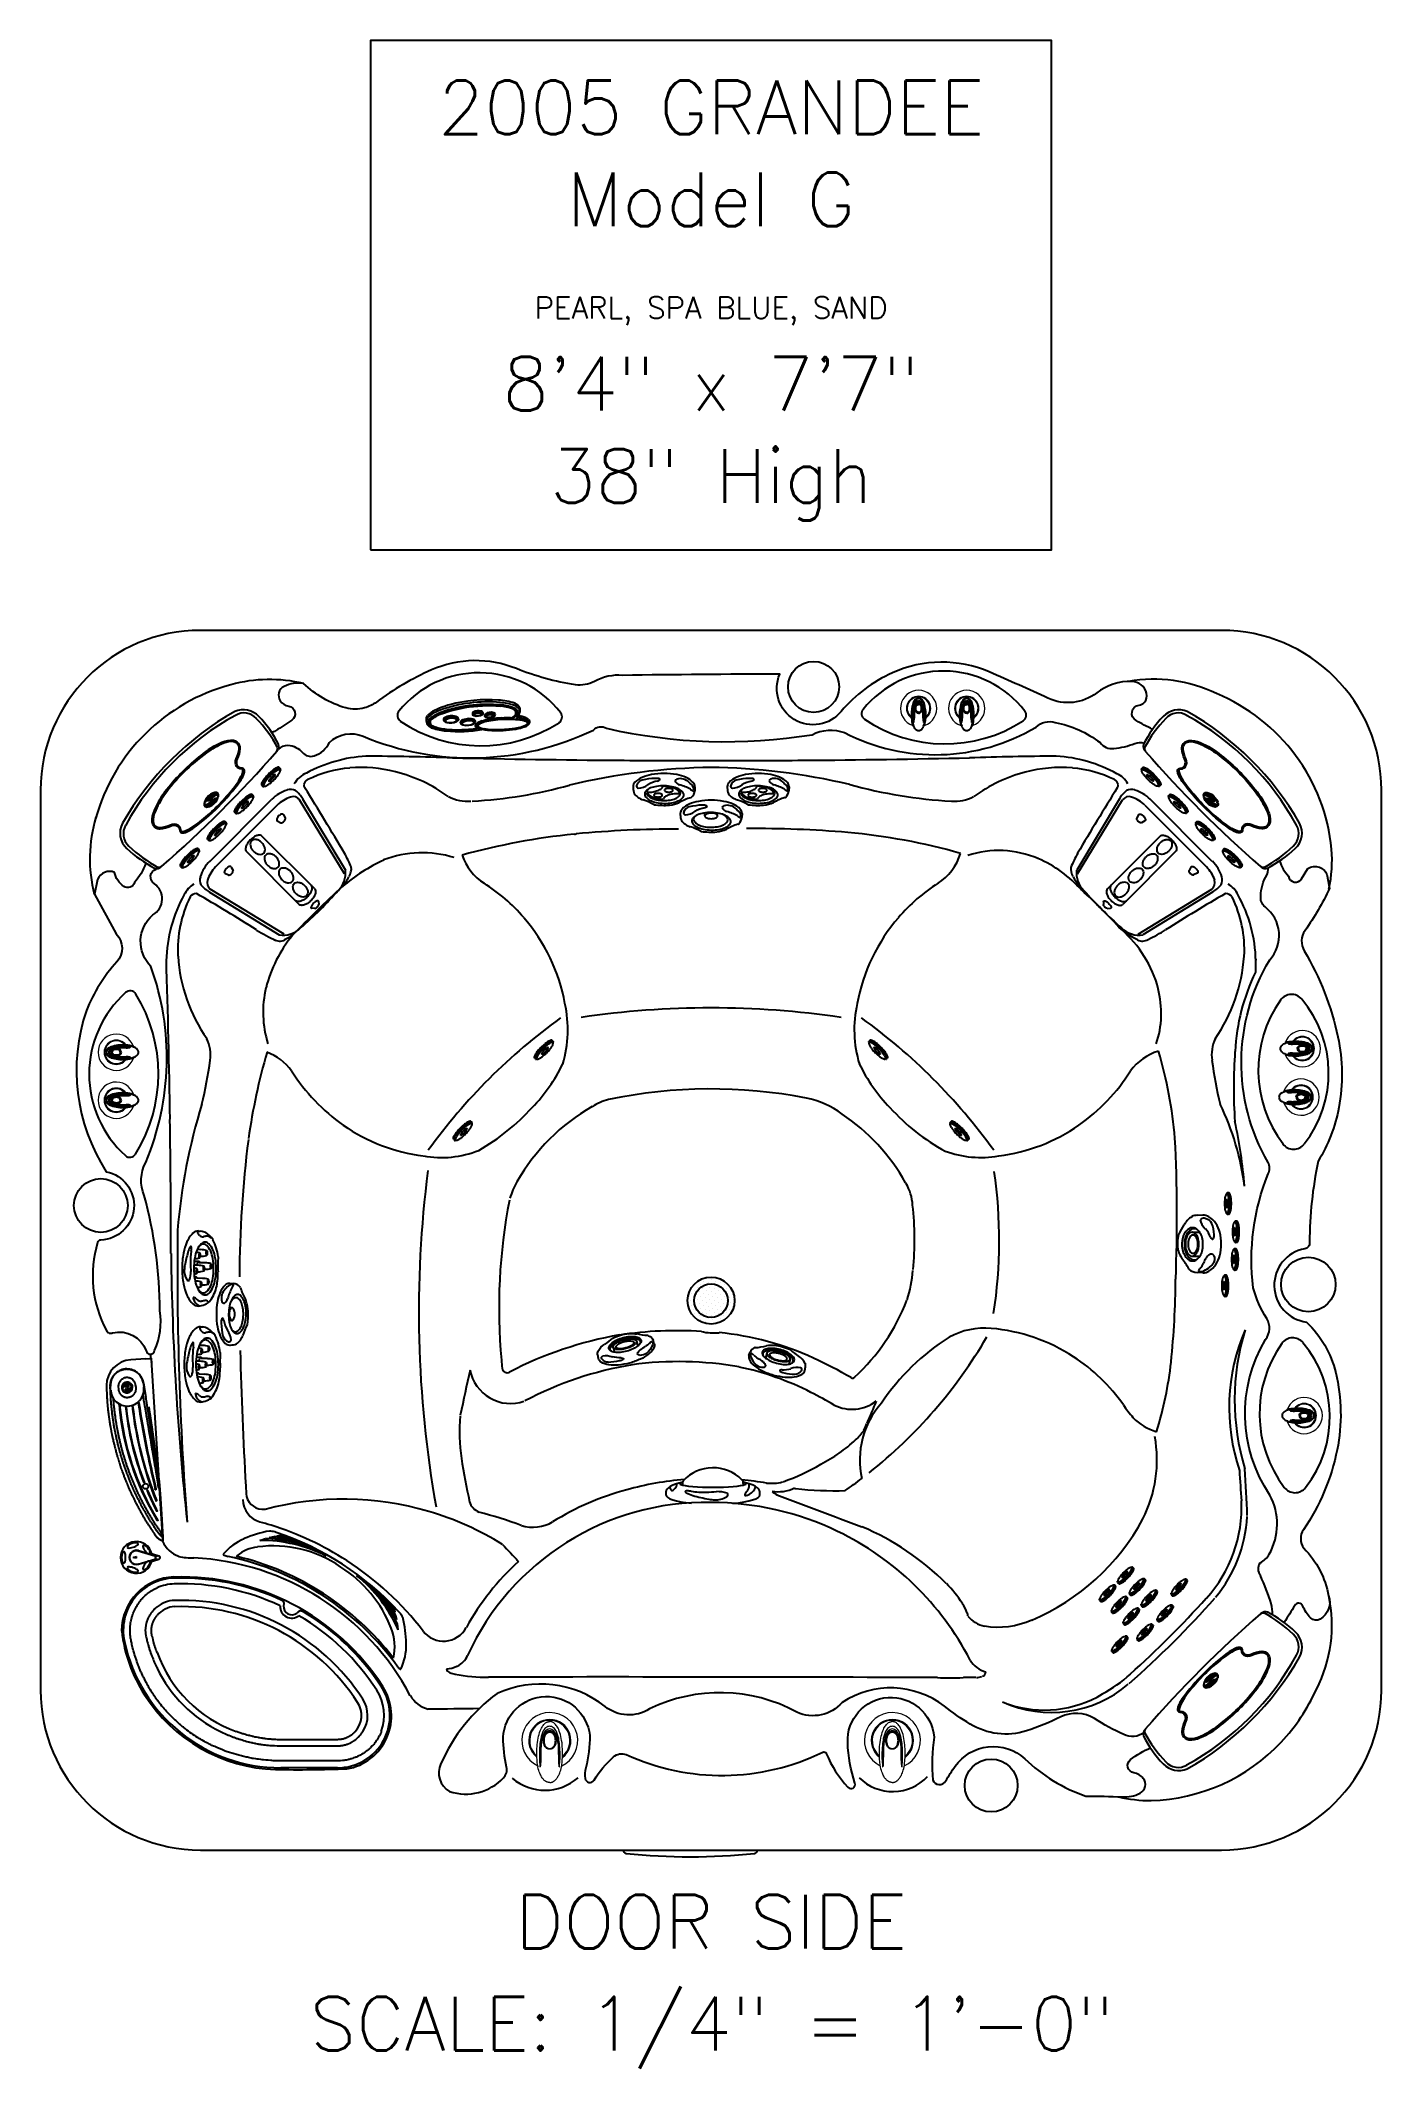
# Model space of a CAD drawing. Extents: x 403 to 503, y 484 to 635.
import ezdxf
from ezdxf.enums import TextEntityAlignment as Align

# ---------------------------------------------------------------- set-up
doc = ezdxf.new("R2010")
doc.units = 0
doc.header["$MEASUREMENT"] = 0
for name, color, linetype in [('1', 4, 'Continuous'), ('DIM', 3, 'Continuous'), ('DOMESTIC', 7, 'Continuous'), ('SPA', 2, 'Continuous')]:
    doc.layers.add(name, color=color, linetype=linetype)
doc.styles.add('SIMPLEX', font='simplex')
doc.styles.get("Standard").update_dxf_attribs({"font": 'simplex.shx', "height": 20})

msp = doc.modelspace()

# ---------------------------------------------------------------- texts
at = {"layer": 'DIM', "style": 'SIMPLEX'}
for s, p in [('2005 GRANDEE', (453.08, 627.69)), ('Model G', (453.08, 620.84)), ('8\'4" x 7\'7"', (453.08, 607.12)), ('38" High', (453.08, 600.26)), ('DOOR SIDE', (453.08, 492.62)), ('SCALE: 1/4" = 1\'-0"', (453.15, 485.03))]:
    msp.add_text(s, height=4, dxfattribs=at).set_placement(p, align=Align.CENTER)
at = {"layer": 'DOMESTIC', "color": 3}
msp.add_text('PEARL, SPA BLUE, SAND', height=1.6, dxfattribs=at).set_placement((453.08, 613.98), align=Align.CENTER)

# ---------------------------------------------------------------- blocks, each defined once
blk = doc.blocks.new('94JET')
at = {"layer": '1', "color": 2}
for p, q in [((0.92, 2.15), (1.19, 2.13)), ((1.45, 0.91), (1.06, 0.91)), ((1.45, -0.88), (1.08, -0.88)), ((0.92, -2.15), (1.2, -2.13))]:
    blk.add_line(p, q, dxfattribs=at)
blk.add_lwpolyline([(0.92, 2.15, 0.194525), (0.62, 2.03, 0.099704), (0.27, 1.52, 0.05735), (0.08, 0.87, 0.043939), (0, 0, 0.043939), (0.08, -0.87, 0.05735), (0.27, -1.52, 0.099704), (0.62, -2.03, 0.194525), (0.92, -2.15, 0.194525)], format="xyb", dxfattribs=at)
for points in [[(1.96, 0.03, 0.043317), (1.91, 0.53, 0.056661), (1.8, 0.9, 0.099192), (1.6, 1.2, 0.196409), (1.43, 1.26, 0.196409), (1.26, 1.2, 0.099192), (1.06, 0.9, 0.056661), (0.95, 0.53, 0.043317), (0.91, 0.03, 0.043317), (0.95, -0.48, 0.056661), (1.06, -0.85, 0.099192), (1.26, -1.14, 0.196409), (1.43, -1.21, 0.196409), (1.6, -1.14, 0.099192), (1.8, -0.85, 0.056661), (1.91, -0.48, 0.043317)], [(1.45, -0.88, 0.211502), (1.56, -0.83, 0.094638), (1.69, -0.62, 0.051331), (1.76, -0.35, 0.038645), (1.78, 0.01, 0.038645), (1.76, 0.38, 0.051331), (1.69, 0.64, 0.094638), (1.56, 0.86, 0.211502), (1.45, 0.91, 0.211502), (1.34, 0.86, 0.094638), (1.21, 0.64, 0.051331), (1.14, 0.38, 0.038645), (1.11, 0.01, 0.038645), (1.14, -0.35, 0.051331), (1.21, -0.62, 0.094638), (1.34, -0.83, 0.211502)]]:
    blk.add_lwpolyline(points, format="xyb", close=True, dxfattribs=at)
at = {"layer": '1', "color": 3}
for points in [[(1.83, 0.03, 0.043317), (1.79, 0.5, 0.056661), (1.69, 0.85, 0.099192), (1.5, 1.12, 0.196409), (1.34, 1.18, 0.139465), (1.22, 1.15, 0.099192)], [(1.22, -1.1, 0.139465), (1.34, -1.13, 0.196409), (1.5, -1.07, 0.099192), (1.69, -0.79, 0.056661), (1.79, -0.44, 0.043317), (1.83, 0.03, 0.043317)]]:
    blk.add_lwpolyline(points, format="xyb", dxfattribs=at)
blk.add_lwpolyline([(1.4, -0.66, 0.216678), (1.48, -0.63, 0.092908), (1.58, -0.47, 0.049579), (1.63, -0.26, 0.037156), (1.65, 0.01, 0.037156), (1.63, 0.29, 0.049579), (1.58, 0.49, 0.092908), (1.48, 0.66, 0.216678), (1.4, 0.69, 0.216678), (1.33, 0.66, 0.092908), (1.23, 0.49, 0.049579), (1.18, 0.29, 0.037156), (1.16, 0.01, 0.037156), (1.18, -0.26, 0.049579), (1.23, -0.47, 0.092908), (1.33, -0.63, 0.216678)], format="xyb", close=True, dxfattribs=at)
for centre, radius, start, end in [((1.06, 1.68), 0.375, 90.333, 121.4248), ((1.06, 1.98), 0.0685, 330.254, 90.9551), ((1.08, 1.13), 0.762, 158.3465, 199.0444), ((1.78, 0.73), 1.56, 125.9518, 154.4901), ((0.06, 1.31), 0.743, 313.5517, 339.6906), ((-3.06, 2.47), 4.08, 339.6279, 345.3447), ((2.52, 0.96), 1.7, 150.2332, 163.6622), ((0.57, 2.17), 0.592, 322.0648, 338.2692), ((0.54, 0.94), 0.19, 200.0641, 264.4059), ((0.53, 0.82), 0.0654, 264.4059, 313.5517), ((1.29, -0.66), 0.939, 163.5628, 182.5916), ((4.12, -0.6), 3.77, 181.612, 194.2575), ((0.46, -0.42), 0.0728, 137.8056, 161.5776), ((0.44, -0.4), 0.042, 36.1572, 137.8056), ((0.05, -0.68), 0.517, 19.6286, 36.1572), ((2.77, 0.04), 2.3, 193.6863, 210.4486), ((1.01, -1.38), 0.558, 194.4882, 252.9172), ((-0.39, -1.94), 1.44, 5.8985, 34.7447), ((0.89, -1.78), 0.146, 249.6717, 354.5827)]:
    blk.add_arc(centre, radius, start, end, dxfattribs=at)
at = {"layer": '1', "color": 2}
for centre, radius, start, end in [((1.14, 1.56), 0.573, 35.9872, 85.3803), ((1.51, 1.82), 0.119, 17.5387, 35.9872), ((5.33, 3.03), 3.89, 197.5387, 210.0725), ((-0.39, 0.06), 2.56, 9.9192, 23.5403), ((-1.71, -0.06), 3.89, 350.2358, 8.3326), ((5.97, -2.68), 4.31, 153.4774, 163.0192), ((2, -0.7), 0.119, 333.4774, 350.2358), ((0.34, -0.91), 1.59, 314.1906, 341.365), ((1.16, -1.58), 0.556, 273.3737, 301.881)]:
    blk.add_arc(centre, radius, start, end, dxfattribs=at)
blk = doc.blocks.new('LID')
at = {"layer": '1', "color": 2, "linetype": 'Continuous'}
blk.add_line((18.61, 2.63), (14.38, 2.63), dxfattribs=at)
at = {"layer": '1', "color": 3, "linetype": 'Continuous'}
for points in [[(3.24, 12.13), (3.22, 12.23, -0.007425), (3.2, 12.34), (3.19, 12.45, -0.007421), (3.18, 12.55), (3.17, 12.66, -0.007426), (3.17, 12.77), (3.17, 12.88, -0.007427), (3.17, 12.99), (3.18, 13.09, -0.007412), (3.18, 13.2), (3.2, 13.31, -0.007434), (3.21, 13.42), (3.23, 13.52, -0.00744), (3.25, 13.63), (3.28, 13.73, -0.007448), (3.31, 13.84), (3.34, 13.94, -0.007486), (3.37, 14.04), (3.41, 14.15, -0.007499), (3.45, 14.25), (3.49, 14.34, -0.00753), (3.54, 14.44), (3.59, 14.54, -0.007576), (3.64, 14.63), (3.69, 14.72, -0.007601), (3.75, 14.81), (3.81, 14.9, -0.007656), (3.87, 14.99), (3.94, 15.07, -0.007701), (4, 15.15), (4.07, 15.23, -0.007757), (4.15, 15.31), (4.22, 15.39, -0.007757), (4.3, 15.46), (4.38, 15.53, -0.008037), (4.46, 15.6), (4.55, 15.66, -0.00733), (4.63, 15.73), (4.7, 15.78, -0.010384), (4.8, 15.84), (4.96, 15.93, -0.008824), (5.18, 16.04)], [(5.18, 14.61), (5.15, 14.59, 0.003891), (5.12, 14.56), (5.09, 14.53, 0.003886), (5.06, 14.51), (5.03, 14.48, 0.003921), (5, 14.46), (4.97, 14.43, 0.003951), (4.95, 14.4), (4.92, 14.37, 0.003988), (4.89, 14.34), (4.87, 14.31, 0.004029), (4.84, 14.28), (4.82, 14.25, 0.004074), (4.79, 14.22), (4.77, 14.19, 0.004122), (4.74, 14.16), (4.72, 14.13, 0.00416), (4.7, 14.1), (4.68, 14.07, 0.004186), (4.66, 14.03), (4.63, 14, 0.004223), (4.61, 13.97), (4.59, 13.93, 0.004265), (4.58, 13.9), (4.56, 13.86, 0.004307), (4.54, 13.83), (4.52, 13.79, 0.004334), (4.5, 13.76), (4.49, 13.72, 0.004366), (4.47, 13.69), (4.46, 13.65, 0.004405), (4.44, 13.61), (4.43, 13.58, 0.004443), (4.42, 13.54), (4.41, 13.5, 0.004462), (4.39, 13.47), (4.38, 13.43, 0.004486), (4.37, 13.39), (4.36, 13.35, 0.004518), (4.35, 13.31), (4.35, 13.27, 0.004547), (4.34, 13.24), (4.33, 13.2, 0.004553), (4.33, 13.16), (4.32, 13.12, 0.004565), (4.32, 13.08), (4.31, 13.04, 0.004586), (4.31, 13), (4.31, 12.96, 0.0046), (4.3, 12.92), (4.3, 12.88, 0.004601), (4.3, 12.84), (4.3, 12.8, 0.004559), (4.31, 12.77), (4.31, 12.73, 0.004702), (4.31, 12.69), (4.31, 12.65, 0.004261), (4.32, 12.61), (4.32, 12.57, 0.005963), (4.33, 12.53), (4.34, 12.46, 0.005006), (4.36, 12.38)], [(4.09, 9.53), (4.04, 9.65, -0.002928), (3.98, 9.78), (3.93, 9.9, -0.002926), (3.88, 10.03), (3.82, 10.16, -0.002912), (3.78, 10.28), (3.73, 10.41, -0.002911), (3.68, 10.54), (3.64, 10.67, -0.00288), (3.59, 10.8), (3.55, 10.93, -0.002961), (3.51, 11.06), (3.47, 11.2, -0.002671), (3.43, 11.33), (3.4, 11.44, -0.003756), (3.36, 11.59), (3.31, 11.82, -0.003153), (3.24, 12.13)], [(4.36, 12.38), (4.39, 12.25, 0.002971), (4.42, 12.13), (4.45, 12.01, 0.002974), (4.48, 11.89), (4.51, 11.78, 0.002899), (4.55, 11.66), (4.58, 11.54, 0.002853), (4.62, 11.42), (4.66, 11.3, 0.002774), (4.7, 11.19), (4.74, 11.07, 0.002798), (4.79, 10.95), (4.83, 10.84, 0.002478), (4.88, 10.72), (4.92, 10.62, 0.003387), (4.97, 10.5), (5.06, 10.3, 0.002775), (5.18, 10.05)], [(9.38, 4.25), (9.25, 4.3, -0.003058), (9.13, 4.36), (9.01, 4.42, -0.003051), (8.89, 4.49), (8.77, 4.55, -0.003056), (8.65, 4.62), (8.54, 4.68, -0.00306), (8.42, 4.75), (8.3, 4.82, -0.003068), (8.19, 4.89), (8.07, 4.97, -0.003078), (7.96, 5.04), (7.85, 5.12, -0.003089), (7.73, 5.19), (7.62, 5.27, -0.003099), (7.51, 5.35), (7.4, 5.44, -0.003102), (7.29, 5.52), (7.19, 5.6, -0.00311), (7.08, 5.69), (6.98, 5.78, -0.003121), (6.87, 5.86), (6.77, 5.95, -0.003126), (6.67, 6.04), (6.57, 6.14, -0.003126), (6.47, 6.23), (6.37, 6.33, -0.003132), (6.27, 6.42), (6.17, 6.52, -0.003136), (6.08, 6.62), (5.98, 6.72, -0.003129), (5.89, 6.82), (5.8, 6.92, -0.003126), (5.71, 7.02), (5.62, 7.13, -0.003125), (5.54, 7.23), (5.45, 7.34, -0.003116), (5.37, 7.45), (5.28, 7.55, -0.003107), (5.2, 7.66), (5.12, 7.77, -0.003099), (5.04, 7.89), (4.97, 8, -0.003102), (4.89, 8.11), (4.82, 8.22, -0.003063), (4.74, 8.34), (4.67, 8.45, -0.003144), (4.6, 8.57), (4.53, 8.69, -0.00284), (4.46, 8.81), (4.41, 8.91, -0.003987), (4.34, 9.04), (4.23, 9.25, -0.003358), (4.09, 9.53)], [(9.89, 5.33), (10, 5.28, 0.002338), (10.1, 5.23), (10.21, 5.18, 0.002336), (10.32, 5.14), (10.42, 5.09, 0.002406), (10.53, 5.05), (10.64, 5, 0.002458), (10.75, 4.96), (10.85, 4.92, 0.002516), (10.96, 4.88), (11.07, 4.84, 0.002573), (11.18, 4.8), (11.29, 4.77, 0.002623), (11.4, 4.73), (11.51, 4.7, 0.002672), (11.62, 4.66), (11.74, 4.63, 0.002723), (11.85, 4.6), (11.96, 4.57, 0.002775), (12.07, 4.54), (12.19, 4.52, 0.002826), (12.3, 4.49), (12.41, 4.47, 0.002862), (12.53, 4.44), (12.64, 4.42, 0.002894), (12.76, 4.4), (12.87, 4.38, 0.002939), (12.99, 4.37), (13.1, 4.35, 0.002952), (13.22, 4.34), (13.33, 4.32, 0.003078), (13.45, 4.31), (13.57, 4.3, 0.002795), (13.68, 4.29), (13.78, 4.28, 0.003959), (13.91, 4.28), (14.11, 4.27, 0.00335), (14.38, 4.26)], [(21.87, 5.33), (21.83, 5.24, -0.007169), (21.8, 5.16), (21.76, 5.07, -0.00716), (21.72, 4.99), (21.67, 4.91, -0.00713), (21.62, 4.82), (21.58, 4.75, -0.007099), (21.52, 4.67), (21.47, 4.59, -0.007042), (21.41, 4.51), (21.36, 4.44, -0.00701), (21.3, 4.37), (21.24, 4.3, -0.006966), (21.17, 4.23), (21.11, 4.16, -0.006916), (21.04, 4.1), (20.97, 4.03, -0.006885), (20.9, 3.97), (20.82, 3.91, -0.006838), (20.75, 3.86), (20.67, 3.8, -0.006797), (20.59, 3.75), (20.51, 3.69, -0.00677), (20.43, 3.65), (20.35, 3.6, -0.006727), (20.27, 3.55), (20.18, 3.51, -0.006703), (20.1, 3.47), (20.01, 3.43, -0.006675), (19.92, 3.4), (19.83, 3.36, -0.006657), (19.74, 3.33), (19.65, 3.3, -0.006589), (19.56, 3.28), (19.47, 3.25, -0.006768), (19.37, 3.23), (19.27, 3.21, -0.00611), (19.18, 3.2), (19.1, 3.18, -0.008603), (18.99, 3.17), (18.83, 3.16, -0.00723), (18.61, 3.15)], [(18.61, 4.26), (18.66, 4.26, 0.005578), (18.7, 4.27), (18.75, 4.27, 0.005583), (18.8, 4.27), (18.85, 4.28, 0.005572), (18.89, 4.28), (18.94, 4.29, 0.005563), (18.99, 4.3), (19.03, 4.31, 0.005523), (19.08, 4.32), (19.12, 4.33, 0.005497), (19.17, 4.34), (19.22, 4.35, 0.005485), (19.26, 4.37), (19.31, 4.38, 0.005424), (19.35, 4.4), (19.39, 4.41, 0.005358), (19.44, 4.43), (19.48, 4.45, 0.005306), (19.52, 4.47), (19.57, 4.49, 0.005266), (19.61, 4.51), (19.65, 4.54, 0.005237), (19.69, 4.56), (19.73, 4.58, 0.005191), (19.77, 4.61), (19.81, 4.63, 0.005108), (19.85, 4.66), (19.89, 4.69, 0.005043), (19.93, 4.71), (19.96, 4.74, 0.004985), (20, 4.77), (20.04, 4.8, 0.004931), (20.07, 4.83), (20.1, 4.86, 0.004902), (20.14, 4.9), (20.17, 4.93, 0.004813), (20.21, 4.96), (20.24, 5, 0.004884), (20.27, 5.03), (20.3, 5.07, 0.004374), (20.33, 5.1), (20.36, 5.13, 0.006071), (20.39, 5.18), (20.43, 5.24, 0.005066), (20.49, 5.33)], [(14.38, 3.15), (14.19, 3.15, -0.003815), (14.01, 3.16), (13.82, 3.16, -0.003817), (13.64, 3.17), (13.45, 3.19, -0.003819), (13.27, 3.2), (13.09, 3.22, -0.003825), (12.9, 3.24), (12.72, 3.27, -0.003829), (12.54, 3.29), (12.36, 3.32, -0.003833), (12.17, 3.35), (11.99, 3.39, -0.003839), (11.81, 3.43), (11.63, 3.47, -0.003859), (11.45, 3.51), (11.27, 3.56, -0.003833), (11.1, 3.61), (10.92, 3.66, -0.003962), (10.75, 3.71), (10.57, 3.77, -0.0036), (10.4, 3.83), (10.24, 3.88, -0.005089), (10.05, 3.96), (9.76, 4.08, -0.004307), (9.38, 4.25)], [(14.38, 4.26), (14.64, 4.26, 0), (14.91, 4.26), (15.17, 4.26, 0), (15.44, 4.26), (15.7, 4.26, 0), (15.96, 4.26), (16.23, 4.26, 0), (16.49, 4.26), (16.77, 4.26, 0), (17.02, 4.26), (17.25, 4.26, 0), (17.55, 4.26), (18.01, 4.26, 0), (18.61, 4.26)], [(18.61, 3.15), (18.35, 3.15, 0), (18.08, 3.15), (17.82, 3.15, 0), (17.55, 3.15), (17.29, 3.15, 0), (17.02, 3.15), (16.76, 3.15, 0), (16.49, 3.15), (16.22, 3.15, 0), (15.96, 3.15), (15.73, 3.15, 0), (15.44, 3.15), (14.98, 3.15, 0), (14.38, 3.15)]]:
    blk.add_lwpolyline(points, format="xyb", dxfattribs=at)
at = {"layer": '1', "color": 2, "linetype": 'Continuous'}
for points in [[(14.47, 15.1), (14.48, 15.09, -0.009606), (14.49, 15.09), (14.49, 15.08, -0.009742), (14.5, 15.08), (14.51, 15.07, -0.009669), (14.52, 15.07), (14.53, 15.06, -0.009612), (14.53, 15.06), (14.54, 15.05, -0.009535), (14.55, 15.04), (14.55, 15.03, -0.009567), (14.56, 15.03), (14.56, 15.02, -0.009743), (14.57, 15.01), (14.58, 15, -0.009768), (14.58, 14.99), (14.59, 14.99, -0.009537), (14.59, 14.98), (14.59, 14.97, -0.009456), (14.6, 14.96), (14.6, 14.95, -0.009609), (14.6, 14.94), (14.61, 14.93, -0.009784), (14.61, 14.92), (14.61, 14.91, -0.009583), (14.61, 14.9), (14.61, 14.89, -0.009735), (14.61, 14.88), (14.61, 14.87, -0.008846), (14.61, 14.86), (14.61, 14.86, -0.012522), (14.61, 14.85), (14.61, 14.83, -0.010557), (14.6, 14.81)], [(4.8, 12.48), (4.79, 12.53, -0.008352), (4.78, 12.59), (4.77, 12.64, -0.008376), (4.77, 12.7), (4.76, 12.76, -0.008418), (4.76, 12.82), (4.76, 12.87, -0.008477), (4.76, 12.93), (4.76, 12.99, -0.008455), (4.77, 13.04), (4.78, 13.1, -0.008378), (4.79, 13.16), (4.8, 13.21, -0.008346), (4.81, 13.27), (4.83, 13.32, -0.008329), (4.84, 13.38), (4.86, 13.43, -0.008123), (4.88, 13.48), (4.9, 13.54, -0.00825), (4.93, 13.59), (4.96, 13.64, -0.00741), (4.98, 13.69), (5.01, 13.73, -0.010209), (5.04, 13.79), (5.1, 13.87, -0.008398), (5.18, 13.97)], [(15.68, 14.24), (15.69, 14.25, -0.009517), (15.7, 14.25), (15.7, 14.26, -0.009649), (15.71, 14.27), (15.72, 14.27, -0.009607), (15.73, 14.28), (15.73, 14.29, -0.009573), (15.74, 14.29), (15.75, 14.3, -0.009518), (15.76, 14.3), (15.77, 14.3, -0.00955), (15.78, 14.31), (15.78, 14.31, -0.009717), (15.79, 14.31), (15.8, 14.32, -0.009741), (15.81, 14.32), (15.82, 14.32, -0.009525), (15.83, 14.32), (15.84, 14.33, -0.00946), (15.85, 14.33), (15.86, 14.33, -0.009627), (15.87, 14.33), (15.88, 14.33, -0.009814), (15.89, 14.33), (15.9, 14.33, -0.009606), (15.91, 14.32), (15.92, 14.32, -0.009751), (15.93, 14.32), (15.94, 14.32, -0.008866), (15.95, 14.32), (15.95, 14.31, -0.012591), (15.96, 14.31), (15.98, 14.3, -0.010644), (16, 14.29)], [(5.18, 11.22), (5.15, 11.3, -0.001928), (5.12, 11.37), (5.09, 11.45, -0.001929), (5.07, 11.53), (5.04, 11.61, -0.001944), (5.02, 11.69), (4.99, 11.76, -0.002029), (4.97, 11.84), (4.94, 11.92, -0.001858), (4.92, 12), (4.9, 12.07, -0.002662), (4.88, 12.16), (4.85, 12.3, -0.002274), (4.8, 12.48)], [(14.38, 4.72), (14.26, 4.72, -0.003319), (14.14, 4.72), (14.02, 4.73, -0.00332), (13.89, 4.73), (13.77, 4.74, -0.003306), (13.65, 4.75), (13.53, 4.76, -0.003296), (13.41, 4.77), (13.29, 4.79, -0.00327), (13.17, 4.8), (13.05, 4.82, -0.003235), (12.93, 4.84), (12.82, 4.86, -0.003201), (12.7, 4.88), (12.58, 4.9, -0.003172), (12.46, 4.92), (12.34, 4.95, -0.003095), (12.22, 4.98), (12.11, 5.01, -0.003136), (11.99, 5.04), (11.87, 5.07, -0.002799), (11.76, 5.1), (11.66, 5.13, -0.00385), (11.53, 5.17), (11.33, 5.24, -0.003157), (11.07, 5.33)], [(18.61, 4.72), (18.35, 4.72), (18.08, 4.72), (17.82, 4.72), (17.55, 4.72), (17.29, 4.72, 0), (17.02, 4.72), (16.76, 4.72), (16.49, 4.72), (16.22, 4.72), (15.96, 4.72), (15.73, 4.72, 0), (15.44, 4.72), (14.98, 4.72, 0), (14.38, 4.72)], [(19.92, 5.33), (19.88, 5.29, -0.006796), (19.85, 5.25), (19.81, 5.21, -0.006822), (19.77, 5.18), (19.73, 5.14, -0.006973), (19.69, 5.11), (19.65, 5.07, -0.007109), (19.6, 5.04), (19.56, 5.01, -0.007223), (19.51, 4.98), (19.47, 4.96, -0.007325), (19.42, 4.93), (19.38, 4.91, -0.007453), (19.33, 4.88), (19.28, 4.86, -0.007596), (19.23, 4.84), (19.18, 4.82, -0.007596), (19.13, 4.8), (19.08, 4.79, -0.007921), (19.03, 4.77), (18.98, 4.76, -0.007279), (18.93, 4.75), (18.88, 4.74, -0.010286), (18.82, 4.73), (18.73, 4.73, -0.008705), (18.61, 4.72)]]:
    blk.add_lwpolyline(points, format="xyb", dxfattribs=at)
for centre, radius, start, end in [((6.56, 12.85), 3.9, 91.7669, 192.1099), ((6.98, -0.99), 17.74, 65.0444, 91.7669), ((6.56, 12.85), 1.78, 91.7669, 140.852), ((6.98, -0.99), 15.62, 32.886, 91.7669), ((15.21, 14.65), 0.625, 168.5466, 177.135), ((15.21, 14.65), 0.625, 177.135, 307.365), ((15.21, 14.65), 0.625, 165.235, 168.5466), ((15.21, 14.65), 0.625, 307.365, 315.9534), ((15.21, 14.65), 0.625, 315.9534, 319.265), ((6.98, -0.99), 17.74, 32.886, 59.4556), ((14.38, 14.53), 11.9, 192.1098, 270), ((14.38, 14.53), 9.78, 199.7834, 250.2157), ((18.61, 6.53), 3.9, 270, 32.886), ((18.61, 6.53), 1.78, 317.5138, 32.886)]:
    blk.add_arc(centre, radius, start, end, dxfattribs=at)
at = {"layer": '1', "color": 3, "linetype": 'Continuous'}
for centre, radius, start, end in [((6.56, 12.85), 3.47, 91.7669, 113.394), ((6.98, -0.99), 17.32, 64.8768, 91.7669), ((6.56, 12.85), 2.24, 91.7669, 128.0913), ((6.98, -0.99), 16.08, 32.886, 91.7669), ((15.21, 14.65), 0.875, 177.1352, 307.3649), ((6.98, -0.99), 17.32, 32.886, 59.6232), ((14.38, 14.53), 10.24, 205.9797, 244.0203), ((18.61, 6.53), 2.24, 327.5021, 32.886), ((18.61, 6.53), 3.47, 339.77, 32.886)]:
    blk.add_arc(centre, radius, start, end, dxfattribs=at)
at = {"layer": 'DIM'}
for centre, radius, start, end in [((6.56, 12.82), 4.02, 91.7479, 180.1307), ((6.99, -1.01), 17.85, 32.886, 91.7669), ((13.3, 14), 10.82, 186.3143, 213.2236), ((14.4, 14.53), 12.04, 212.4539, 268.0393), ((18.6, 6.5), 4.02, 280.1634, 32.7961), ((15.64, 106.95), 104.46, 269.0985, 272.015)]:
    blk.add_arc(centre, radius, start, end, dxfattribs=at)
blk = doc.blocks.new('DIVERTERVALVE')
at = {"layer": '1', "linetype": 'Continuous', "lineweight": 0}
for points in [[(-0.9, -1.9), (-0.9, -1.87), (-0.91, -1.82), (-0.92, -1.75), (-0.93, -1.66), (-0.94, -1.55), (-0.95, -1.42), (-0.96, -1.27), (-0.97, -1.11), (-0.97, -0.93), (-0.97, -0.76), (-0.96, -0.6), (-0.95, -0.44), (-0.94, -0.29), (-0.92, -0.14), (-0.89, 0.02), (-0.87, 0.17), (-0.83, 0.32), (-0.8, 0.46), (-0.76, 0.59), (-0.71, 0.71), (-0.67, 0.82), (-0.63, 0.91), (-0.58, 0.99), (-0.54, 1.07), (-0.49, 1.13), (-0.45, 1.19), (-0.4, 1.24), (-0.36, 1.28), (-0.32, 1.31), (-0.28, 1.34), (-0.24, 1.36), (-0.2, 1.37), (-0.17, 1.39), (-0.14, 1.4), (-0.11, 1.4), (-0.07, 1.41), (-0.04, 1.41), (-0.01, 1.41)], [(0.89, -1.9), (0.89, -1.87), (0.89, -1.82), (0.9, -1.75), (0.91, -1.66), (0.92, -1.55), (0.93, -1.42), (0.94, -1.28), (0.95, -1.12), (0.95, -0.95), (0.95, -0.78), (0.94, -0.62), (0.93, -0.46), (0.92, -0.32), (0.91, -0.17), (0.88, -0.01), (0.85, 0.15), (0.82, 0.3), (0.79, 0.44), (0.75, 0.57), (0.7, 0.7), (0.66, 0.81), (0.61, 0.91), (0.57, 0.99), (0.52, 1.07), (0.47, 1.13), (0.43, 1.19), (0.38, 1.24), (0.34, 1.28), (0.3, 1.31), (0.26, 1.34), (0.22, 1.36), (0.19, 1.37), (0.16, 1.39), (0.12, 1.4), (0.09, 1.4), (0.06, 1.41), (0.03, 1.41), (-0.01, 1.41)], [(-0.9, -1.9), (-0.9, -1.9), (-0.9, -1.91), (-0.9, -1.93), (-0.89, -1.95), (-0.89, -1.97)], [(-0.01, -3.13), (-0.01, -3.13), (-0.02, -3.13), (-0.02, -3.13), (-0.03, -3.13), (-0.04, -3.12), (-0.04, -3.12), (-0.05, -3.12), (-0.06, -3.12), (-0.07, -3.12), (-0.08, -3.12), (-0.09, -3.12), (-0.11, -3.12), (-0.12, -3.11), (-0.13, -3.11), (-0.15, -3.11), (-0.16, -3.1), (-0.18, -3.1), (-0.2, -3.09), (-0.22, -3.08), (-0.24, -3.07), (-0.27, -3.06), (-0.29, -3.05), (-0.32, -3.03), (-0.34, -3.01), (-0.37, -2.99), (-0.4, -2.97), (-0.44, -2.94), (-0.47, -2.9), (-0.5, -2.86), (-0.54, -2.82), (-0.58, -2.77), (-0.61, -2.71), (-0.65, -2.65), (-0.68, -2.58), (-0.72, -2.5), (-0.75, -2.42), (-0.79, -2.32), (-0.82, -2.22), (-0.86, -2.1), (-0.89, -1.97)], [(-0.01, -3.13), (0, -3.13), (0, -3.13), (0.01, -3.13), (0.01, -3.13), (0.02, -3.12), (0.03, -3.12), (0.04, -3.12), (0.05, -3.12), (0.06, -3.12), (0.07, -3.12), (0.08, -3.12), (0.09, -3.12), (0.1, -3.11), (0.12, -3.11), (0.13, -3.11), (0.15, -3.1), (0.17, -3.1), (0.19, -3.09), (0.21, -3.08), (0.23, -3.07), (0.25, -3.06), (0.28, -3.05), (0.3, -3.03), (0.33, -3.01), (0.36, -2.99), (0.39, -2.96), (0.42, -2.93), (0.46, -2.9), (0.49, -2.86), (0.53, -2.81), (0.56, -2.76), (0.6, -2.71), (0.63, -2.64), (0.67, -2.57), (0.71, -2.49), (0.74, -2.4), (0.78, -2.31), (0.81, -2.21), (0.84, -2.09), (0.87, -1.97)], [(0.87, -1.97), (0.88, -1.95), (0.88, -1.93), (0.88, -1.91), (0.88, -1.9), (0.89, -1.9)]]:
    blk.add_lwpolyline(points, dxfattribs=at)
at = {"layer": '1', "color": 3, "lineweight": 0}
for points in [[(-0.01, 1.06), (-0.07, 1.05), (-0.15, 1.04), (-0.22, 1), (-0.29, 0.95), (-0.36, 0.89), (-0.42, 0.81), (-0.49, 0.71), (-0.54, 0.59), (-0.6, 0.45), (-0.64, 0.3), (-0.68, 0.16), (-0.7, 0.03), (-0.72, -0.1), (-0.74, -0.23), (-0.75, -0.37), (-0.76, -0.52), (-0.77, -0.69), (-0.78, -0.88), (-0.78, -1.08), (-0.78, -1.31), (-0.77, -1.56), (-0.75, -1.85)], [(-0.01, 0.86), (-0.09, 0.85), (-0.17, 0.82), (-0.25, 0.78), (-0.32, 0.72), (-0.39, 0.64), (-0.45, 0.53), (-0.51, 0.4), (-0.56, 0.24), (-0.6, 0.06), (-0.63, -0.14), (-0.66, -0.37), (-0.67, -0.62), (-0.68, -0.86), (-0.68, -1.07), (-0.68, -1.26), (-0.68, -1.43), (-0.68, -1.58), (-0.69, -1.72), (-0.7, -1.84), (-0.72, -1.95)], [(-0.71, -1.96), (-0.69, -1.87), (-0.68, -1.76), (-0.67, -1.64), (-0.66, -1.5), (-0.66, -1.34), (-0.65, -1.17), (-0.65, -0.98), (-0.65, -0.78), (-0.64, -0.6), (-0.63, -0.45), (-0.62, -0.31), (-0.61, -0.19), (-0.6, -0.07), (-0.58, 0.03), (-0.56, 0.12), (-0.54, 0.2), (-0.52, 0.27), (-0.5, 0.34), (-0.47, 0.39), (-0.45, 0.44), (-0.42, 0.49), (-0.39, 0.53), (-0.37, 0.56), (-0.34, 0.59), (-0.32, 0.62), (-0.29, 0.64), (-0.27, 0.65), (-0.25, 0.67), (-0.23, 0.68), (-0.21, 0.69), (-0.19, 0.7), (-0.17, 0.71), (-0.16, 0.72), (-0.14, 0.72), (-0.13, 0.73), (-0.11, 0.73), (-0.1, 0.73), (-0.09, 0.74), (-0.08, 0.74), (-0.07, 0.74), (-0.06, 0.74), (-0.05, 0.74), (-0.05, 0.74), (-0.04, 0.74), (-0.03, 0.75), (-0.03, 0.75), (-0.02, 0.75), (-0.02, 0.75), (-0.01, 0.75), (-0.01, 0.75)], [(-0.01, -0.65), (-0.02, -0.65), (-0.04, -0.65), (-0.05, -0.65), (-0.07, -0.65), (-0.09, -0.65), (-0.11, -0.64), (-0.13, -0.64), (-0.15, -0.63), (-0.18, -0.62), (-0.21, -0.6), (-0.24, -0.59), (-0.27, -0.56), (-0.3, -0.53), (-0.33, -0.5), (-0.36, -0.46), (-0.39, -0.42), (-0.42, -0.37), (-0.43, -0.32), (-0.45, -0.27), (-0.46, -0.22), (-0.47, -0.18), (-0.48, -0.14), (-0.48, -0.11), (-0.48, -0.07), (-0.48, -0.05), (-0.48, -0.02), (-0.48, 0.01), (-0.48, 0.03), (-0.48, 0.06), (-0.48, 0.09), (-0.48, 0.12), (-0.47, 0.16), (-0.46, 0.2), (-0.45, 0.25), (-0.44, 0.29), (-0.43, 0.33), (-0.41, 0.37), (-0.39, 0.41), (-0.38, 0.44), (-0.36, 0.46), (-0.34, 0.49), (-0.32, 0.51), (-0.3, 0.53), (-0.29, 0.55), (-0.27, 0.56), (-0.26, 0.57), (-0.24, 0.58), (-0.23, 0.59), (-0.22, 0.6), (-0.2, 0.6), (-0.19, 0.61), (-0.17, 0.62), (-0.15, 0.63), (-0.13, 0.63), (-0.1, 0.64), (-0.07, 0.65), (-0.04, 0.65), (-0.01, 0.65)], [(-0.01, 0.6), (-0.03, 0.6), (-0.05, 0.59), (-0.07, 0.59), (-0.09, 0.59), (-0.12, 0.58), (-0.14, 0.57), (-0.16, 0.57), (-0.18, 0.56), (-0.19, 0.55), (-0.21, 0.54), (-0.22, 0.53), (-0.24, 0.51), (-0.26, 0.5), (-0.27, 0.48), (-0.29, 0.47), (-0.3, 0.45), (-0.31, 0.44), (-0.32, 0.42), (-0.34, 0.4), (-0.35, 0.38), (-0.36, 0.36), (-0.37, 0.33), (-0.38, 0.3), (-0.39, 0.27), (-0.4, 0.23), (-0.41, 0.19), (-0.42, 0.15), (-0.43, 0.1), (-0.43, 0.04), (-0.43, -0.02), (-0.43, -0.1), (-0.42, -0.17), (-0.4, -0.24), (-0.38, -0.3), (-0.36, -0.35), (-0.34, -0.4), (-0.31, -0.44), (-0.28, -0.47), (-0.26, -0.5), (-0.23, -0.52), (-0.21, -0.54), (-0.18, -0.55), (-0.16, -0.57), (-0.14, -0.57), (-0.12, -0.58), (-0.1, -0.59), (-0.08, -0.59), (-0.07, -0.59), (-0.05, -0.59), (-0.04, -0.6), (-0.03, -0.6), (-0.02, -0.6), (-0.01, -0.6)], [(0.73, -1.85), (0.75, -1.56), (0.76, -1.3), (0.76, -1.07), (0.76, -0.86), (0.75, -0.68), (0.74, -0.51), (0.73, -0.36), (0.72, -0.22), (0.7, -0.09), (0.68, 0.04), (0.66, 0.17), (0.63, 0.3), (0.58, 0.45), (0.53, 0.59), (0.47, 0.71), (0.41, 0.81), (0.34, 0.89), (0.28, 0.95), (0.21, 1), (0.13, 1.04), (0.06, 1.05), (-0.01, 1.06)], [(0.7, -1.95), (0.69, -1.84), (0.68, -1.72), (0.67, -1.58), (0.66, -1.42), (0.66, -1.25), (0.66, -1.07), (0.66, -0.86), (0.66, -0.64), (0.64, -0.39), (0.62, -0.15), (0.59, 0.05), (0.54, 0.23), (0.5, 0.39), (0.44, 0.52), (0.37, 0.63), (0.3, 0.72), (0.23, 0.78), (0.16, 0.82), (0.08, 0.85), (-0.01, 0.86)], [(-0.01, 0.75), (0, 0.75), (0, 0.75), (0.01, 0.75), (0.01, 0.75), (0.02, 0.75), (0.02, 0.74), (0.03, 0.74), (0.04, 0.74), (0.05, 0.74), (0.06, 0.74), (0.07, 0.74), (0.08, 0.74), (0.09, 0.73), (0.1, 0.73), (0.11, 0.73), (0.13, 0.72), (0.14, 0.72), (0.16, 0.71), (0.17, 0.7), (0.19, 0.69), (0.21, 0.68), (0.23, 0.67), (0.26, 0.65), (0.28, 0.63), (0.3, 0.61), (0.33, 0.59), (0.36, 0.56), (0.38, 0.52), (0.41, 0.48), (0.43, 0.44), (0.46, 0.38), (0.49, 0.33), (0.51, 0.26), (0.53, 0.18), (0.55, 0.1), (0.57, 0.01), (0.58, -0.09), (0.6, -0.21), (0.61, -0.33), (0.62, -0.47), (0.62, -0.61), (0.63, -0.78), (0.63, -0.96), (0.64, -1.15), (0.64, -1.33), (0.64, -1.49), (0.65, -1.64), (0.66, -1.76), (0.68, -1.87), (0.7, -1.96)], [(-0.01, 0.65), (0.03, 0.65), (0.06, 0.65), (0.09, 0.64), (0.11, 0.63), (0.14, 0.63), (0.15, 0.62), (0.17, 0.61), (0.19, 0.6), (0.2, 0.6), (0.21, 0.59), (0.23, 0.58), (0.24, 0.57), (0.25, 0.56), (0.27, 0.55), (0.29, 0.53), (0.31, 0.51), (0.32, 0.49), (0.34, 0.47), (0.36, 0.44), (0.38, 0.41), (0.39, 0.37), (0.41, 0.34), (0.42, 0.3), (0.44, 0.25), (0.45, 0.21), (0.45, 0.17), (0.46, 0.13), (0.46, 0.1), (0.47, 0.06), (0.47, 0.04), (0.47, 0.01), (0.47, -0.01), (0.47, -0.04), (0.47, -0.07), (0.46, -0.1), (0.46, -0.13), (0.46, -0.17), (0.45, -0.22), (0.44, -0.26), (0.42, -0.31), (0.4, -0.36), (0.38, -0.41), (0.35, -0.45), (0.32, -0.5), (0.29, -0.53), (0.26, -0.56), (0.23, -0.58), (0.19, -0.6), (0.17, -0.62), (0.14, -0.63), (0.11, -0.64), (0.09, -0.64), (0.07, -0.65), (0.05, -0.65), (0.04, -0.65), (0.02, -0.65), (0.01, -0.65), (-0.01, -0.65)], [(-0.01, -0.6), (0, -0.6), (0.01, -0.6), (0.02, -0.6), (0.04, -0.59), (0.05, -0.59), (0.07, -0.59), (0.08, -0.59), (0.1, -0.58), (0.12, -0.57), (0.14, -0.57), (0.16, -0.56), (0.19, -0.54), (0.21, -0.52), (0.24, -0.5), (0.26, -0.48), (0.29, -0.45), (0.31, -0.41), (0.34, -0.37), (0.36, -0.32), (0.38, -0.27), (0.39, -0.2), (0.41, -0.13), (0.41, -0.06), (0.42, 0.01), (0.41, 0.07), (0.41, 0.13), (0.4, 0.18), (0.39, 0.23), (0.38, 0.26), (0.37, 0.3), (0.36, 0.33), (0.35, 0.35), (0.33, 0.38), (0.32, 0.4), (0.31, 0.42), (0.3, 0.44), (0.28, 0.45), (0.27, 0.47), (0.26, 0.48), (0.24, 0.5), (0.22, 0.52), (0.21, 0.53), (0.19, 0.54), (0.17, 0.55), (0.16, 0.56), (0.14, 0.57), (0.12, 0.57), (0.1, 0.58), (0.08, 0.59), (0.05, 0.59), (0.03, 0.59), (0.01, 0.6), (-0.01, 0.6)], [(-0.75, -1.85), (-0.75, -1.86), (-0.75, -1.87), (-0.75, -1.89), (-0.74, -1.9), (-0.74, -1.91), (-0.74, -1.92), (-0.74, -1.93), (-0.74, -1.93), (-0.74, -1.94), (-0.74, -1.95), (-0.73, -1.95), (-0.73, -1.96), (-0.73, -1.96), (-0.73, -1.97), (-0.73, -1.97), (-0.72, -1.97), (-0.72, -1.97), (-0.72, -1.97), (-0.72, -1.97), (-0.71, -1.97), (-0.71, -1.96), (-0.71, -1.96)], [(-0.72, -1.95), (-0.71, -1.95), (-0.71, -1.95), (-0.71, -1.96)], [(0.7, -1.96), (0.7, -1.96), (0.7, -1.97), (0.7, -1.97), (0.7, -1.97), (0.7, -1.97), (0.71, -1.97), (0.71, -1.97), (0.71, -1.97), (0.71, -1.96), (0.72, -1.96), (0.72, -1.95), (0.72, -1.95), (0.72, -1.94), (0.72, -1.93), (0.72, -1.92), (0.73, -1.92), (0.73, -1.91), (0.73, -1.9), (0.73, -1.89), (0.73, -1.87), (0.73, -1.86), (0.73, -1.85)], [(0.7, -1.95), (0.7, -1.95), (0.7, -1.95), (0.7, -1.96)]]:
    blk.add_lwpolyline(points, dxfattribs=at)
at = {"layer": '1', "linetype": 'Continuous', "lineweight": 0}
blk.add_arc((0, 0), 2.08, 295.2259, 244.2689, dxfattribs=at)
at = {"layer": '1', "color": 3, "lineweight": 0}
for radius, start, end in [(1.57, 307.1142, 232.1242), (1.5, 309.2973, 229.8845)]:
    blk.add_arc((0, 0), radius, start, end, dxfattribs=at)
blk = doc.blocks.new('JET-HSS-Standard')
at = {"layer": '1', "color": 2}
for p, q in [((0.98, 2.3), (1.28, 2.28)), ((1.16, 0.47), (0.95, 0.47)), ((1.17, -0.47), (0.94, -0.47)), ((0.98, -2.3), (1.06, -2.3))]:
    blk.add_line(p, q, dxfattribs=at)
blk.add_lwpolyline([(0.98, 2.3, 0.194738), (0.66, 2.17, 0.099647), (0.29, 1.63, 0.057272), (0.08, 0.94, 0.043868), (0, 0, 0.043868), (0.08, -0.94, 0.057272), (0.29, -1.63, 0.099647), (0.66, -2.17, 0.194738), (0.98, -2.3, 0.194738)], format="xyb", dxfattribs=at)
for points in [[(1.54, -1.44, 0.188918), (1.75, -1.36, 0.101146), (2, -1.03, 0.059435), (2.15, -0.59, 0.045845), (2.22, 0, 0.045845), (2.17, 0.59, 0.059435), (2.04, 1.03, 0.101146), (1.81, 1.38, 0.188918), (1.59, 1.47, 0.188918), (1.38, 1.39, 0.101146), (1.12, 1.05, 0.059435), (0.98, 0.61, 0.045845), (0.91, 0.02, 0.045845), (0.96, -0.57, 0.059435), (1.08, -1.01, 0.101146), (1.32, -1.36, 0.188918)], [(1.17, -0.47, 0.191184), (1.23, -0.44, 0.100578), (1.31, -0.33, 0.058587), (1.35, -0.19, 0.045064), (1.37, 0, 0.045064), (1.35, 0.2, 0.058587), (1.31, 0.34, 0.100578), (1.23, 0.45, 0.191184), (1.16, 0.47, 0.191184), (1.09, 0.45, 0.100578), (1.02, 0.34, 0.058587), (0.97, 0.19, 0.045064), (0.96, 0, 0.045064), (0.98, -0.19, 0.058587), (1.02, -0.33, 0.100578), (1.1, -0.44, 0.191184)]]:
    blk.add_lwpolyline(points, format="xyb", close=True, dxfattribs=at)
at = {"layer": '1', "color": 3}
for points in [[(1.41, -1.31, 0.188918), (1.6, -1.24, 0.101146), (1.82, -0.95, 0.059435), (1.95, -0.57, 0.045845), (2.01, -0.05, 0.045845), (1.97, 0.46, 0.059435), (1.86, 0.85, 0.101146), (1.65, 1.15, 0.188918), (1.46, 1.23, 0.188918), (1.27, 1.16, 0.101146), (1.05, 0.86, 0.010554), (1.03, 0.8, 0.045845)], [(1.17, -1.18, 0.021992), (1.23, -1.23, 0.188918), (1.41, -1.31, 0.188918)]]:
    blk.add_lwpolyline(points, format="xyb", dxfattribs=at)
for centre, radius, start, end in [((1.26, 1.2), 0.889, 132.7569, 196.3026), ((1.72, 1.03), 1.35, 122.169, 142.4355), ((4.56, 0.13), 3.86, 151.6164, 164.6623), ((1.18, 1.85), 0.366, 80.8518, 118.9625), ((0.57, 2.43), 0.76, 322.2664, 339.394), ((1.24, 2.16), 0.0439, 357.8341, 81.7245), ((0.58, 1.01), 0.188, 199.4752, 259.1487), ((0.57, 0.93), 0.103, 259.1487, 312.5754), ((0.09, 1.44), 0.801, 312.5754, 339.0523), ((1.29, -0.62), 0.931, 162.2988, 182.6181), ((5.42, -0.5), 5.06, 181.9016, 192.9406), ((0.45, -0.36), 0.0541, 73.5871, 165.6626), ((0.16, -0.58), 0.411, 13.2926, 41.4318), ((2.73, -0.06), 2.21, 190.9737, 211.2098), ((-0.34, -2.03), 1.44, 4.4001, 34.9907), ((1.09, -1.45), 0.629, 196.8623, 251.9047), ((0.94, -1.9), 0.155, 249.9578, 352.6608)]:
    blk.add_arc(centre, radius, start, end, dxfattribs=at)
at = {"layer": '1', "color": 2}
for centre, radius, start, end in [((1.25, 1.61), 0.669, 40.7757, 87.76), ((1.63, 1.94), 0.168, 15.685, 40.7757), ((5.17, 2.93), 3.51, 195.685, 210.8178), ((-0.65, 0), 3.03, 7.7761, 22.0333), ((-3.28, 0), 5.65, 352.4729, 4.1121), ((5.38, -2.58), 3.56, 149.904, 163.1848), ((2.15, -0.71), 0.168, 329.904, 352.4729), ((1.03, -0.94), 1.36, 271.2926, 290.5173), ((0.73, -1.17), 1.3, 306.4998, 342.6906)]:
    blk.add_arc(centre, radius, start, end, dxfattribs=at)
blk = doc.blocks.new('JET-HSS-Gatling')
at = {"layer": '1', "color": 2}
for p, q in [((1.21, 2.8), (1.38, 2.79)), ((1.21, -2.8), (1.32, -2.79))]:
    blk.add_line(p, q, dxfattribs=at)
at = {"layer": '1', "color": 3}
for p, q in [((1.19, 0.24), (0.88, 0.24)), ((1.24, 0.53), (0.9, 0.52)), ((1.4, 1.4), (1.12, 1.41)), ((1.72, 0.43), (1.27, 0.43)), ((1.03, -0.64), (0.91, -0.63)), ((0.99, -0.92), (0.96, -0.92)), ((1.51, -0.74), (1.06, -0.73))]:
    blk.add_line(p, q, dxfattribs=at)
at = {"layer": '1', "color": 2}
blk.add_lwpolyline([(1.21, 2.8, 0.193348), (0.81, 2.64, 0.100017), (0.35, 1.98, 0.057784), (0.1, 1.14, 0.044332), (0, 0, 0.044332), (0.1, -1.14, 0.057784), (0.35, -1.98, 0.100017), (0.81, -2.64, 0.193348), (1.21, -2.8, 0.193348)], format="xyb", dxfattribs=at)
blk.add_lwpolyline([(2.54, 0, 0.043581), (2.47, 0.8, 0.056954), (2.3, 1.39, 0.099412), (1.98, 1.85, 0.195606), (1.71, 1.96, 0.195606), (1.43, 1.85, 0.099412), (1.11, 1.39, 0.056954), (0.94, 0.8, 0.043581), (0.87, 0, 0.043581), (0.94, -0.8, 0.056954), (1.11, -1.39, 0.099412), (1.43, -1.86, 0.195606), (1.71, -1.97, 0.195606), (1.98, -1.86, 0.099412), (2.3, -1.39, 0.056954), (2.47, -0.8, 0.043581)], format="xyb", close=True, dxfattribs=at)
at = {"layer": '1', "color": 3}
for points in [[(2.35, 0, 0.043581), (2.29, 0.74, 0.056954), (2.13, 1.28, 0.099412), (1.83, 1.71, 0.195606), (1.58, 1.82, 0.195606), (1.33, 1.71, 0.022381), (1.25, 1.63, 0.056954)], [(1.24, 0.53, 0.196601), (1.19, 0.51, 0.099139), (1.14, 0.43, 0.056591), (1.11, 0.33, 0.027173), (1.1, 0.24, 0.043254)], [(1.33, 0.43, 0.093296), (1.28, 0.51, 0.196601), (1.24, 0.53, 0.196601)], [(1.13, -0.73, 0.069632), (1.11, -0.69, 0.107057), (1.07, -0.65, 0.149849), (1.03, -0.64, 0.149849), (1, -0.65, 0.107057), (0.96, -0.69, 0.075377), (0.94, -0.74, 0.023026), (0.93, -0.76, 0.062151)], [(1.25, -1.63, 0.022381), (1.33, -1.72, 0.195606), (1.58, -1.82, 0.195606), (1.83, -1.72, 0.099412), (2.13, -1.29, 0.056954), (2.29, -0.74, 0.043581), (2.35, 0, 0.043581)]]:
    blk.add_lwpolyline(points, format="xyb", dxfattribs=at)
for points in [[(1.29, 0.84, 0.196744), (1.31, 0.85, 0.0991), (1.33, 0.88, 0.056539), (1.35, 0.92, 0.043208), (1.35, 0.98, 0.043208), (1.35, 1.03, 0.056539), (1.34, 1.07, 0.0991), (1.32, 1.1, 0.196744), (1.3, 1.11, 0.196744), (1.28, 1.1, 0.0991), (1.26, 1.07, 0.056539), (1.24, 1.03, 0.043208), (1.24, 0.98, 0.043208), (1.24, 0.92, 0.056539), (1.25, 0.88, 0.0991), (1.28, 0.85, 0.196744)], [(1.62, -0.14, 0.196744), (1.63, -0.14, 0.0991), (1.66, -0.1, 0.056539), (1.67, -0.06, 0.043208), (1.67, -0.01, 0.043208), (1.67, 0.05, 0.056539), (1.66, 0.09, 0.0991), (1.64, 0.12, 0.196744), (1.62, 0.13, 0.196744), (1.6, 0.12, 0.0991), (1.58, 0.09, 0.056539), (1.57, 0.05, 0.043208), (1.56, -0.01, 0.043208), (1.56, -0.06, 0.056539), (1.58, -0.1, 0.0991), (1.6, -0.13, 0.196744)], [(1.82, 1.02, 0.196744), (1.84, 1.03, 0.0991), (1.86, 1.06, 0.056539), (1.88, 1.1, 0.043208), (1.88, 1.16, 0.043208), (1.88, 1.21, 0.056539), (1.87, 1.25, 0.0991), (1.85, 1.29, 0.196744), (1.83, 1.29, 0.196744), (1.81, 1.29, 0.0991), (1.79, 1.25, 0.056539), (1.77, 1.21, 0.043208), (1.77, 1.16, 0.043208), (1.77, 1.1, 0.056539), (1.78, 1.06, 0.0991), (1.81, 1.03, 0.196744)], [(2.15, 0.04, 0.196744), (2.16, 0.05, 0.0991), (2.19, 0.08, 0.056539), (2.2, 0.12, 0.043208), (2.2, 0.18, 0.043208), (2.2, 0.23, 0.056539), (2.19, 0.28, 0.0991), (2.17, 0.31, 0.196744), (2.15, 0.32, 0.196744), (2.13, 0.31, 0.0991), (2.11, 0.28, 0.056539), (2.1, 0.24, 0.043208), (2.09, 0.18, 0.043208), (2.09, 0.13, 0.056539), (2.11, 0.09, 0.0991), (2.13, 0.05, 0.196744)], [(1.09, -0.33, 0.196744), (1.11, -0.32, 0.0991), (1.13, -0.29, 0.056539), (1.14, -0.25, 0.043208), (1.15, -0.19, 0.043208), (1.14, -0.14, 0.056539), (1.13, -0.1, 0.0991), (1.11, -0.06, 0.196744), (1.09, -0.06, 0.196744), (1.07, -0.06, 0.0991), (1.05, -0.1, 0.056539), (1.04, -0.14, 0.043208), (1.03, -0.19, 0.043208), (1.04, -0.25, 0.056539), (1.05, -0.29, 0.0991), (1.07, -0.32, 0.196744)], [(1.41, -1.3, 0.196744), (1.43, -1.3, 0.0991), (1.45, -1.26, 0.056539), (1.46, -1.22, 0.043208), (1.47, -1.17, 0.043208), (1.46, -1.11, 0.056539), (1.45, -1.07, 0.0991), (1.43, -1.04, 0.196744), (1.41, -1.03, 0.196744), (1.39, -1.04, 0.0991), (1.37, -1.07, 0.056539), (1.36, -1.11, 0.043208), (1.35, -1.17, 0.043208), (1.36, -1.22, 0.056539), (1.37, -1.26, 0.0991), (1.39, -1.29, 0.196744)], [(1.94, -1.12, 0.196744), (1.96, -1.11, 0.0991), (1.98, -1.08, 0.056539), (1.99, -1.04, 0.043208), (2, -0.99, 0.043208), (1.99, -0.93, 0.056539), (1.98, -0.89, 0.0991), (1.96, -0.86, 0.196744), (1.94, -0.85, 0.196744), (1.92, -0.86, 0.0991), (1.9, -0.89, 0.056539), (1.89, -0.93, 0.043208), (1.88, -0.98, 0.043208), (1.89, -1.04, 0.056539), (1.9, -1.08, 0.0991), (1.92, -1.11, 0.196744)]]:
    blk.add_lwpolyline(points, format="xyb", close=True, dxfattribs=at)
for centre, radius, start, end in [((2.02, 0.77), 1.65, 150.3077, 165.1029), ((0.78, 1.48), 0.222, 133.3005, 150.1209), ((0.65, 1.61), 0.0347, 15.6536, 133.3005), ((0.41, 1.55), 0.288, 357.2297, 15.6536), ((-0.72, 1.51), 1.42, 350.9444, 0.7444), ((1.23, 2.66), 0.077, 120.8909, 197.2751), ((1.54, 2.8), 0.413, 202.7326, 235.2979), ((1.42, 2.3), 0.483, 92.1, 118.7393), ((1.56, 2.73), 0.376, 226.2502, 274.1869), ((2.08, 0.77), 1.66, 98.4951, 107.2413), ((1.85, 1.95), 0.457, 40.5562, 92.6384), ((2.1, -0.2), 1.94, 167.2138, 177.1293), ((10.04, -1.54), 9.99, 164.136, 169.7962), ((4.72, 0.59), 4.1, 170.1534, 182.7294), ((21.76, 1.05), 21.15, 181.7867, 183.4512), ((0.56, -2.06), 2.12, 75.5631, 81.6792), ((0.89, 2.15), 1.41, 271.4732, 286.5186), ((0.77, -0.89), 2.12, 75.5631, 82.494), ((1.09, -1.88), 2.12, 75.5631, 87.2483), ((1.29, 1.11), 0.0452, 28.2314, 75.5631), ((1.28, 0.84), 0.0452, 286.5186, 330.724), ((1.04, 0.98), 0.328, 330.724, 28.2314), ((1.42, 2.33), 1.41, 268.376, 286.5186), ((1.3, -0.71), 2.12, 75.5631, 87.2483), ((1.61, 0.13), 0.0452, 28.2314, 75.5631), ((1.36, 0), 0.328, 330.724, 28.2314), ((1.75, 1.36), 1.41, 268.376, 286.5186), ((1.62, -1.69), 2.12, 75.5631, 87.2483), ((1.82, 1.3), 0.0452, 28.2314, 75.5631), ((1.81, 1.02), 0.0452, 286.5186, 330.724), ((1.57, 1.16), 0.328, 330.724, 28.2314), ((2.14, 0.32), 0.0452, 28.2314, 75.5631), ((2.14, 0.05), 0.0452, 286.5186, 330.724), ((1.89, 0.18), 0.328, 330.724, 28.2314), ((1.38, -0.16), 1.22, 176.9815, 212.3393), ((0.46, -0.76), 0.132, 206.328, 312.8004), ((-1.3, -0.25), 1.95, 341.9435, 0.8708), ((0.69, 0.98), 1.41, 278.1135, 286.5186), ((0.88, -3.04), 2.12, 75.5631, 87.2483), ((1.08, -0.05), 0.0452, 28.2314, 75.5631), ((1.08, -0.33), 0.0452, 286.5186, 330.724), ((0.83, -0.19), 0.328, 330.724, 28.2314), ((1.01, 0.01), 1.41, 274.4064, 286.5186), ((1.22, 1.17), 1.41, 268.376, 286.5186), ((1.4, -1.03), 0.0452, 28.2314, 75.5631), ((1.4, -1.3), 0.0452, 286.5186, 330.724), ((1.15, -1.16), 0.328, 330.724, 28.2314), ((1.54, 0.19), 1.41, 268.376, 286.5186), ((1.41, -2.85), 2.12, 75.5631, 87.2483), ((1.61, -0.14), 0.0452, 286.5186, 330.724), ((1.93, -0.85), 0.0452, 28.2314, 75.5631), ((1.93, -1.12), 0.0452, 286.5186, 330.724), ((1.68, -0.98), 0.328, 330.724, 28.2314), ((0.91, -2.21), 0.09, 148.2013, 201.1912), ((0.86, -2.18), 0.0292, 65.8579, 148.2013), ((1.58, -2.06), 0.775, 193.4651, 246.5018), ((0.51, -2.96), 0.89, 47.2493, 65.8579), ((1.41, -1.97), 0.455, 228.0526, 274.8017), ((1.33, -2.66), 0.128, 239.8654, 281.1187), ((-1.89, 14.65), 17.39, 281.0756, 281.9807), ((1.72, -2.68), 0.31, 42.7339, 90.5261), ((1.87, -2.51), 0.0893, 340.7772, 27.6848)]:
    blk.add_arc(centre, radius, start, end, dxfattribs=at)
at = {"layer": '1', "color": 2}
for centre, radius, start, end in [((1.07, 1.15), 1.67, 65.4841, 79.0713), ((0.9, 1.24), 1.67, 32.6817, 58.9726), ((-1.25, 0.39), 3.96, 7.1716, 26.3033), ((11.01, 0.22), 8.35, 175.468, 183.2308), ((-0.2, -0.71), 2.84, 324.0226, 347.8878), ((-2.39, -0.34), 5.06, 349.0363, 1.0403), ((0.74, -0.1), 2.75, 282.2017, 292.7059), ((1.46, -1.96), 0.762, 296.9368, 327.2279)]:
    blk.add_arc(centre, radius, start, end, dxfattribs=at)
blk = doc.blocks.new('TRICKLER')
at = {"layer": '1', "linetype": 'Continuous'}
for p, q in [((1.6, 1.98), (0.48, 2.03)), ((1.6, 1.98), (1.98, 1.96)), ((-1.25, -0.05), (-1.23, 0.25)), ((1.22, 0.23), (1.23, -0.07)), ((1.91, -0.5), (2, 1.46)), ((1.6, -7.12), (1.91, -0.5)), ((1.58, -7.45), (1.58, -7.53)), ((1.41, -11.11), (1.57, -7.7)), ((1.49, -7.65), (1.5, -7.56)), ((1.56, -7.68), (1.51, -7.68)), ((1.57, -7.67), (1.58, -7.55)), ((1.57, -7.7), (1.57, -7.67)), ((0.82, -11.05), (0.82, -11.05)), ((0.9, -11.2), (0.9, -11.21)), ((1, -11.35), (0.98, -11.32)), ((1.39, -11.49), (1.4, -11.29)), ((1.39, -11.53), (1.39, -11.49)), ((1.39, -11.6), (1.39, -11.53)), ((1.4, -11.29), (1.41, -11.18)), ((1.41, -11.18), (1.41, -11.11)), ((1.41, -11.18), (1.41, -11.18))]:
    blk.add_line(p, q, dxfattribs=at)
at = {"layer": '1', "color": 3, "linetype": 'Continuous'}
for p, q in [((-0.66, 0.14), (-0.67, -0.02)), ((-0.01, 0), (-0.06, -0.04)), ((-0.01, 0.01), (0.05, 0.06)), ((0.12, 0.11), (0.18, 0.15)), ((0.25, 0.2), (0.31, 0.25)), ((0.65, -0.03), (0.64, 0.13)), ((1.23, 0.23), (1.28, -0.58)), ((-0.73, -1.17), (-0.72, -1.17)), ((-0.26, -0.19), (-0.32, -0.23)), ((-0.14, -0.09), (-0.19, -0.14)), ((0.69, -1.17), (0.7, -1.17)), ((0.48, -7.16), (0.47, -7.16)), ((0.63, -7.75), (0.64, -7.75)), ((1.23, -8.62), (1.22, -8.63)), ((1.27, -7.78), (1.26, -7.78)), ((1.16, -10.07), (1.15, -10.07)), ((1.2, -9.39), (1.19, -9.39))]:
    blk.add_line(p, q, dxfattribs=at)
at = {"layer": '1', "linetype": 'Continuous'}
for points in [[(2.02, 1.93), (2.02, 1.93, 0.005038), (2.02, 1.93), (2.02, 1.93, 0.005467), (2.02, 1.93), (2.02, 1.94, 0.006121), (2.02, 1.94), (2.02, 1.94, 0.006771), (2.02, 1.94), (2.02, 1.94, 0.007463), (2.02, 1.94), (2.02, 1.94, 0.008164), (2.02, 1.94), (2.02, 1.94, 0.008852), (2.02, 1.94), (2.02, 1.95, 0.009489), (2.02, 1.95), (2.02, 1.95, 0.010037), (2.02, 1.95), (2.02, 1.95, 0.010453), (2.02, 1.95), (2.02, 1.95, 0.010701), (2.01, 1.95), (2.01, 1.95, 0.010759), (2.01, 1.95), (2.01, 1.95, 0.010611), (2.01, 1.95), (2.01, 1.95, 0.010185), (2.01, 1.96), (2.01, 1.96, 0.009582), (2.01, 1.96), (2.01, 1.96, 0.008945), (2.01, 1.96), (2.01, 1.96, 0.008291), (2, 1.96), (2, 1.96, 0.007638), (2, 1.96), (2, 1.96, 0.007037), (2, 1.96), (2, 1.96, 0.00639), (2, 1.96), (2, 1.96, 0.006051), (2, 1.96), (1.99, 1.96, 0.004967), (1.99, 1.96), (1.99, 1.96, 0.006624), (1.99, 1.96), (1.99, 1.96, 0.004792), (1.98, 1.96)], [(2, 1.46), (2, 1.47, 0.000047), (2.01, 1.47), (2.01, 1.48, 0.000047), (2.01, 1.48), (2.01, 1.49, 0.000048), (2.01, 1.49), (2.01, 1.5, 0.000048), (2.01, 1.51), (2.01, 1.51, 0.000048), (2.01, 1.52), (2.01, 1.52, 0.000048), (2.01, 1.53), (2.01, 1.53, 0.000049), (2.01, 1.54), (2.01, 1.54, 0.000049), (2.01, 1.55), (2.01, 1.55, 0.000049), (2.01, 1.56), (2.01, 1.56, 0.00005), (2.01, 1.57), (2.01, 1.58, 0.00005), (2.01, 1.58), (2.01, 1.59, 0.000051), (2.01, 1.59), (2.01, 1.6, 0.000051), (2.01, 1.6), (2.01, 1.61, 0.000052), (2.01, 1.61), (2.01, 1.62, 0.000053), (2.01, 1.62), (2.01, 1.63, 0.000053), (2.01, 1.63), (2.01, 1.64, 0.000054), (2.01, 1.64), (2.01, 1.65, 0.000055), (2.01, 1.65), (2.01, 1.66, 0.000057), (2.01, 1.66), (2.01, 1.67, 0.000058), (2.01, 1.67), (2.01, 1.68, 0.00006), (2.01, 1.68), (2.01, 1.69, 0.000061), (2.01, 1.69), (2.01, 1.7, 0.000062), (2.01, 1.7), (2.01, 1.71, 0.000063), (2.02, 1.71), (2.02, 1.72, 0.000065), (2.02, 1.72), (2.02, 1.73, 0.000066), (2.02, 1.73), (2.02, 1.74, 0.000068), (2.02, 1.74), (2.02, 1.75, 0.00007), (2.02, 1.75), (2.02, 1.75, 0.000072), (2.02, 1.76), (2.02, 1.76, 0.000075), (2.02, 1.77), (2.02, 1.77, 0.000077), (2.02, 1.78), (2.02, 1.78, 0.00008), (2.02, 1.79), (2.02, 1.79, 0.000084), (2.02, 1.79), (2.02, 1.8, 0.000087), (2.02, 1.8), (2.02, 1.81, 0.000091), (2.02, 1.81), (2.02, 1.81, 0.000095), (2.02, 1.82), (2.02, 1.82, 0.000098), (2.02, 1.82), (2.02, 1.83, 0.000103), (2.02, 1.83), (2.02, 1.84, 0.000108), (2.02, 1.84), (2.02, 1.84, 0.000113), (2.02, 1.85), (2.02, 1.85, 0.00012), (2.02, 1.85), (2.02, 1.86, 0.000127), (2.02, 1.86), (2.02, 1.86, 0.000135), (2.02, 1.87), (2.02, 1.87, 0.000144), (2.02, 1.87), (2.02, 1.88, 0.000153), (2.02, 1.88), (2.02, 1.88, 0.000163), (2.02, 1.89), (2.02, 1.89, 0.000175), (2.02, 1.89), (2.02, 1.89, 0.000188), (2.02, 1.9), (2.02, 1.9, 0.000204), (2.02, 1.9), (2.02, 1.9, 0.000219), (2.02, 1.91), (2.02, 1.91, 0.000246), (2.02, 1.91), (2.02, 1.91, 0.000247), (2.02, 1.92), (2.02, 1.92, 0.000368), (2.02, 1.92), (2.02, 1.92, 0.000374), (2.02, 1.93)], [(-1.53, 0.29), (-1.54, 0.2, 0.001145), (-1.54, 0.11), (-1.55, 0.02, 0.001142), (-1.56, -0.07), (-1.56, -0.16, 0.00107), (-1.57, -0.25), (-1.57, -0.34, 0.001112), (-1.58, -0.42), (-1.58, -0.51, 0.001102), (-1.59, -0.6), (-1.59, -0.69, 0.001106), (-1.59, -0.78), (-1.6, -0.87, 0.001106), (-1.6, -0.96), (-1.6, -1.05, 0.001108), (-1.6, -1.14), (-1.61, -1.23, 0.001109), (-1.61, -1.32), (-1.61, -1.41, 0.001111), (-1.61, -1.5), (-1.61, -1.59, 0.001113), (-1.61, -1.68), (-1.61, -1.77, 0.001115), (-1.6, -1.86), (-1.6, -1.95, 0.001117), (-1.6, -2.04), (-1.6, -2.13, 0.00112), (-1.59, -2.22), (-1.59, -2.31, 0.00112), (-1.59, -2.4), (-1.58, -2.49, 0.001119), (-1.58, -2.58), (-1.57, -2.67, 0.001119), (-1.57, -2.76), (-1.56, -2.85, 0.001119), (-1.55, -2.94), (-1.55, -3.03, 0.001119), (-1.54, -3.12), (-1.53, -3.21, 0.00112), (-1.53, -3.3), (-1.52, -3.39, 0.00112), (-1.51, -3.48), (-1.5, -3.57, 0.001121), (-1.49, -3.66), (-1.48, -3.75, 0.001122), (-1.47, -3.84), (-1.46, -3.93, 0.001124), (-1.45, -4.02), (-1.43, -4.11, 0.001124), (-1.42, -4.2), (-1.41, -4.29, 0.001124), (-1.4, -4.38), (-1.38, -4.47, 0.001124), (-1.37, -4.56), (-1.36, -4.65, 0.001124), (-1.34, -4.74), (-1.33, -4.83, 0.001124), (-1.31, -4.92), (-1.3, -5.01, 0.001125), (-1.28, -5.1), (-1.26, -5.19, 0.001126), (-1.25, -5.28), (-1.23, -5.37, 0.001127), (-1.21, -5.45), (-1.19, -5.54, 0.001129), (-1.17, -5.63), (-1.16, -5.72, 0.00113), (-1.14, -5.81), (-1.12, -5.9, 0.001131), (-1.1, -5.99), (-1.08, -6.08, 0.00113), (-1.05, -6.17), (-1.03, -6.25, 0.001128), (-1.01, -6.34), (-0.99, -6.43, 0.001127), (-0.97, -6.52), (-0.94, -6.61, 0.001127), (-0.92, -6.69), (-0.9, -6.78, 0.001126), (-0.87, -6.87), (-0.85, -6.96, 0.001126), (-0.82, -7.04), (-0.8, -7.13, 0.001126), (-0.77, -7.22), (-0.75, -7.31, 0.001126), (-0.72, -7.39), (-0.69, -7.48, 0.001126), (-0.66, -7.57), (-0.64, -7.65, 0.001127), (-0.61, -7.74), (-0.58, -7.83, 0.001126), (-0.55, -7.91), (-0.52, -8, 0.001124), (-0.49, -8.08), (-0.46, -8.17, 0.001123), (-0.43, -8.25), (-0.4, -8.34, 0.001122), (-0.37, -8.43), (-0.34, -8.51, 0.001122), (-0.31, -8.6), (-0.27, -8.68, 0.001121), (-0.24, -8.76), (-0.21, -8.85, 0.001121), (-0.18, -8.93), (-0.14, -9.02, 0.001121), (-0.11, -9.1), (-0.07, -9.18, 0.001121), (-0.04, -9.27), (0, -9.35, 0.001122), (0.03, -9.43), (0.07, -9.52, 0.00112), (0.1, -9.6), (0.14, -9.68, 0.001117), (0.18, -9.76), (0.22, -9.85, 0.001114), (0.25, -9.93), (0.29, -10.01, 0.001115), (0.33, -10.09), (0.37, -10.17, 0.001106), (0.41, -10.25), (0.45, -10.33, 0.001141), (0.49, -10.41), (0.53, -10.5, 0.001036), (0.57, -10.57), (0.6, -10.64, 0.001445), (0.65, -10.73), (0.72, -10.87, 0.0012), (0.82, -11.05)], [(-1.52, 0.35), (-1.52, 0.35, 0.000383), (-1.52, 0.35), (-1.52, 0.34, 0.000383), (-1.52, 0.34), (-1.52, 0.34, 0.000362), (-1.52, 0.34), (-1.52, 0.34, 0.000345), (-1.52, 0.34), (-1.52, 0.33, 0.000328), (-1.52, 0.33), (-1.52, 0.33, 0.00031), (-1.52, 0.33), (-1.52, 0.33, 0.000293), (-1.52, 0.33), (-1.52, 0.32, 0.000276), (-1.53, 0.32), (-1.53, 0.32, 0.000258), (-1.53, 0.32), (-1.53, 0.32, 0.000241), (-1.53, 0.32), (-1.53, 0.32, 0.000223), (-1.53, 0.31), (-1.53, 0.31, 0.000206), (-1.53, 0.31), (-1.53, 0.31, 0.000189), (-1.53, 0.31), (-1.53, 0.31, 0.000172), (-1.53, 0.3), (-1.53, 0.3, 0.000153), (-1.53, 0.3), (-1.53, 0.3, 0.000139), (-1.53, 0.3), (-1.53, 0.3, 0.000112), (-1.53, 0.29), (-1.53, 0.29, 0.000129), (-1.53, 0.29), (-1.53, 0.29, 0.000088), (-1.53, 0.29)], [(1.22, 0.23), (1.21, 0.29, 0.015789), (1.2, 0.36), (1.19, 0.43, 0.013156), (1.17, 0.5), (1.15, 0.57, 0.015397), (1.12, 0.64), (1.09, 0.72, 0.01659), (1.05, 0.79), (1, 0.87, 0.018074), (0.95, 0.94), (0.88, 1.01, 0.01948), (0.81, 1.08), (0.73, 1.15, 0.020806), (0.64, 1.21), (0.55, 1.26, 0.021953), (0.45, 1.31), (0.34, 1.35, 0.022834), (0.23, 1.37), (0.12, 1.39, 0.023369), (0, 1.4), (-0.11, 1.39, 0.023505), (-0.23, 1.38), (-0.34, 1.35, 0.023226), (-0.45, 1.32), (-0.55, 1.27, 0.022554), (-0.64, 1.22), (-0.73, 1.16, 0.021584), (-0.81, 1.1), (-0.88, 1.03, 0.020279), (-0.95, 0.96), (-1.01, 0.88, 0.019186), (-1.05, 0.81), (-1.1, 0.73, 0.016763), (-1.13, 0.66), (-1.16, 0.59, 0.019215), (-1.18, 0.51), (-1.21, 0.4, 0.016554), (-1.23, 0.25)], [(1.49, -7.16), (1.49, -7.16, 0.009293), (1.49, -7.16), (1.49, -7.16, 0.008968), (1.49, -7.16), (1.49, -7.16, 0.008831), (1.49, -7.16), (1.49, -7.16, 0.008545), (1.49, -7.16), (1.49, -7.16, 0.00821), (1.49, -7.16), (1.49, -7.16, 0.007822), (1.49, -7.16), (1.49, -7.16, 0.007403), (1.49, -7.16), (1.49, -7.16, 0.006968), (1.49, -7.16), (1.49, -7.16, 0.006529), (1.49, -7.16), (1.49, -7.16, 0.006097), (1.49, -7.16), (1.49, -7.16, 0.005679), (1.49, -7.16), (1.49, -7.16, 0.005282), (1.49, -7.16), (1.49, -7.16, 0.004902), (1.49, -7.16), (1.49, -7.16, 0.004565), (1.49, -7.16), (1.49, -7.16, 0.004194), (1.49, -7.16), (1.49, -7.16, 0.004035), (1.49, -7.16), (1.49, -7.16, 0.003342), (1.49, -7.16), (1.49, -7.16, 0.004583), (1.49, -7.16), (1.49, -7.16, 0.00333), (1.49, -7.16)], [(1.49, -7.16), (1.49, -7.16, -0.000309), (1.49, -7.16), (1.49, -7.16, -0.000309), (1.49, -7.16), (1.49, -7.16, -0.000302), (1.49, -7.16), (1.49, -7.16, -0.000297), (1.49, -7.16), (1.49, -7.16, -0.000291), (1.49, -7.16), (1.49, -7.16, -0.000286), (1.49, -7.16), (1.49, -7.16, -0.00028), (1.49, -7.16), (1.49, -7.16, -0.000275), (1.49, -7.16), (1.49, -7.16, -0.000269), (1.49, -7.16), (1.49, -7.16, -0.000264), (1.49, -7.16), (1.49, -7.16, -0.000258), (1.49, -7.16), (1.49, -7.16, -0.000253), (1.49, -7.16), (1.49, -7.16, -0.000247), (1.49, -7.16), (1.49, -7.16, -0.000242), (1.49, -7.16), (1.49, -7.16, -0.000236), (1.49, -7.16), (1.49, -7.16, -0.000231), (1.49, -7.16), (1.49, -7.16, -0.000226), (1.49, -7.16), (1.49, -7.16, -0.00022), (1.49, -7.16), (1.49, -7.16, -0.000215), (1.49, -7.16), (1.49, -7.16, -0.000209), (1.49, -7.16), (1.49, -7.16, -0.000204), (1.49, -7.16), (1.49, -7.16, -0.000198), (1.49, -7.16), (1.49, -7.16, -0.000193), (1.49, -7.16), (1.49, -7.16, -0.000188), (1.49, -7.16), (1.49, -7.16, -0.000182), (1.49, -7.16), (1.49, -7.16, -0.000177), (1.49, -7.16), (1.49, -7.16, -0.000172), (1.49, -7.16), (1.49, -7.16, -0.000166), (1.49, -7.16), (1.49, -7.16, -0.000161), (1.49, -7.16), (1.49, -7.16, -0.000155), (1.49, -7.16), (1.49, -7.16, -0.00015), (1.49, -7.16), (1.49, -7.16, -0.000141), (1.49, -7.16), (1.49, -7.16, -0.000145), (1.49, -7.16), (1.49, -7.16, -0.000169), (1.49, -7.17), (1.49, -7.17, -0.000188), (1.49, -7.17), (1.49, -7.17, -0.000209), (1.49, -7.17), (1.49, -7.17, -0.00023), (1.49, -7.17), (1.49, -7.17, -0.000251), (1.49, -7.17), (1.49, -7.17, -0.000272), (1.49, -7.17), (1.49, -7.17, -0.000294), (1.49, -7.17), (1.49, -7.17, -0.000316), (1.49, -7.17), (1.49, -7.17, -0.000338), (1.49, -7.17), (1.49, -7.17, -0.000361), (1.49, -7.17), (1.49, -7.17, -0.000384), (1.49, -7.17), (1.49, -7.17, -0.000407), (1.49, -7.17), (1.49, -7.17, -0.000431), (1.49, -7.17), (1.49, -7.17, -0.000454), (1.49, -7.17), (1.49, -7.17, -0.000477), (1.49, -7.17), (1.49, -7.17, -0.000609), (1.49, -7.17), (1.49, -7.17, -0.000754), (1.49, -7.17), (1.49, -7.17, -0.000905), (1.49, -7.17), (1.49, -7.17, -0.001067), (1.49, -7.17), (1.49, -7.17, -0.001235), (1.49, -7.17), (1.49, -7.17, -0.001441), (1.49, -7.17), (1.49, -7.17, -0.001576), (1.49, -7.17), (1.49, -7.17, -0.002396), (1.49, -7.17), (1.49, -7.17, -0.002395), (1.49, -7.17), (1.49, -7.17, -0.009701), (1.49, -7.17), (1.49, -7.17, -0.021566), (1.49, -7.17)], [(1.49, -7.16), (1.49, -7.16, -0.000122), (1.49, -7.16), (1.49, -7.16, -0.000122), (1.49, -7.16), (1.49, -7.16, -0.000128), (1.49, -7.16), (1.49, -7.16, -0.000133), (1.49, -7.16), (1.49, -7.16, -0.000137), (1.49, -7.16), (1.49, -7.16, -0.000142), (1.49, -7.16), (1.49, -7.16, -0.000147), (1.49, -7.16), (1.49, -7.16, -0.000152), (1.49, -7.16), (1.49, -7.16, -0.000157), (1.49, -7.16), (1.49, -7.16, -0.000162), (1.49, -7.16), (1.49, -7.16, -0.000167), (1.49, -7.16), (1.49, -7.16, -0.000173), (1.49, -7.16), (1.49, -7.16, -0.000178), (1.49, -7.16), (1.49, -7.16, -0.000183), (1.49, -7.16), (1.49, -7.16, -0.000189), (1.49, -7.16), (1.49, -7.16, -0.000194), (1.49, -7.16), (1.49, -7.16, -0.0002), (1.49, -7.16), (1.49, -7.16, -0.000205), (1.49, -7.16), (1.49, -7.16, -0.000211), (1.49, -7.16), (1.49, -7.16, -0.000217), (1.49, -7.16), (1.49, -7.16, -0.000223), (1.49, -7.16), (1.49, -7.16, -0.000229), (1.49, -7.16), (1.49, -7.16, -0.000235), (1.49, -7.16), (1.49, -7.16, -0.000241), (1.49, -7.16), (1.49, -7.16, -0.000247), (1.49, -7.16), (1.49, -7.16, -0.000254), (1.49, -7.16), (1.49, -7.16, -0.00026), (1.49, -7.16), (1.49, -7.16, -0.000267), (1.49, -7.16), (1.49, -7.16, -0.000274), (1.49, -7.16), (1.49, -7.16, -0.000281), (1.49, -7.16), (1.49, -7.16, -0.000288), (1.49, -7.17), (1.49, -7.17, -0.000295), (1.49, -7.17), (1.49, -7.17, -0.000302), (1.49, -7.17), (1.49, -7.17, -0.00031), (1.49, -7.17), (1.49, -7.17, -0.000325), (1.49, -7.17), (1.49, -7.17, -0.000348), (1.49, -7.17), (1.49, -7.17, -0.00037), (1.49, -7.17), (1.49, -7.17, -0.000392), (1.49, -7.17), (1.49, -7.17, -0.000416), (1.49, -7.17), (1.49, -7.17, -0.00044), (1.49, -7.17), (1.49, -7.17, -0.000466), (1.49, -7.17), (1.49, -7.17, -0.000492), (1.49, -7.17), (1.49, -7.17, -0.000519), (1.49, -7.17), (1.49, -7.17, -0.000547), (1.49, -7.17), (1.49, -7.17, -0.000577), (1.49, -7.17), (1.49, -7.17, -0.000608), (1.49, -7.17), (1.49, -7.17, -0.000641), (1.49, -7.17), (1.49, -7.17, -0.000675), (1.49, -7.17), (1.49, -7.17, -0.00071), (1.49, -7.17), (1.49, -7.17, -0.000748), (1.49, -7.17), (1.49, -7.17, -0.000788), (1.49, -7.17), (1.49, -7.17, -0.000829), (1.49, -7.17), (1.49, -7.17, -0.000873), (1.49, -7.17), (1.49, -7.17, -0.000934), (1.49, -7.17), (1.49, -7.17, -0.001034), (1.49, -7.17), (1.49, -7.17, -0.001127), (1.49, -7.17), (1.49, -7.17, -0.001232), (1.49, -7.17), (1.49, -7.17, -0.001346), (1.49, -7.17), (1.49, -7.17, -0.001473), (1.49, -7.17), (1.49, -7.17, -0.001614), (1.49, -7.17), (1.49, -7.17, -0.001771), (1.49, -7.17), (1.49, -7.17, -0.001947), (1.49, -7.17), (1.49, -7.17, -0.002146), (1.49, -7.17), (1.49, -7.17, -0.002371), (1.49, -7.17), (1.49, -7.17, -0.002637), (1.49, -7.17), (1.49, -7.17, -0.003022), (1.49, -7.17), (1.49, -7.17, -0.003423), (1.49, -7.17), (1.49, -7.17, -0.003898), (1.49, -7.17), (1.49, -7.17, -0.004475), (1.49, -7.17), (1.49, -7.17, -0.00518), (1.49, -7.17), (1.49, -7.17, -0.006046), (1.49, -7.17), (1.49, -7.17, -0.00712), (1.49, -7.17), (1.49, -7.17, -0.008375), (1.49, -7.17), (1.49, -7.17, -0.009895), (1.49, -7.17), (1.49, -7.17, -0.011642), (1.49, -7.17), (1.49, -7.17, -0.014264), (1.49, -7.17), (1.49, -7.17, -0.014532), (1.49, -7.17), (1.49, -7.17, -0.025401), (1.49, -7.17), (1.49, -7.17, -0.022992), (1.49, -7.17)], [(1.49, -7.17), (1.49, -7.17, 0.000764), (1.49, -7.17), (1.49, -7.17, 0.000789), (1.49, -7.17), (1.49, -7.17, 0.000695), (1.49, -7.17), (1.49, -7.17, 0.000626), (1.49, -7.17), (1.49, -7.17, 0.000544), (1.49, -7.17), (1.49, -7.17, 0.000459), (1.49, -7.17), (1.49, -7.17, 0.00037), (1.49, -7.17), (1.49, -7.17, 0.000276), (1.49, -7.17), (1.49, -7.17, 0.000178), (1.49, -7.17), (1.49, -7.17, 0.000076), (1.49, -7.17), (1.49, -7.17, -0.000028), (1.49, -7.17), (1.49, -7.17, -0.000136), (1.49, -7.17), (1.49, -7.17, -0.000245), (1.49, -7.17), (1.49, -7.17, -0.000358), (1.49, -7.17), (1.49, -7.17, -0.000465), (1.49, -7.17), (1.49, -7.17, -0.0006), (1.49, -7.17), (1.49, -7.17, -0.000636), (1.49, -7.17), (1.49, -7.17, -0.001075), (1.49, -7.17), (1.49, -7.17, -0.001039), (1.49, -7.17)], [(1.6, -7.12), (1.6, -7.14, 0.000072), (1.6, -7.16), (1.6, -7.17, 0.000073), (1.6, -7.19), (1.6, -7.21, 0.000073), (1.6, -7.22), (1.6, -7.24, 0.000073), (1.6, -7.26), (1.6, -7.27, 0.000073), (1.6, -7.29), (1.59, -7.3, 0.000074), (1.59, -7.32), (1.59, -7.34, 0.000075), (1.59, -7.35), (1.59, -7.37, 0.000076), (1.59, -7.39), (1.59, -7.4, 0.000077), (1.59, -7.42), (1.59, -7.43, 0.000078), (1.59, -7.45), (1.59, -7.46, 0.00008), (1.59, -7.48), (1.59, -7.49, 0.000082), (1.59, -7.51), (1.59, -7.52, 0.000084), (1.59, -7.54), (1.58, -7.55, 0.000087), (1.58, -7.57), (1.58, -7.58, 0.000089), (1.58, -7.6), (1.58, -7.61, 0.000095), (1.58, -7.63), (1.58, -7.64, 0.00009), (1.58, -7.66), (1.58, -7.67, 0.000131), (1.58, -7.68), (1.58, -7.71, 0.00012), (1.58, -7.74)], [(1.58, -7.47), (1.58, -7.47, 0.000004), (1.58, -7.47), (1.58, -7.47, 0.000004), (1.58, -7.47), (1.58, -7.47, 0.000003), (1.58, -7.47), (1.58, -7.47, 0.000003), (1.58, -7.47), (1.58, -7.47, 0.000003), (1.58, -7.47), (1.58, -7.46, 0.000003), (1.58, -7.46), (1.58, -7.46, 0.000003), (1.58, -7.46), (1.58, -7.46, 0.000003), (1.58, -7.46), (1.58, -7.46, 0.000002), (1.58, -7.46), (1.58, -7.46, 0.000002), (1.58, -7.46), (1.58, -7.46, 0.000002), (1.58, -7.46), (1.58, -7.46, 0.000002), (1.58, -7.46), (1.58, -7.46, 0.000002), (1.58, -7.46), (1.58, -7.46, 0.000002), (1.58, -7.46), (1.58, -7.46, 0.000001), (1.58, -7.46), (1.58, -7.46, 0.000001), (1.58, -7.46), (1.58, -7.46, 0.000001), (1.58, -7.46), (1.58, -7.46, 0.000001), (1.58, -7.46), (1.58, -7.46, 0.000001), (1.58, -7.45)], [(1.58, -7.53), (1.58, -7.53, -0.001136), (1.58, -7.53), (1.58, -7.53, -0.001139), (1.58, -7.53), (1.58, -7.54, -0.001142), (1.58, -7.54), (1.58, -7.54, -0.001145), (1.58, -7.54), (1.58, -7.54, -0.001148), (1.58, -7.54), (1.58, -7.54, -0.001151), (1.58, -7.54), (1.58, -7.54, -0.001154), (1.58, -7.54), (1.58, -7.54, -0.001156), (1.58, -7.54), (1.58, -7.54, -0.001159), (1.58, -7.54), (1.58, -7.54, -0.001161), (1.58, -7.54), (1.58, -7.54, -0.001163), (1.58, -7.54), (1.58, -7.54, -0.001165), (1.58, -7.54), (1.58, -7.54, -0.001165), (1.58, -7.54), (1.58, -7.55, -0.00117), (1.58, -7.55), (1.58, -7.55, -0.001161), (1.58, -7.55), (1.58, -7.55, -0.001197), (1.58, -7.55), (1.58, -7.55, -0.001084), (1.58, -7.55), (1.58, -7.55, -0.001529), (1.58, -7.55), (1.58, -7.55, -0.001288), (1.58, -7.55)], [(1.58, -7.53), (1.58, -7.53, -0.000295), (1.58, -7.53), (1.58, -7.53, -0.000294), (1.58, -7.53), (1.58, -7.53, -0.000296), (1.58, -7.53), (1.58, -7.53, -0.000297), (1.58, -7.53), (1.58, -7.53, -0.000299), (1.58, -7.53), (1.58, -7.53, -0.0003), (1.58, -7.53), (1.58, -7.53, -0.000302), (1.58, -7.53), (1.58, -7.53, -0.000304), (1.58, -7.53), (1.58, -7.53, -0.000306), (1.58, -7.53), (1.58, -7.53, -0.000307), (1.58, -7.53), (1.58, -7.53, -0.000309), (1.58, -7.53), (1.58, -7.53, -0.000311), (1.58, -7.53), (1.58, -7.53, -0.000313), (1.58, -7.53), (1.58, -7.53, -0.000316), (1.58, -7.53), (1.58, -7.53, -0.000315), (1.58, -7.53), (1.58, -7.53, -0.000327), (1.58, -7.53), (1.58, -7.53, -0.000298), (1.58, -7.53), (1.58, -7.53, -0.000424), (1.58, -7.53), (1.58, -7.53, -0.00036), (1.58, -7.53)], [(1.58, -7.74), (1.58, -7.78, -0.000122), (1.58, -7.82), (1.57, -7.85, -0.000116), (1.57, -7.89), (1.57, -7.94, -0.00011), (1.57, -7.98), (1.57, -8.02, -0.000105), (1.57, -8.06), (1.57, -8.1, -0.000101), (1.56, -8.15), (1.56, -8.19, -0.000097), (1.56, -8.23), (1.56, -8.28, -0.000094), (1.56, -8.32), (1.56, -8.36, -0.00009), (1.55, -8.41), (1.55, -8.45, -0.000088), (1.55, -8.5), (1.55, -8.54, -0.000085), (1.55, -8.59), (1.54, -8.64, -0.000083), (1.54, -8.68), (1.54, -8.73, -0.000082), (1.54, -8.78), (1.54, -8.82, -0.00008), (1.53, -8.87), (1.53, -8.92, -0.000079), (1.53, -8.96), (1.53, -9.01, -0.000078), (1.53, -9.06), (1.52, -9.11, -0.000077), (1.52, -9.15), (1.52, -9.2, -0.000077), (1.52, -9.25), (1.52, -9.3, -0.000076), (1.51, -9.35), (1.51, -9.39, -0.000076), (1.51, -9.44), (1.51, -9.49, -0.000076), (1.5, -9.54), (1.5, -9.59, -0.000077), (1.5, -9.64), (1.5, -9.68, -0.000077), (1.49, -9.73), (1.49, -9.78, -0.000078), (1.49, -9.83), (1.49, -9.88, -0.000078), (1.49, -9.92), (1.48, -9.97, -0.000079), (1.48, -10.02), (1.48, -10.07, -0.00008), (1.48, -10.11), (1.47, -10.16, -0.000081), (1.47, -10.21), (1.47, -10.25, -0.000083), (1.47, -10.3), (1.46, -10.34, -0.000085), (1.46, -10.39), (1.46, -10.43, -0.000087), (1.46, -10.48), (1.45, -10.52, -0.000089), (1.45, -10.56), (1.45, -10.61, -0.000092), (1.45, -10.65), (1.44, -10.69, -0.000095), (1.44, -10.74), (1.44, -10.78, -0.000099), (1.44, -10.82), (1.44, -10.86, -0.000102), (1.43, -10.9), (1.43, -10.94, -0.00011), (1.43, -10.98), (1.43, -11.02, -0.000105), (1.42, -11.06), (1.42, -11.09, -0.000153), (1.42, -11.13), (1.42, -11.2, -0.000142), (1.41, -11.28)], [(1.49, -7.65), (1.49, -7.66, 0.006396), (1.49, -7.66), (1.49, -7.66, 0.006094), (1.49, -7.66), (1.49, -7.66, 0.006453), (1.49, -7.66), (1.49, -7.66, 0.006675), (1.49, -7.66), (1.49, -7.66, 0.006981), (1.49, -7.66), (1.49, -7.66, 0.007316), (1.49, -7.66), (1.49, -7.67, 0.007701), (1.49, -7.67), (1.49, -7.67, 0.008133), (1.49, -7.67), (1.5, -7.67, 0.008615), (1.5, -7.67), (1.5, -7.67, 0.009147), (1.5, -7.67), (1.5, -7.67, 0.009723), (1.5, -7.67), (1.5, -7.67, 0.010337), (1.5, -7.67), (1.5, -7.67, 0.010963), (1.5, -7.67), (1.5, -7.67, 0.011609), (1.5, -7.68), (1.5, -7.68, 0.01212), (1.5, -7.68), (1.5, -7.68, 0.012917), (1.5, -7.68), (1.5, -7.68, 0.01229), (1.5, -7.68), (1.5, -7.68, 0.016713), (1.5, -7.68), (1.51, -7.68, 0.01492), (1.51, -7.68)], [(1.57, -7.67), (1.57, -7.67, -0.010491), (1.57, -7.67), (1.57, -7.67, -0.009935), (1.57, -7.67), (1.57, -7.67, -0.010366), (1.57, -7.67), (1.57, -7.67, -0.010474), (1.57, -7.67), (1.57, -7.67, -0.0106), (1.57, -7.67), (1.57, -7.67, -0.010651), (1.57, -7.67), (1.57, -7.67, -0.010654), (1.57, -7.67), (1.57, -7.67, -0.010603), (1.57, -7.68), (1.57, -7.68, -0.010505), (1.57, -7.68), (1.57, -7.68, -0.010367), (1.57, -7.68), (1.57, -7.68, -0.010194), (1.57, -7.68), (1.57, -7.68, -0.009997), (1.57, -7.68), (1.56, -7.68, -0.009772), (1.56, -7.68), (1.56, -7.68, -0.009557), (1.56, -7.68), (1.56, -7.68, -0.009249), (1.56, -7.68), (1.56, -7.68, -0.009234), (1.56, -7.68), (1.56, -7.68, -0.008239), (1.56, -7.68), (1.56, -7.68, -0.010878), (1.56, -7.68), (1.56, -7.68, -0.009197), (1.56, -7.68)], [(0.82, -11.05), (0.82, -11.05, 0.000009), (0.82, -11.05), (0.82, -11.05, 0.000009), (0.82, -11.05), (0.82, -11.05, 0.000008), (0.82, -11.05), (0.82, -11.05, 0.000008), (0.82, -11.05), (0.82, -11.05, 0.000008), (0.82, -11.05), (0.82, -11.05, 0.000007), (0.82, -11.05), (0.82, -11.05, 0.000007), (0.82, -11.05), (0.82, -11.05, 0.000007), (0.82, -11.05), (0.82, -11.05, 0.000006), (0.82, -11.05), (0.82, -11.05, 0.000006), (0.82, -11.05), (0.82, -11.05, 0.000006), (0.82, -11.05), (0.82, -11.05, 0.000005), (0.82, -11.05), (0.82, -11.05, 0.000005), (0.82, -11.05), (0.82, -11.05, 0.000005), (0.82, -11.05), (0.82, -11.05, 0.000004), (0.82, -11.05), (0.82, -11.05, 0.000004), (0.82, -11.05), (0.82, -11.05, 0.000003), (0.82, -11.05), (0.82, -11.05, 0.000004), (0.82, -11.05), (0.82, -11.05, 0.000003), (0.82, -11.05)], [(0.82, -11.05), (0.82, -11.05, -0.000152), (0.82, -11.06), (0.82, -11.06, -0.000151), (0.82, -11.06), (0.83, -11.07, -0.000105), (0.83, -11.07), (0.83, -11.08, -0.000072), (0.83, -11.08), (0.83, -11.08, -0.000036), (0.84, -11.09), (0.84, -11.09, -0.000001), (0.84, -11.09), (0.84, -11.1, 0.000033), (0.84, -11.1), (0.85, -11.1, 0.000067), (0.85, -11.11), (0.85, -11.11, 0.000101), (0.85, -11.12), (0.85, -11.12, 0.000135), (0.86, -11.12), (0.86, -11.13, 0.000169), (0.86, -11.13), (0.86, -11.13, 0.000204), (0.86, -11.14), (0.87, -11.14, 0.000238), (0.87, -11.14), (0.87, -11.15, 0.000273), (0.87, -11.15), (0.87, -11.16, 0.000305), (0.88, -11.16), (0.88, -11.16, 0.000352), (0.88, -11.17), (0.88, -11.17, 0.000348), (0.88, -11.17), (0.89, -11.18, 0.000548), (0.89, -11.18), (0.89, -11.19, 0.000507), (0.9, -11.2)], [(0.89, -11.19), (0.89, -11.19, -0.000041), (0.89, -11.19), (0.89, -11.19, -0.00004), (0.89, -11.19), (0.89, -11.19, -0.000041), (0.89, -11.19), (0.89, -11.19, -0.000042), (0.89, -11.19), (0.89, -11.19, -0.000042), (0.89, -11.19), (0.9, -11.19, -0.000043), (0.9, -11.19), (0.9, -11.19, -0.000043), (0.9, -11.19), (0.9, -11.19, -0.000044), (0.9, -11.2), (0.9, -11.2, -0.000044), (0.9, -11.2), (0.9, -11.2, -0.000045), (0.9, -11.2), (0.9, -11.2, -0.000045), (0.9, -11.2), (0.9, -11.2, -0.000046), (0.9, -11.2), (0.9, -11.2, -0.000046), (0.9, -11.2), (0.9, -11.2, -0.000047), (0.9, -11.2), (0.9, -11.2, -0.000046), (0.9, -11.2), (0.9, -11.2, -0.000048), (0.9, -11.2), (0.9, -11.2, -0.000044), (0.9, -11.2), (0.9, -11.2, -0.000063), (0.9, -11.2), (0.9, -11.2, -0.000053), (0.9, -11.2)], [(0.9, -11.21), (0.91, -11.21, 0.000262), (0.91, -11.22), (0.91, -11.22, 0.000262), (0.91, -11.22), (0.91, -11.22, 0.000274), (0.91, -11.22), (0.91, -11.23, 0.000283), (0.92, -11.23), (0.92, -11.23, 0.000293), (0.92, -11.23), (0.92, -11.24, 0.000303), (0.92, -11.24), (0.92, -11.24, 0.000313), (0.92, -11.24), (0.93, -11.25, 0.000323), (0.93, -11.25), (0.93, -11.25, 0.000333), (0.93, -11.25), (0.93, -11.25, 0.000344), (0.93, -11.26), (0.93, -11.26, 0.000354), (0.93, -11.26), (0.94, -11.26, 0.000367), (0.94, -11.27), (0.94, -11.27, 0.000379), (0.94, -11.27), (0.94, -11.27, 0.000391), (0.94, -11.28), (0.94, -11.28, 0.000403), (0.95, -11.28), (0.95, -11.28, 0.000414), (0.95, -11.28), (0.95, -11.29, 0.000425), (0.95, -11.29), (0.95, -11.29, 0.000434), (0.95, -11.29), (0.96, -11.3, 0.000445), (0.96, -11.3), (0.96, -11.3, 0.00045), (0.96, -11.3), (0.96, -11.3, 0.000474), (0.96, -11.31), (0.96, -11.31, 0.000435), (0.97, -11.31), (0.97, -11.31, 0.000628), (0.97, -11.32), (0.97, -11.32, 0.000534), (0.98, -11.32)], [(1.39, -11.6), (1.39, -11.6, -0.013994), (1.39, -11.6), (1.39, -11.6, -0.015347), (1.39, -11.6), (1.39, -11.61, -0.017289), (1.39, -11.61), (1.38, -11.61, -0.018858), (1.38, -11.61), (1.38, -11.61, -0.019984), (1.38, -11.61), (1.38, -11.61, -0.020324), (1.38, -11.62), (1.38, -11.62, -0.019794), (1.38, -11.62), (1.37, -11.62, -0.018506), (1.37, -11.62), (1.37, -11.62, -0.016759), (1.37, -11.62), (1.37, -11.62, -0.014778), (1.36, -11.62), (1.36, -11.62, -0.013143), (1.36, -11.62), (1.36, -11.62, -0.013047), (1.35, -11.62), (1.35, -11.62, -0.010738), (1.35, -11.62), (1.34, -11.62, -0.008724), (1.34, -11.62), (1.34, -11.62, -0.007364), (1.33, -11.62), (1.33, -11.61, -0.006362), (1.32, -11.61), (1.32, -11.61, -0.005633), (1.32, -11.61), (1.31, -11.61, -0.005094), (1.31, -11.61), (1.3, -11.6, -0.004699), (1.3, -11.6), (1.3, -11.6, -0.004403), (1.29, -11.6), (1.29, -11.59, -0.004218), (1.28, -11.59), (1.28, -11.59, -0.00362), (1.27, -11.59), (1.27, -11.58, -0.00117), (1.26, -11.58), (1.26, -11.58, -0.001212), (1.25, -11.57), (1.25, -11.57, -0.0012), (1.24, -11.57), (1.24, -11.56, -0.001204), (1.23, -11.56), (1.23, -11.56, -0.001207), (1.22, -11.55), (1.22, -11.55, -0.001213), (1.21, -11.55), (1.21, -11.54, -0.001221), (1.2, -11.54), (1.2, -11.54, -0.001231), (1.19, -11.53), (1.19, -11.53, -0.001243), (1.18, -11.52), (1.18, -11.52, -0.001257), (1.17, -11.52), (1.17, -11.51, -0.001272), (1.16, -11.51), (1.16, -11.5, -0.00129), (1.15, -11.5), (1.15, -11.5, -0.001309), (1.14, -11.49), (1.14, -11.49, -0.001329), (1.13, -11.48), (1.13, -11.48, -0.001352), (1.12, -11.47), (1.12, -11.47, -0.001376), (1.11, -11.47), (1.11, -11.46, -0.001402), (1.1, -11.46), (1.1, -11.45, -0.00143), (1.09, -11.45), (1.09, -11.44, -0.001459), (1.08, -11.44), (1.08, -11.43, -0.001492), (1.07, -11.43), (1.07, -11.42, -0.0015), (1.07, -11.42), (1.06, -11.41, -0.001378), (1.06, -11.41), (1.05, -11.4, -0.001376), (1.05, -11.4), (1.04, -11.39, -0.00144), (1.04, -11.39), (1.03, -11.38, -0.001319), (1.03, -11.38), (1.02, -11.38, -0.001895), (1.02, -11.37), (1.01, -11.36, -0.001625), (1, -11.35)], [(1.41, -11.28), (1.41, -11.29, 0.000005), (1.41, -11.29), (1.41, -11.3, 0.000005), (1.41, -11.31), (1.41, -11.31, 0), (1.41, -11.32), (1.41, -11.32, -0.000005), (1.41, -11.33), (1.41, -11.34, -0.00001), (1.41, -11.34), (1.41, -11.35, -0.000014), (1.41, -11.35), (1.4, -11.36, -0.000019), (1.4, -11.37), (1.4, -11.37, -0.000022), (1.4, -11.38), (1.4, -11.38, -0.000026), (1.4, -11.39), (1.4, -11.4, -0.000033), (1.4, -11.4), (1.4, -11.41, -0.000039), (1.4, -11.41), (1.4, -11.42, -0.000046), (1.4, -11.43), (1.4, -11.43, -0.000053), (1.4, -11.44), (1.4, -11.44, -0.000061), (1.4, -11.45), (1.4, -11.46, -0.00007), (1.4, -11.46), (1.4, -11.47, -0.00008), (1.4, -11.47), (1.4, -11.48, -0.000091), (1.4, -11.49), (1.4, -11.49, -0.000103), (1.4, -11.5), (1.4, -11.5, -0.000118), (1.4, -11.51), (1.39, -11.51, -0.000135), (1.39, -11.52), (1.39, -11.52, -0.000155), (1.39, -11.53), (1.39, -11.53, -0.000179), (1.39, -11.54), (1.39, -11.54, -0.000209), (1.39, -11.55), (1.39, -11.55, -0.000246), (1.39, -11.56), (1.39, -11.56, -0.00029), (1.39, -11.56), (1.39, -11.57, -0.000359), (1.39, -11.57), (1.39, -11.58, -0.000405), (1.39, -11.58), (1.39, -11.58, -0.000667), (1.39, -11.59), (1.39, -11.59, -0.000869), (1.39, -11.6)], [(1.4, -11.28), (1.4, -11.28, -0.002653), (1.4, -11.28), (1.4, -11.28, -0.002665), (1.4, -11.28), (1.4, -11.28, -0.002668), (1.4, -11.28), (1.4, -11.28, -0.002675), (1.4, -11.28), (1.4, -11.28, -0.002682), (1.4, -11.28), (1.4, -11.28, -0.002691), (1.4, -11.28), (1.4, -11.29, -0.0027), (1.4, -11.29), (1.4, -11.29, -0.00271), (1.4, -11.29), (1.4, -11.29, -0.002721), (1.4, -11.29), (1.4, -11.29, -0.002733), (1.4, -11.29), (1.4, -11.29, -0.002746), (1.4, -11.29), (1.4, -11.29, -0.00276), (1.4, -11.29), (1.4, -11.29, -0.002775), (1.4, -11.29), (1.4, -11.29, -0.00279), (1.4, -11.29), (1.4, -11.29, -0.002807), (1.4, -11.29), (1.4, -11.29, -0.00282), (1.4, -11.29), (1.4, -11.29, -0.00282), (1.4, -11.29), (1.4, -11.29, -0.002822), (1.4, -11.29), (1.4, -11.29, -0.002823), (1.4, -11.29), (1.4, -11.29, -0.002826), (1.4, -11.29), (1.4, -11.29, -0.002829), (1.4, -11.29), (1.4, -11.29, -0.002834), (1.4, -11.29), (1.4, -11.29, -0.002837), (1.4, -11.29), (1.4, -11.29, -0.00285), (1.4, -11.29), (1.4, -11.29, -0.002831), (1.4, -11.29), (1.4, -11.29, -0.002925), (1.4, -11.29), (1.4, -11.29, -0.002654), (1.4, -11.29), (1.4, -11.29, -0.003753), (1.4, -11.29), (1.4, -11.29, -0.003172), (1.4, -11.29)], [(1.41, -11.18), (1.41, -11.18, 0.001651), (1.41, -11.18), (1.41, -11.18, 0.00165), (1.41, -11.18), (1.41, -11.18, 0.001657), (1.41, -11.18), (1.41, -11.18, 0.001662), (1.41, -11.18), (1.41, -11.18, 0.001668), (1.41, -11.18), (1.41, -11.18, 0.001675), (1.41, -11.18), (1.41, -11.18, 0.001682), (1.41, -11.18), (1.41, -11.18, 0.00169), (1.41, -11.18), (1.41, -11.18, 0.001698), (1.41, -11.18), (1.41, -11.18, 0.001707), (1.41, -11.18), (1.41, -11.18, 0.001716), (1.41, -11.18), (1.41, -11.18, 0.001725), (1.41, -11.18), (1.41, -11.18, 0.001735), (1.41, -11.18), (1.41, -11.18, 0.001746), (1.41, -11.18), (1.41, -11.18, 0.001757), (1.41, -11.18), (1.41, -11.18, 0.001767), (1.41, -11.18), (1.41, -11.18, 0.00179), (1.41, -11.18), (1.41, -11.18, 0.001818), (1.41, -11.17), (1.41, -11.17, 0.001845), (1.41, -11.17), (1.41, -11.17, 0.001874), (1.41, -11.17), (1.41, -11.17, 0.001904), (1.41, -11.17), (1.41, -11.17, 0.001935), (1.41, -11.17), (1.41, -11.17, 0.001965), (1.41, -11.17), (1.41, -11.17, 0.002002), (1.41, -11.17), (1.41, -11.17, 0.002016), (1.41, -11.17), (1.41, -11.17, 0.002114), (1.41, -11.17), (1.41, -11.17, 0.00194), (1.41, -11.17), (1.41, -11.17, 0.002795), (1.41, -11.17), (1.41, -11.17, 0.002391), (1.41, -11.17)], [(1.41, -11.18), (1.41, -11.18, 0.002867), (1.41, -11.18), (1.41, -11.18, 0.002867), (1.41, -11.18), (1.41, -11.18, 0.002855), (1.41, -11.18), (1.41, -11.18, 0.002847), (1.41, -11.18), (1.41, -11.18, 0.002839), (1.41, -11.18), (1.41, -11.18, 0.002832), (1.41, -11.18), (1.41, -11.18, 0.002825), (1.41, -11.18), (1.41, -11.18, 0.002819), (1.41, -11.18), (1.41, -11.18, 0.002814), (1.41, -11.18), (1.41, -11.18, 0.002809), (1.41, -11.17), (1.41, -11.17, 0.002806), (1.41, -11.17), (1.41, -11.17, 0.002803), (1.41, -11.17), (1.41, -11.17, 0.0028), (1.41, -11.17), (1.41, -11.17, 0.002799), (1.41, -11.17), (1.41, -11.17, 0.002798), (1.41, -11.17), (1.41, -11.17, 0.002793), (1.41, -11.17), (1.41, -11.17, 0.002777), (1.41, -11.17), (1.41, -11.17, 0.002761), (1.41, -11.17), (1.41, -11.17, 0.002746), (1.41, -11.17), (1.41, -11.17, 0.002732), (1.41, -11.17), (1.41, -11.17, 0.002719), (1.41, -11.17), (1.41, -11.17, 0.002707), (1.41, -11.17), (1.41, -11.17, 0.002694), (1.41, -11.17), (1.41, -11.17, 0.002691), (1.41, -11.17), (1.41, -11.17, 0.002658), (1.41, -11.17), (1.41, -11.17, 0.002731), (1.41, -11.17), (1.41, -11.17, 0.002463), (1.41, -11.17), (1.41, -11.17, 0.003472), (1.41, -11.17), (1.41, -11.17, 0.002907), (1.41, -11.17)]]:
    blk.add_lwpolyline(points, format="xyb", dxfattribs=at)
at = {"layer": '1', "color": 3, "linetype": 'Continuous'}
for points in [[(1.01, -10.81), (0.98, -10.75, -0.000901), (0.94, -10.68), (0.91, -10.62, -0.000901), (0.88, -10.56), (0.85, -10.49, -0.000901), (0.81, -10.43), (0.78, -10.36, -0.000901), (0.75, -10.3), (0.72, -10.24, -0.000901), (0.69, -10.17), (0.65, -10.11, -0.000901), (0.62, -10.04), (0.59, -9.98, -0.000901), (0.56, -9.91), (0.53, -9.85, -0.000901), (0.5, -9.78), (0.47, -9.72, -0.000901), (0.44, -9.65), (0.41, -9.59, -0.000901), (0.38, -9.52), (0.35, -9.46, -0.000901), (0.33, -9.39), (0.3, -9.32, -0.000901), (0.27, -9.26), (0.24, -9.19, -0.000901), (0.21, -9.13), (0.19, -9.06, -0.000901), (0.16, -8.99), (0.13, -8.93, -0.000901), (0.1, -8.86), (0.08, -8.8, -0.000901), (0.05, -8.73), (0.03, -8.66, -0.000901), (0, -8.59), (-0.03, -8.53, -0.000901), (-0.05, -8.46), (-0.08, -8.39, -0.000901), (-0.1, -8.33), (-0.13, -8.26, -0.000901), (-0.15, -8.19), (-0.18, -8.12, -0.000902), (-0.2, -8.06), (-0.22, -7.99, -0.000902), (-0.25, -7.92), (-0.27, -7.85, -0.000901), (-0.29, -7.79), (-0.31, -7.72, -0.0009), (-0.34, -7.65), (-0.36, -7.58, -0.0009), (-0.38, -7.51), (-0.4, -7.44, -0.0009), (-0.42, -7.38), (-0.45, -7.31, -0.0009), (-0.47, -7.24), (-0.49, -7.17, -0.000899), (-0.51, -7.1), (-0.53, -7.03, -0.0009), (-0.55, -6.97), (-0.57, -6.9, -0.0009), (-0.59, -6.83), (-0.61, -6.76, -0.000898), (-0.63, -6.69), (-0.64, -6.62, -0.000898), (-0.66, -6.55), (-0.68, -6.48, -0.000898), (-0.7, -6.41), (-0.72, -6.34, -0.000899), (-0.73, -6.27), (-0.75, -6.21, -0.000899), (-0.77, -6.14), (-0.78, -6.07, -0.000899), (-0.8, -6), (-0.82, -5.93, -0.000899), (-0.83, -5.86), (-0.85, -5.79, -0.000899), (-0.86, -5.72), (-0.88, -5.65, -0.000899), (-0.89, -5.58), (-0.91, -5.51, -0.000899), (-0.92, -5.44), (-0.94, -5.37, -0.000901), (-0.95, -5.3), (-0.96, -5.23, -0.000901), (-0.98, -5.16), (-0.99, -5.09, -0.000899), (-1, -5.02), (-1.02, -4.95, -0.000899), (-1.03, -4.88), (-1.04, -4.8, -0.000899), (-1.05, -4.73), (-1.06, -4.66, -0.000899), (-1.08, -4.59), (-1.09, -4.52, -0.000899), (-1.1, -4.45), (-1.11, -4.38, -0.0009), (-1.12, -4.31), (-1.13, -4.24, -0.000901), (-1.14, -4.17), (-1.15, -4.1, -0.000903), (-1.16, -4.03), (-1.17, -3.95, -0.0009), (-1.18, -3.88), (-1.18, -3.81, -0.000897), (-1.19, -3.74), (-1.2, -3.67, -0.000898), (-1.21, -3.6), (-1.22, -3.53, -0.000898), (-1.22, -3.46), (-1.23, -3.39, -0.000899), (-1.24, -3.31), (-1.24, -3.24, -0.000899), (-1.25, -3.17), (-1.26, -3.1, -0.000899), (-1.26, -3.03), (-1.27, -2.96, -0.000899), (-1.27, -2.89), (-1.28, -2.82, -0.000899), (-1.28, -2.74), (-1.29, -2.67, -0.000898), (-1.29, -2.6), (-1.29, -2.53, -0.000898), (-1.3, -2.46), (-1.3, -2.39, -0.000899), (-1.3, -2.32), (-1.31, -2.24, -0.000899), (-1.31, -2.17), (-1.31, -2.1, -0.000899), (-1.31, -2.03), (-1.32, -1.96, -0.000899), (-1.32, -1.89), (-1.32, -1.82, -0.000899), (-1.32, -1.74), (-1.32, -1.67, -0.0009), (-1.32, -1.6), (-1.32, -1.53, -0.0009), (-1.32, -1.46), (-1.32, -1.39, -0.000901), (-1.32, -1.31), (-1.32, -1.24, -0.000902), (-1.32, -1.17), (-1.32, -1.1, -0.000901), (-1.32, -1.03), (-1.31, -0.96, -0.0009), (-1.31, -0.88), (-1.31, -0.81, -0.0009), (-1.31, -0.74), (-1.3, -0.67, -0.000902), (-1.3, -0.6), (-1.3, -0.53, -0.000895), (-1.29, -0.45), (-1.29, -0.38, -0.000922), (-1.29, -0.31), (-1.28, -0.24, -0.000834), (-1.28, -0.17), (-1.27, -0.11, -0.001177), (-1.27, -0.03), (-1.26, 0.1, -0.00099), (-1.24, 0.26)], [(-1.24, 0.26), (-1.24, 0.27, -0.002331), (-1.24, 0.28), (-1.24, 0.3, -0.002336), (-1.24, 0.31), (-1.24, 0.32, -0.002338), (-1.24, 0.33), (-1.23, 0.34, -0.00234), (-1.23, 0.35), (-1.23, 0.36, -0.002341), (-1.23, 0.38), (-1.23, 0.39, -0.002341), (-1.22, 0.4), (-1.22, 0.41, -0.00234), (-1.22, 0.42), (-1.22, 0.43, -0.002338), (-1.21, 0.44), (-1.21, 0.46, -0.002336), (-1.21, 0.47), (-1.21, 0.48, -0.002333), (-1.2, 0.49), (-1.2, 0.5, -0.002355), (-1.2, 0.51), (-1.19, 0.52, -0.00236), (-1.19, 0.53), (-1.18, 0.54, -0.002342), (-1.18, 0.56), (-1.18, 0.57, -0.002334), (-1.17, 0.58), (-1.17, 0.59, -0.002327), (-1.16, 0.6), (-1.16, 0.61, -0.002324), (-1.16, 0.62), (-1.15, 0.63, -0.002324), (-1.15, 0.64), (-1.14, 0.65, -0.002326), (-1.14, 0.66), (-1.13, 0.67, -0.002332), (-1.13, 0.69), (-1.12, 0.7, -0.00234), (-1.12, 0.71), (-1.11, 0.72, -0.00232), (-1.11, 0.73), (-1.1, 0.74, -0.002304), (-1.1, 0.75), (-1.09, 0.76, -0.002315), (-1.08, 0.77), (-1.08, 0.78, -0.002317), (-1.07, 0.79), (-1.07, 0.8, -0.002319), (-1.06, 0.81), (-1.06, 0.82, -0.00232), (-1.05, 0.83), (-1.04, 0.84, -0.002318), (-1.04, 0.84), (-1.03, 0.85, -0.002315), (-1.02, 0.86), (-1.02, 0.87, -0.00231), (-1.01, 0.88), (-1, 0.89, -0.002306), (-1, 0.9), (-0.99, 0.91, -0.002342), (-0.98, 0.92), (-0.97, 0.93, -0.002354), (-0.97, 0.94), (-0.96, 0.95, -0.002329), (-0.95, 0.96), (-0.94, 0.96, -0.002319), (-0.94, 0.97), (-0.93, 0.98, -0.002311), (-0.92, 0.99), (-0.91, 1, -0.002308), (-0.91, 1.01), (-0.9, 1.02, -0.00231), (-0.89, 1.02), (-0.88, 1.03, -0.002316), (-0.87, 1.04), (-0.86, 1.05, -0.002327), (-0.86, 1.06), (-0.85, 1.06, -0.002341), (-0.84, 1.07), (-0.83, 1.08, -0.002322), (-0.82, 1.09), (-0.81, 1.09, -0.002304), (-0.8, 1.1), (-0.8, 1.11, -0.002317), (-0.79, 1.12), (-0.78, 1.12, -0.002319), (-0.77, 1.13), (-0.76, 1.14, -0.002322), (-0.75, 1.14), (-0.74, 1.15, -0.002323), (-0.73, 1.16), (-0.72, 1.16, -0.002322), (-0.71, 1.17), (-0.7, 1.18, -0.00232), (-0.69, 1.18), (-0.68, 1.19, -0.002316), (-0.67, 1.2), (-0.66, 1.2, -0.002311), (-0.65, 1.21), (-0.64, 1.22, -0.002333), (-0.63, 1.22), (-0.62, 1.23, -0.002344), (-0.61, 1.23), (-0.6, 1.24, -0.002329), (-0.59, 1.24), (-0.58, 1.25, -0.002324), (-0.57, 1.25), (-0.56, 1.26, -0.002319), (-0.55, 1.26), (-0.54, 1.27, -0.002317), (-0.53, 1.27), (-0.52, 1.28, -0.002318), (-0.51, 1.28), (-0.5, 1.29, -0.00232), (-0.49, 1.29), (-0.48, 1.3, -0.002325), (-0.47, 1.3), (-0.46, 1.31, -0.002333), (-0.45, 1.31), (-0.44, 1.31, -0.002355), (-0.42, 1.32), (-0.41, 1.32, -0.002352), (-0.4, 1.33), (-0.39, 1.33, -0.002337), (-0.38, 1.33), (-0.37, 1.34, -0.002326), (-0.36, 1.34), (-0.35, 1.34, -0.002316), (-0.34, 1.35), (-0.33, 1.35, -0.002308), (-0.31, 1.35), (-0.3, 1.35, -0.002301), (-0.29, 1.36), (-0.28, 1.36, -0.002296), (-0.27, 1.36), (-0.26, 1.36, -0.002293), (-0.25, 1.37), (-0.23, 1.37, -0.002292), (-0.22, 1.37), (-0.21, 1.37, -0.002292), (-0.2, 1.38), (-0.19, 1.38, -0.002294), (-0.18, 1.38), (-0.17, 1.38, -0.002297), (-0.15, 1.38), (-0.14, 1.38, -0.002302), (-0.13, 1.38), (-0.12, 1.38, -0.002309), (-0.11, 1.39), (-0.1, 1.39, -0.002317), (-0.09, 1.39), (-0.07, 1.39, -0.002327), (-0.06, 1.39), (-0.05, 1.39, -0.002339), (-0.04, 1.39), (-0.03, 1.39, -0.002352), (-0.02, 1.39), (0, 1.39, -0.002367), (0.01, 1.39), (0.02, 1.39, -0.002356), (0.03, 1.39), (0.04, 1.39, -0.002329), (0.05, 1.39), (0.06, 1.39, -0.002324), (0.08, 1.39), (0.09, 1.39, -0.002316), (0.1, 1.39), (0.11, 1.38, -0.002312), (0.12, 1.38), (0.13, 1.38, -0.00231), (0.14, 1.38), (0.16, 1.38, -0.002311), (0.17, 1.38), (0.18, 1.38, -0.002315), (0.19, 1.37), (0.2, 1.37, -0.002321), (0.21, 1.37), (0.23, 1.37, -0.00233), (0.24, 1.37), (0.25, 1.36, -0.002335), (0.26, 1.36), (0.27, 1.36, -0.002334), (0.28, 1.36), (0.29, 1.35, -0.002334), (0.3, 1.35), (0.32, 1.35, -0.002332), (0.33, 1.34), (0.34, 1.34, -0.002328), (0.35, 1.34), (0.36, 1.33, -0.002322), (0.37, 1.33), (0.38, 1.33, -0.002315), (0.39, 1.32), (0.4, 1.32, -0.002306), (0.41, 1.32), (0.42, 1.31, -0.002295), (0.44, 1.31), (0.45, 1.3, -0.002286), (0.46, 1.3), (0.47, 1.29, -0.002331), (0.48, 1.29), (0.49, 1.29, -0.002352), (0.5, 1.28), (0.51, 1.28, -0.002327), (0.52, 1.27), (0.53, 1.27, -0.002319), (0.54, 1.26), (0.55, 1.26, -0.002312), (0.56, 1.25), (0.57, 1.24, -0.002311), (0.58, 1.24), (0.59, 1.23, -0.002314), (0.6, 1.23), (0.61, 1.22, -0.002322), (0.62, 1.22), (0.63, 1.21, -0.002335), (0.64, 1.2), (0.65, 1.2, -0.002351), (0.66, 1.19), (0.67, 1.19, -0.002323), (0.68, 1.18), (0.69, 1.17, -0.002299), (0.7, 1.17), (0.71, 1.16, -0.002314), (0.72, 1.15), (0.73, 1.15, -0.002316), (0.74, 1.14), (0.75, 1.13, -0.00232), (0.76, 1.12), (0.77, 1.12, -0.002321), (0.77, 1.11), (0.78, 1.1, -0.002321), (0.79, 1.1), (0.8, 1.09, -0.002319), (0.81, 1.08), (0.82, 1.07, -0.002315), (0.83, 1.07), (0.84, 1.06, -0.002312), (0.84, 1.05), (0.85, 1.04, -0.002339), (0.86, 1.03), (0.87, 1.03, -0.002345), (0.88, 1.02), (0.88, 1.01, -0.002323), (0.89, 1), (0.9, 0.99, -0.002315), (0.91, 0.98), (0.92, 0.97, -0.002309), (0.92, 0.97), (0.93, 0.96, -0.002308), (0.94, 0.95), (0.95, 0.94, -0.002312), (0.95, 0.93), (0.96, 0.92, -0.002321), (0.97, 0.91), (0.98, 0.9, -0.002334), (0.98, 0.89), (0.99, 0.88, -0.002351), (1, 0.88), (1, 0.87, -0.002322), (1.01, 0.86), (1.02, 0.85, -0.002296), (1.02, 0.84), (1.03, 0.83, -0.002312), (1.03, 0.82), (1.04, 0.81, -0.002315), (1.05, 0.8), (1.05, 0.79, -0.002319), (1.06, 0.78), (1.06, 0.77, -0.002321), (1.07, 0.76), (1.08, 0.75, -0.002322), (1.08, 0.74), (1.09, 0.73, -0.002321), (1.09, 0.72), (1.1, 0.71, -0.002318), (1.1, 0.7), (1.11, 0.69, -0.002315), (1.11, 0.68), (1.12, 0.67, -0.002337), (1.12, 0.66), (1.13, 0.64, -0.002345), (1.13, 0.63), (1.14, 0.62, -0.002328), (1.14, 0.61), (1.14, 0.6, -0.002322), (1.15, 0.59), (1.15, 0.58, -0.002316), (1.16, 0.57), (1.16, 0.56, -0.002314), (1.16, 0.55), (1.17, 0.54, -0.002315), (1.17, 0.53), (1.18, 0.51, -0.002319), (1.18, 0.5), (1.18, 0.49, -0.002325), (1.18, 0.48), (1.19, 0.47, -0.002334), (1.19, 0.46), (1.19, 0.45, -0.002321), (1.2, 0.44), (1.2, 0.42, -0.002307), (1.2, 0.41), (1.2, 0.4, -0.002313), (1.21, 0.39), (1.21, 0.38, -0.00232), (1.21, 0.37), (1.21, 0.36, -0.002303), (1.21, 0.35), (1.22, 0.33, -0.002376), (1.22, 0.32), (1.22, 0.31, -0.002151), (1.22, 0.3), (1.22, 0.29, -0.003042), (1.22, 0.28), (1.22, 0.26, -0.002557), (1.23, 0.23)], [(0.64, 0.13), (0.64, 0.16, 0.015789), (0.64, 0.2), (0.63, 0.23, 0.013156), (0.62, 0.27), (0.61, 0.31, 0.015397), (0.59, 0.35), (0.58, 0.39, 0.01659), (0.55, 0.43), (0.53, 0.47, 0.018074), (0.5, 0.51), (0.47, 0.55, 0.01948), (0.43, 0.58), (0.38, 0.62, 0.020806), (0.34, 0.65), (0.29, 0.68, 0.021953), (0.23, 0.7), (0.18, 0.72, 0.022834), (0.12, 0.74), (0.06, 0.75, 0.023369), (0, 0.75), (-0.06, 0.75, 0.023505), (-0.13, 0.74), (-0.18, 0.73, 0.023226), (-0.24, 0.71), (-0.3, 0.68, 0.022554), (-0.35, 0.66), (-0.39, 0.62, 0.021584), (-0.44, 0.59), (-0.47, 0.55, 0.020279), (-0.51, 0.52), (-0.54, 0.48, 0.019186), (-0.57, 0.44), (-0.59, 0.4, 0.016763), (-0.61, 0.36), (-0.62, 0.32, 0.019215), (-0.63, 0.28), (-0.65, 0.22, 0.016554), (-0.66, 0.14)], [(0.37, 0.04), (0.37, 0.04, 0.004119), (0.37, 0.05), (0.37, 0.05, 0.004079), (0.37, 0.06), (0.37, 0.06, 0.004115), (0.37, 0.07), (0.37, 0.07, 0.004128), (0.37, 0.08), (0.37, 0.08, 0.004144), (0.37, 0.09), (0.37, 0.1, 0.004156), (0.37, 0.1), (0.37, 0.11, 0.004167), (0.37, 0.11), (0.37, 0.12, 0.004175), (0.36, 0.12), (0.36, 0.13, 0.00418), (0.36, 0.13), (0.36, 0.14, 0.004184), (0.36, 0.14), (0.36, 0.15, 0.004184), (0.36, 0.15), (0.35, 0.16, 0.004184), (0.35, 0.16), (0.35, 0.17, 0.004177), (0.35, 0.17), (0.35, 0.18, 0.004181), (0.35, 0.18), (0.34, 0.19, 0.004138), (0.34, 0.19), (0.34, 0.2, 0.004249), (0.34, 0.2), (0.33, 0.21, 0.003843), (0.33, 0.21), (0.33, 0.21, 0.005359), (0.33, 0.22), (0.32, 0.23, 0.004521), (0.31, 0.24)], [(0.31, 0.24), (0.32, 0.23, -0.004091), (0.32, 0.23), (0.32, 0.23, -0.004053), (0.32, 0.22), (0.33, 0.22, -0.004088), (0.33, 0.21), (0.33, 0.21, -0.0041), (0.33, 0.21), (0.34, 0.2, -0.004115), (0.34, 0.2), (0.34, 0.19, -0.004127), (0.34, 0.19), (0.34, 0.19, -0.004137), (0.34, 0.18), (0.35, 0.18, -0.004144), (0.35, 0.17), (0.35, 0.17, -0.00415), (0.35, 0.16), (0.35, 0.16, -0.004153), (0.35, 0.15), (0.35, 0.15, -0.004153), (0.36, 0.15), (0.36, 0.14, -0.004152), (0.36, 0.14), (0.36, 0.13, -0.004146), (0.36, 0.13), (0.36, 0.12, -0.004149), (0.36, 0.12), (0.36, 0.11, -0.004106), (0.36, 0.11), (0.36, 0.1, -0.004216), (0.36, 0.1), (0.36, 0.1, -0.003814), (0.36, 0.09), (0.36, 0.09, -0.005318), (0.36, 0.08), (0.36, 0.07, -0.004487), (0.36, 0.06)], [(0.31, 0.23), (0.31, 0.23, -0.003994), (0.31, 0.23), (0.32, 0.23, -0.003958), (0.32, 0.22), (0.32, 0.22, -0.003991), (0.32, 0.22), (0.32, 0.22, -0.004002), (0.32, 0.21), (0.32, 0.21, -0.004017), (0.33, 0.21), (0.33, 0.2, -0.004028), (0.33, 0.2), (0.33, 0.2, -0.004037), (0.33, 0.2), (0.33, 0.19, -0.004045), (0.33, 0.19), (0.33, 0.19, -0.00405), (0.33, 0.18), (0.34, 0.18, -0.004053), (0.34, 0.18), (0.34, 0.17, -0.004054), (0.34, 0.17), (0.34, 0.17, -0.004053), (0.34, 0.16), (0.34, 0.16, -0.004047), (0.34, 0.16), (0.34, 0.16, -0.004051), (0.34, 0.15), (0.34, 0.15, -0.004009), (0.34, 0.15), (0.34, 0.14, -0.004118), (0.34, 0.14), (0.34, 0.14, -0.003725), (0.34, 0.13), (0.34, 0.13, -0.005197), (0.34, 0.13), (0.34, 0.12, -0.004385), (0.34, 0.11)], [(0.35, 0.09), (0.35, 0.09, 0.004052), (0.35, 0.1), (0.35, 0.1, 0.004014), (0.35, 0.1), (0.35, 0.11, 0.004049), (0.35, 0.11), (0.35, 0.12, 0.00406), (0.35, 0.12), (0.35, 0.12, 0.004076), (0.35, 0.13), (0.35, 0.13, 0.004088), (0.35, 0.13), (0.35, 0.14, 0.004098), (0.35, 0.14), (0.35, 0.15, 0.004106), (0.35, 0.15), (0.35, 0.15, 0.004111), (0.34, 0.16), (0.34, 0.16, 0.004115), (0.34, 0.16), (0.34, 0.17, 0.004115), (0.34, 0.17), (0.34, 0.18, 0.004115), (0.34, 0.18), (0.34, 0.18, 0.004109), (0.34, 0.19), (0.33, 0.19, 0.004113), (0.33, 0.19), (0.33, 0.2, 0.004071), (0.33, 0.2), (0.33, 0.2, 0.004181), (0.33, 0.21), (0.32, 0.21, 0.003782), (0.32, 0.21), (0.32, 0.22, 0.005276), (0.32, 0.22), (0.32, 0.23, 0.004451), (0.31, 0.23)], [(0.32, 0.24), (0.32, 0.24, -0.004143), (0.33, 0.23), (0.33, 0.23, -0.004103), (0.33, 0.22), (0.33, 0.22, -0.004139), (0.34, 0.21), (0.34, 0.2, -0.004151), (0.34, 0.2), (0.35, 0.19, -0.004167), (0.35, 0.19), (0.35, 0.18, -0.00418), (0.35, 0.18), (0.36, 0.17, -0.00419), (0.36, 0.17), (0.36, 0.16, -0.004198), (0.36, 0.16), (0.36, 0.15, -0.004203), (0.37, 0.14), (0.37, 0.14, -0.004206), (0.37, 0.13), (0.37, 0.13, -0.004207), (0.37, 0.12), (0.37, 0.11, -0.004206), (0.38, 0.11), (0.38, 0.1, -0.004199), (0.38, 0.1), (0.38, 0.09, -0.004202), (0.38, 0.08), (0.38, 0.08, -0.004158), (0.38, 0.07), (0.38, 0.07, -0.004269), (0.38, 0.06), (0.38, 0.05, -0.003861), (0.38, 0.05), (0.38, 0.04, -0.005383), (0.38, 0.04), (0.38, 0.03, -0.004542), (0.38, 0.01)], [(-0.75, -1.2), (-0.75, -1.2, -0.00138), (-0.75, -1.19), (-0.75, -1.19, -0.001373), (-0.75, -1.19), (-0.75, -1.19, -0.001454), (-0.75, -1.19), (-0.75, -1.19, -0.001514), (-0.75, -1.19), (-0.75, -1.19, -0.001582), (-0.75, -1.19), (-0.75, -1.19, -0.001649), (-0.75, -1.19), (-0.75, -1.19, -0.001719), (-0.75, -1.19), (-0.75, -1.19, -0.001791), (-0.75, -1.19), (-0.75, -1.19, -0.001864), (-0.75, -1.19), (-0.75, -1.19, -0.001939), (-0.75, -1.19), (-0.75, -1.19, -0.002016), (-0.75, -1.19), (-0.75, -1.19, -0.002095), (-0.75, -1.19), (-0.75, -1.19, -0.002176), (-0.75, -1.19), (-0.75, -1.19, -0.002258), (-0.75, -1.19), (-0.75, -1.19, -0.002343), (-0.75, -1.19), (-0.75, -1.19, -0.002428), (-0.75, -1.19), (-0.75, -1.19, -0.002515), (-0.75, -1.18), (-0.75, -1.18, -0.002604), (-0.75, -1.18), (-0.75, -1.18, -0.002693), (-0.75, -1.18), (-0.75, -1.18, -0.002783), (-0.75, -1.18), (-0.75, -1.18, -0.002873), (-0.75, -1.18), (-0.75, -1.18, -0.002963), (-0.75, -1.18), (-0.75, -1.18, -0.003044), (-0.75, -1.18), (-0.74, -1.18, -0.003072), (-0.74, -1.18), (-0.74, -1.18, -0.003107), (-0.74, -1.18), (-0.74, -1.18, -0.003147), (-0.74, -1.18), (-0.74, -1.18, -0.003194), (-0.74, -1.18), (-0.74, -1.18, -0.003247), (-0.74, -1.18), (-0.74, -1.18, -0.003306), (-0.74, -1.18), (-0.74, -1.18, -0.003371), (-0.74, -1.18), (-0.74, -1.18, -0.003442), (-0.74, -1.18), (-0.74, -1.18, -0.003518), (-0.74, -1.18), (-0.74, -1.18, -0.0036), (-0.74, -1.18), (-0.74, -1.18, -0.00369), (-0.74, -1.18), (-0.74, -1.18, -0.003799), (-0.74, -1.18), (-0.74, -1.17, -0.003824), (-0.74, -1.17), (-0.74, -1.17, -0.00382), (-0.74, -1.17), (-0.74, -1.17, -0.003834), (-0.74, -1.17), (-0.74, -1.17, -0.003856), (-0.74, -1.17), (-0.74, -1.17, -0.00389), (-0.74, -1.17), (-0.74, -1.17, -0.003933), (-0.74, -1.17), (-0.74, -1.17, -0.003987), (-0.74, -1.17), (-0.74, -1.17, -0.00405), (-0.74, -1.17), (-0.74, -1.17, -0.004123), (-0.74, -1.17), (-0.74, -1.17, -0.004205), (-0.74, -1.17), (-0.74, -1.17, -0.0043), (-0.74, -1.17), (-0.74, -1.17, -0.004354), (-0.74, -1.17), (-0.73, -1.17, -0.004313), (-0.73, -1.17), (-0.73, -1.17, -0.004293), (-0.73, -1.17), (-0.73, -1.17, -0.004282), (-0.73, -1.17), (-0.73, -1.17, -0.004286), (-0.73, -1.17), (-0.73, -1.17, -0.004303), (-0.73, -1.17), (-0.73, -1.17, -0.004331), (-0.73, -1.17), (-0.73, -1.17, -0.004385), (-0.73, -1.17), (-0.73, -1.17, -0.004404), (-0.73, -1.17), (-0.73, -1.17, -0.004605), (-0.73, -1.17), (-0.73, -1.17, -0.004221), (-0.73, -1.17), (-0.73, -1.17, -0.00568), (-0.73, -1.17), (-0.73, -1.17, -0.004903), (-0.73, -1.17)], [(-0.75, -1.21), (-0.75, -1.21, -0.000004), (-0.75, -1.21), (-0.75, -1.21, -0.000004), (-0.75, -1.21), (-0.75, -1.21, -0.000004), (-0.75, -1.21), (-0.75, -1.21, -0.000004), (-0.75, -1.21), (-0.75, -1.21, -0.000004), (-0.75, -1.21), (-0.75, -1.21, -0.000004), (-0.75, -1.21), (-0.75, -1.21, -0.000004), (-0.75, -1.21), (-0.75, -1.21, -0.000004), (-0.75, -1.21), (-0.75, -1.21, -0.000004), (-0.75, -1.21), (-0.75, -1.21, -0.000004), (-0.75, -1.21), (-0.75, -1.21, -0.000004), (-0.75, -1.21), (-0.75, -1.21, -0.000004), (-0.75, -1.21), (-0.75, -1.2, -0.000004), (-0.75, -1.2), (-0.75, -1.2, -0.000004), (-0.75, -1.2), (-0.75, -1.2, -0.000004), (-0.75, -1.2), (-0.75, -1.2, -0.000004), (-0.75, -1.2), (-0.75, -1.2, -0.000004), (-0.75, -1.2), (-0.75, -1.2, -0.000004), (-0.75, -1.2), (-0.75, -1.2, -0.000004), (-0.75, -1.2), (-0.75, -1.2, -0.000004), (-0.75, -1.2), (-0.75, -1.2, -0.000004), (-0.75, -1.2), (-0.75, -1.2, -0.000004), (-0.75, -1.2), (-0.75, -1.2, -0.000004), (-0.75, -1.2), (-0.75, -1.2, -0.000005), (-0.75, -1.2), (-0.75, -1.2, -0.000005), (-0.75, -1.2), (-0.75, -1.2, -0.000005), (-0.75, -1.2), (-0.75, -1.2, -0.000005), (-0.75, -1.2), (-0.75, -1.2, -0.000008), (-0.75, -1.2), (-0.75, -1.2, -0.000007), (-0.75, -1.2)], [(-0.72, -1.17), (-0.72, -1.17, -0.004624), (-0.72, -1.17), (-0.72, -1.17, -0.00456), (-0.72, -1.17), (-0.72, -1.17, -0.004462), (-0.72, -1.17), (-0.72, -1.17, -0.004398), (-0.71, -1.17), (-0.71, -1.17, -0.004353), (-0.71, -1.17), (-0.71, -1.17, -0.004331), (-0.71, -1.17), (-0.71, -1.17, -0.004329), (-0.71, -1.17), (-0.71, -1.17, -0.004348), (-0.71, -1.17), (-0.71, -1.17, -0.004387), (-0.71, -1.17), (-0.71, -1.17, -0.004445), (-0.71, -1.17), (-0.71, -1.17, -0.00441), (-0.71, -1.17), (-0.71, -1.17, -0.004322), (-0.71, -1.17), (-0.71, -1.17, -0.004258), (-0.71, -1.17), (-0.71, -1.17, -0.004202), (-0.71, -1.17), (-0.71, -1.17, -0.004159), (-0.71, -1.17), (-0.71, -1.17, -0.004128), (-0.71, -1.17), (-0.71, -1.17, -0.004108), (-0.71, -1.17), (-0.71, -1.17, -0.004101), (-0.71, -1.17), (-0.71, -1.17, -0.004106), (-0.71, -1.17), (-0.71, -1.17, -0.004102), (-0.71, -1.17), (-0.71, -1.17, -0.004004), (-0.71, -1.17), (-0.71, -1.17, -0.003927), (-0.7, -1.17), (-0.7, -1.17, -0.003852), (-0.7, -1.17), (-0.7, -1.18, -0.003788), (-0.7, -1.18), (-0.7, -1.18, -0.003731), (-0.7, -1.18), (-0.7, -1.18, -0.003683), (-0.7, -1.18), (-0.7, -1.18, -0.003644), (-0.7, -1.18), (-0.7, -1.18, -0.003614), (-0.7, -1.18), (-0.7, -1.18, -0.003593), (-0.7, -1.18), (-0.7, -1.18, -0.003561), (-0.7, -1.18), (-0.7, -1.18, -0.003461), (-0.7, -1.18), (-0.7, -1.18, -0.003381), (-0.7, -1.18), (-0.7, -1.18, -0.0033), (-0.7, -1.18), (-0.7, -1.18, -0.003226), (-0.7, -1.18), (-0.7, -1.18, -0.003155), (-0.7, -1.18), (-0.7, -1.18, -0.00309), (-0.7, -1.18), (-0.7, -1.18, -0.00303), (-0.7, -1.18), (-0.7, -1.18, -0.002975), (-0.7, -1.18), (-0.7, -1.18, -0.002926), (-0.7, -1.18), (-0.7, -1.18, -0.002882), (-0.7, -1.18), (-0.7, -1.18, -0.002841), (-0.7, -1.18), (-0.7, -1.18, -0.002766), (-0.7, -1.19), (-0.7, -1.19, -0.002674), (-0.7, -1.19), (-0.7, -1.19, -0.002585), (-0.7, -1.19), (-0.7, -1.19, -0.002497), (-0.7, -1.19), (-0.7, -1.19, -0.002408), (-0.7, -1.19), (-0.7, -1.19, -0.002321), (-0.7, -1.19), (-0.7, -1.19, -0.002235), (-0.7, -1.19), (-0.7, -1.19, -0.00215), (-0.7, -1.19), (-0.7, -1.19, -0.002067), (-0.7, -1.19), (-0.7, -1.19, -0.001985), (-0.7, -1.19), (-0.7, -1.19, -0.001905), (-0.7, -1.19), (-0.7, -1.19, -0.001825), (-0.7, -1.19), (-0.7, -1.19, -0.001751), (-0.7, -1.19), (-0.7, -1.19, -0.001662), (-0.7, -1.19), (-0.7, -1.19, -0.001633), (-0.7, -1.19), (-0.7, -1.19, -0.001419), (-0.7, -1.19), (-0.7, -1.19, -0.001883), (-0.7, -1.2), (-0.7, -1.2, -0.001504), (-0.7, -1.2)], [(-0.7, -1.21), (-0.7, -1.21, 0.000002), (-0.7, -1.21), (-0.7, -1.21, 0.000002), (-0.7, -1.21), (-0.7, -1.21, 0.000002), (-0.7, -1.21), (-0.7, -1.21, 0.000001), (-0.7, -1.21), (-0.7, -1.21, 0.000001), (-0.7, -1.21), (-0.7, -1.21, 0.000001), (-0.7, -1.21), (-0.7, -1.21, 0), (-0.7, -1.21), (-0.7, -1.21, 0), (-0.7, -1.21), (-0.7, -1.21, 0), (-0.7, -1.21), (-0.7, -1.21, -0.000001), (-0.7, -1.21), (-0.7, -1.21, -0.000001), (-0.7, -1.21), (-0.7, -1.21, -0.000001), (-0.7, -1.21), (-0.7, -1.21, -0.000002), (-0.7, -1.21), (-0.7, -1.21, -0.000002), (-0.7, -1.2), (-0.7, -1.2, -0.000002), (-0.7, -1.2), (-0.7, -1.2, -0.000003), (-0.7, -1.2), (-0.7, -1.2, -0.000003), (-0.7, -1.2), (-0.7, -1.2, -0.000004), (-0.7, -1.2), (-0.7, -1.2, -0.000004), (-0.7, -1.2), (-0.7, -1.2, -0.000005), (-0.7, -1.2), (-0.7, -1.2, -0.000006), (-0.7, -1.2), (-0.7, -1.2, -0.000006), (-0.7, -1.2), (-0.7, -1.2, -0.000007), (-0.7, -1.2), (-0.7, -1.2, -0.000008), (-0.7, -1.2), (-0.7, -1.2, -0.000009), (-0.7, -1.2), (-0.7, -1.2, -0.00001), (-0.7, -1.2), (-0.7, -1.2, -0.00001), (-0.7, -1.2), (-0.7, -1.2, -0.000015), (-0.7, -1.2), (-0.7, -1.2, -0.000014), (-0.7, -1.2)], [(-0.67, -0.02), (-0.67, -0.05, 0.011111), (-0.67, -0.07), (-0.67, -0.1, 0.009884), (-0.67, -0.13), (-0.66, -0.16, 0.010944), (-0.66, -0.19), (-0.65, -0.22, 0.011461), (-0.64, -0.25), (-0.63, -0.28, 0.012116), (-0.62, -0.31), (-0.61, -0.34, 0.012729), (-0.59, -0.37), (-0.58, -0.4, 0.013327), (-0.56, -0.43), (-0.54, -0.46, 0.013884), (-0.51, -0.49), (-0.49, -0.52, 0.014386), (-0.46, -0.55), (-0.43, -0.57, 0.014815), (-0.4, -0.6), (-0.36, -0.62, 0.015155), (-0.33, -0.64), (-0.29, -0.66, 0.015389), (-0.26, -0.68), (-0.22, -0.69, 0.015515), (-0.18, -0.7), (-0.14, -0.71, 0.015502), (-0.1, -0.72), (-0.06, -0.72, 0.015429), (-0.01, -0.72), (0.03, -0.72, 0.015298), (0.07, -0.72), (0.11, -0.71, 0.015396), (0.15, -0.7), (0.19, -0.69, 0.015553), (0.23, -0.68), (0.26, -0.66, 0.01547), (0.3, -0.65), (0.34, -0.63, 0.015318), (0.37, -0.6), (0.4, -0.58, 0.015038), (0.43, -0.55), (0.46, -0.53, 0.014665), (0.49, -0.5), (0.51, -0.47, 0.014201), (0.53, -0.44), (0.55, -0.41, 0.013694), (0.57, -0.38), (0.59, -0.35, 0.013051), (0.6, -0.32), (0.61, -0.29, 0.012686), (0.62, -0.26), (0.63, -0.23, 0.011241), (0.64, -0.2), (0.64, -0.17, 0.013822), (0.65, -0.14), (0.65, -0.09, 0.011855), (0.65, -0.03)], [(0.67, -1.2), (0.67, -1.2, -0.001379), (0.67, -1.2), (0.67, -1.2, -0.001372), (0.67, -1.2), (0.67, -1.2, -0.001453), (0.67, -1.2), (0.67, -1.2, -0.001513), (0.67, -1.2), (0.67, -1.2, -0.001581), (0.67, -1.2), (0.67, -1.2, -0.001648), (0.67, -1.2), (0.67, -1.2, -0.001718), (0.67, -1.2), (0.67, -1.2, -0.00179), (0.67, -1.2), (0.67, -1.2, -0.001863), (0.67, -1.2), (0.67, -1.2, -0.001938), (0.67, -1.19), (0.67, -1.19, -0.002015), (0.67, -1.19), (0.67, -1.19, -0.002094), (0.67, -1.19), (0.67, -1.19, -0.002175), (0.67, -1.19), (0.67, -1.19, -0.002257), (0.67, -1.19), (0.67, -1.19, -0.002341), (0.67, -1.19), (0.67, -1.19, -0.002427), (0.67, -1.19), (0.67, -1.19, -0.002514), (0.67, -1.19), (0.67, -1.19, -0.002602), (0.67, -1.19), (0.67, -1.19, -0.002691), (0.67, -1.19), (0.67, -1.19, -0.002781), (0.67, -1.19), (0.67, -1.19, -0.002871), (0.67, -1.19), (0.67, -1.19, -0.002961), (0.67, -1.19), (0.67, -1.19, -0.003042), (0.67, -1.19), (0.67, -1.19, -0.003071), (0.67, -1.19), (0.67, -1.19, -0.003106), (0.67, -1.19), (0.67, -1.19, -0.003145), (0.67, -1.19), (0.67, -1.18, -0.003192), (0.67, -1.18), (0.67, -1.18, -0.003245), (0.67, -1.18), (0.67, -1.18, -0.003304), (0.68, -1.18), (0.68, -1.18, -0.003369), (0.68, -1.18), (0.68, -1.18, -0.003439), (0.68, -1.18), (0.68, -1.18, -0.003516), (0.68, -1.18), (0.68, -1.18, -0.003597), (0.68, -1.18), (0.68, -1.18, -0.003687), (0.68, -1.18), (0.68, -1.18, -0.003795), (0.68, -1.18), (0.68, -1.18, -0.003823), (0.68, -1.18), (0.68, -1.18, -0.003819), (0.68, -1.18), (0.68, -1.18, -0.003832), (0.68, -1.18), (0.68, -1.18, -0.003855), (0.68, -1.18), (0.68, -1.18, -0.003887), (0.68, -1.18), (0.68, -1.18, -0.003931), (0.68, -1.18), (0.68, -1.18, -0.003984), (0.68, -1.18), (0.68, -1.18, -0.004047), (0.68, -1.18), (0.68, -1.18, -0.00412), (0.68, -1.18), (0.68, -1.18, -0.004202), (0.68, -1.18), (0.68, -1.18, -0.004296), (0.68, -1.18), (0.68, -1.18, -0.004353), (0.68, -1.18), (0.68, -1.18, -0.004312), (0.68, -1.18), (0.68, -1.18, -0.004291), (0.68, -1.17), (0.68, -1.17, -0.00428), (0.68, -1.17), (0.68, -1.17, -0.004284), (0.69, -1.17), (0.69, -1.17, -0.004301), (0.69, -1.17), (0.69, -1.17, -0.004328), (0.69, -1.17), (0.69, -1.17, -0.004382), (0.69, -1.17), (0.69, -1.17, -0.004401), (0.69, -1.17), (0.69, -1.17, -0.0046), (0.69, -1.17), (0.69, -1.17, -0.004221), (0.69, -1.17), (0.69, -1.17, -0.005624), (0.69, -1.17), (0.69, -1.17, -0.004792), (0.69, -1.17)], [(0.67, -1.22), (0.67, -1.22, -0.000002), (0.67, -1.22), (0.67, -1.22, -0.000002), (0.67, -1.22), (0.67, -1.22, -0.000002), (0.67, -1.22), (0.67, -1.22, -0.000002), (0.67, -1.22), (0.67, -1.21, -0.000002), (0.67, -1.21), (0.67, -1.21, -0.000002), (0.67, -1.21), (0.67, -1.21, -0.000002), (0.67, -1.21), (0.67, -1.21, -0.000002), (0.67, -1.21), (0.67, -1.21, -0.000002), (0.67, -1.21), (0.67, -1.21, -0.000001), (0.67, -1.21), (0.67, -1.21, -0.000001), (0.67, -1.21), (0.67, -1.21, -0.000001), (0.67, -1.21), (0.67, -1.21, -0.000001), (0.67, -1.21), (0.67, -1.21, -0.000001), (0.67, -1.21), (0.67, -1.21, -0.000001), (0.67, -1.21), (0.67, -1.21, -0.000001), (0.67, -1.21), (0.67, -1.21, -0.000001), (0.67, -1.21), (0.67, -1.21, -0.000001), (0.67, -1.21), (0.67, -1.21, -0.000001), (0.67, -1.21), (0.67, -1.21, -0.000002), (0.67, -1.21), (0.67, -1.21, -0.000003), (0.67, -1.21), (0.67, -1.21, -0.000003), (0.67, -1.21), (0.67, -1.2, -0.000004), (0.67, -1.2), (0.67, -1.2, -0.000005), (0.67, -1.2), (0.67, -1.2, -0.000005), (0.67, -1.2), (0.67, -1.2, -0.000006), (0.67, -1.2), (0.67, -1.2, -0.000006), (0.67, -1.2), (0.67, -1.2, -0.00001), (0.67, -1.2), (0.67, -1.2, -0.000009), (0.67, -1.2)], [(0.7, -1.17), (0.7, -1.17, -0.004586), (0.7, -1.17), (0.7, -1.17, -0.004538), (0.7, -1.17), (0.7, -1.17, -0.004452), (0.7, -1.17), (0.7, -1.17, -0.004397), (0.7, -1.17), (0.7, -1.17, -0.00436), (0.7, -1.17), (0.7, -1.17, -0.004341), (0.7, -1.17), (0.7, -1.17, -0.004341), (0.7, -1.17), (0.71, -1.17, -0.00436), (0.71, -1.17), (0.71, -1.17, -0.004397), (0.71, -1.17), (0.71, -1.17, -0.00445), (0.71, -1.17), (0.71, -1.17, -0.004412), (0.71, -1.17), (0.71, -1.17, -0.004324), (0.71, -1.17), (0.71, -1.17, -0.00426), (0.71, -1.17), (0.71, -1.17, -0.004205), (0.71, -1.17), (0.71, -1.17, -0.004162), (0.71, -1.17), (0.71, -1.18, -0.00413), (0.71, -1.18), (0.71, -1.18, -0.004111), (0.71, -1.18), (0.71, -1.18, -0.004103), (0.71, -1.18), (0.71, -1.18, -0.004109), (0.71, -1.18), (0.71, -1.18, -0.004104), (0.71, -1.18), (0.71, -1.18, -0.004006), (0.71, -1.18), (0.71, -1.18, -0.003929), (0.71, -1.18), (0.71, -1.18, -0.003854), (0.71, -1.18), (0.71, -1.18, -0.00379), (0.71, -1.18), (0.71, -1.18, -0.003733), (0.71, -1.18), (0.71, -1.18, -0.003686), (0.71, -1.18), (0.72, -1.18, -0.003647), (0.72, -1.18), (0.72, -1.18, -0.003616), (0.72, -1.18), (0.72, -1.18, -0.003595), (0.72, -1.18), (0.72, -1.18, -0.003563), (0.72, -1.18), (0.72, -1.18, -0.003463), (0.72, -1.18), (0.72, -1.18, -0.003383), (0.72, -1.18), (0.72, -1.18, -0.003302), (0.72, -1.18), (0.72, -1.18, -0.003227), (0.72, -1.18), (0.72, -1.18, -0.003157), (0.72, -1.18), (0.72, -1.18, -0.003092), (0.72, -1.18), (0.72, -1.18, -0.003032), (0.72, -1.18), (0.72, -1.19, -0.002978), (0.72, -1.19), (0.72, -1.19, -0.002928), (0.72, -1.19), (0.72, -1.19, -0.002884), (0.72, -1.19), (0.72, -1.19, -0.002843), (0.72, -1.19), (0.72, -1.19, -0.002767), (0.72, -1.19), (0.72, -1.19, -0.002676), (0.72, -1.19), (0.72, -1.19, -0.002587), (0.72, -1.19), (0.72, -1.19, -0.002499), (0.72, -1.19), (0.72, -1.19, -0.002411), (0.72, -1.19), (0.72, -1.19, -0.002324), (0.72, -1.19), (0.72, -1.19, -0.002238), (0.72, -1.19), (0.72, -1.19, -0.002153), (0.72, -1.19), (0.72, -1.19, -0.00207), (0.72, -1.19), (0.72, -1.19, -0.001988), (0.72, -1.19), (0.72, -1.19, -0.001908), (0.72, -1.19), (0.72, -1.19, -0.001829), (0.72, -1.19), (0.72, -1.19, -0.001755), (0.72, -1.2), (0.72, -1.2, -0.001666), (0.72, -1.2), (0.72, -1.2, -0.001638), (0.72, -1.2), (0.72, -1.2, -0.001423), (0.72, -1.2), (0.72, -1.2, -0.001889), (0.72, -1.2), (0.72, -1.2, -0.00151), (0.72, -1.2)], [(0.72, -1.22), (0.72, -1.21, -0.000003), (0.72, -1.21), (0.72, -1.21, -0.000003), (0.72, -1.21), (0.72, -1.21, -0.000002), (0.72, -1.21), (0.72, -1.21, -0.000002), (0.72, -1.21), (0.72, -1.21, -0.000002), (0.72, -1.21), (0.72, -1.21, -0.000002), (0.72, -1.21), (0.72, -1.21, -0.000002), (0.72, -1.21), (0.72, -1.21, -0.000002), (0.72, -1.21), (0.72, -1.21, -0.000002), (0.72, -1.21), (0.72, -1.21, -0.000002), (0.72, -1.21), (0.72, -1.21, -0.000002), (0.72, -1.21), (0.72, -1.21, -0.000001), (0.72, -1.21), (0.72, -1.21, -0.000001), (0.72, -1.21), (0.72, -1.21, -0.000001), (0.72, -1.21), (0.72, -1.21, -0.000001), (0.72, -1.21), (0.72, -1.21, -0.000001), (0.72, -1.21), (0.72, -1.21, -0.000001), (0.72, -1.21), (0.72, -1.21, -0.000001), (0.72, -1.21), (0.72, -1.2, -0.000001), (0.72, -1.2), (0.72, -1.2, -0.000001), (0.72, -1.2), (0.72, -1.2, -0.000001), (0.72, -1.2), (0.72, -1.2, -0.000001), (0.72, -1.2), (0.72, -1.2, -0.000001), (0.72, -1.2), (0.72, -1.2, -0.000001), (0.72, -1.2), (0.72, -1.2, -0.000001), (0.72, -1.2), (0.72, -1.2, -0.000001), (0.72, -1.2), (0.72, -1.2, -0.000001), (0.72, -1.2), (0.72, -1.2, -0.000001), (0.72, -1.2), (0.72, -1.2, -0.000001), (0.72, -1.2)], [(1.28, -0.58), (1.28, -0.59, -0.000017), (1.28, -0.59), (1.28, -0.59, -0.000017), (1.28, -0.6), (1.28, -0.6, -0.000016), (1.28, -0.61), (1.28, -0.61, -0.000014), (1.28, -0.61), (1.28, -0.62, -0.000013), (1.28, -0.62), (1.28, -0.62, -0.000014), (1.28, -0.63), (1.28, -0.63, -0.000014), (1.28, -0.64), (1.28, -0.64, -0.000014), (1.28, -0.64), (1.28, -0.65, -0.000014), (1.28, -0.65), (1.28, -0.65, -0.000014), (1.28, -0.66), (1.28, -0.66, -0.000014), (1.28, -0.67), (1.28, -0.67, -0.000015), (1.28, -0.67), (1.29, -0.68, -0.000015), (1.29, -0.68), (1.29, -0.69, -0.000015), (1.29, -0.69), (1.29, -0.69, -0.000015), (1.29, -0.7), (1.29, -0.7, -0.000016), (1.29, -0.7), (1.29, -0.71, -0.000016), (1.29, -0.71), (1.29, -0.72, -0.000016), (1.29, -0.72), (1.29, -0.72, -0.000016), (1.29, -0.73), (1.29, -0.73, -0.000017), (1.29, -0.73), (1.29, -0.74, -0.000017), (1.29, -0.74), (1.29, -0.75, -0.000017), (1.29, -0.75), (1.29, -0.75, -0.000017), (1.29, -0.76), (1.29, -0.76, -0.000018), (1.29, -0.76), (1.29, -0.77, -0.000018), (1.29, -0.77), (1.29, -0.78, -0.000018), (1.29, -0.78), (1.29, -0.78, -0.000018), (1.29, -0.79), (1.29, -0.79, -0.000018), (1.29, -0.8), (1.29, -0.8, -0.000019), (1.29, -0.8), (1.29, -0.81, -0.000019), (1.29, -0.81), (1.29, -0.81, -0.000019), (1.29, -0.82), (1.29, -0.82, -0.000019), (1.29, -0.83), (1.29, -0.83, -0.00002), (1.29, -0.83), (1.29, -0.84, -0.00002), (1.29, -0.84), (1.29, -0.84, -0.00002), (1.3, -0.85), (1.3, -0.85, -0.000021), (1.3, -0.86), (1.3, -0.86, -0.000019), (1.3, -0.86), (1.3, -0.87, -0.000027), (1.3, -0.87), (1.3, -0.88, -0.000023), (1.3, -0.89)], [(1.43, -1.6), (1.43, -1.64, -0.000062), (1.43, -1.67), (1.43, -1.7, -0.000062), (1.44, -1.73), (1.44, -1.77, -0.000062), (1.44, -1.8), (1.44, -1.83, -0.000062), (1.44, -1.87), (1.44, -1.9, -0.000062), (1.45, -1.93), (1.45, -1.97, -0.000062), (1.45, -2), (1.45, -2.03, -0.000062), (1.45, -2.07), (1.45, -2.1, -0.000062), (1.45, -2.13), (1.46, -2.16, -0.000062), (1.46, -2.2), (1.46, -2.23, -0.000062), (1.46, -2.26), (1.46, -2.3, -0.000062), (1.46, -2.33), (1.46, -2.36, -0.000062), (1.47, -2.4), (1.47, -2.43, -0.000062), (1.47, -2.46), (1.47, -2.49, -0.000062), (1.47, -2.53), (1.47, -2.56, -0.000062), (1.47, -2.59), (1.47, -2.63, -0.000062), (1.48, -2.66), (1.48, -2.69, -0.000062), (1.48, -2.73), (1.48, -2.76, -0.000062), (1.48, -2.79), (1.48, -2.83, -0.000062), (1.48, -2.86), (1.48, -2.89, -0.000062), (1.49, -2.92), (1.49, -2.96, -0.000062), (1.49, -2.99), (1.49, -3.02, -0.000062), (1.49, -3.06), (1.49, -3.09, -0.000062), (1.49, -3.12), (1.49, -3.16, -0.000062), (1.5, -3.19), (1.5, -3.22, -0.000062), (1.5, -3.26), (1.5, -3.29, -0.000062), (1.5, -3.32), (1.5, -3.35, -0.000062), (1.5, -3.39), (1.5, -3.42, -0.000062), (1.5, -3.45), (1.51, -3.49, -0.000062), (1.51, -3.52), (1.51, -3.55, -0.000061), (1.51, -3.59), (1.51, -3.62, -0.000061), (1.51, -3.65), (1.51, -3.68, -0.000061), (1.51, -3.72), (1.51, -3.75, -0.000061), (1.51, -3.78), (1.52, -3.82, -0.000061), (1.52, -3.85), (1.52, -3.88, -0.000061), (1.52, -3.92), (1.52, -3.95, -0.000061), (1.52, -3.98), (1.52, -4.02, -0.000061), (1.52, -4.05), (1.52, -4.08, -0.000061), (1.52, -4.11), (1.53, -4.15, -0.000061), (1.53, -4.18), (1.53, -4.21, -0.000061), (1.53, -4.25), (1.53, -4.28, -0.000061), (1.53, -4.31), (1.53, -4.35, -0.000061), (1.53, -4.38), (1.53, -4.41, -0.000061), (1.53, -4.45), (1.53, -4.48, -0.000061), (1.53, -4.51), (1.54, -4.54, -0.000061), (1.54, -4.58), (1.54, -4.61, -0.000061), (1.54, -4.64), (1.54, -4.68, -0.000062), (1.54, -4.71), (1.54, -4.74, -0.000061), (1.54, -4.78), (1.54, -4.81, -0.000061), (1.54, -4.84), (1.54, -4.87, -0.000061), (1.54, -4.91), (1.54, -4.94, -0.000061), (1.55, -4.97), (1.55, -5.01, -0.000061), (1.55, -5.04), (1.55, -5.07, -0.000061), (1.55, -5.11), (1.55, -5.14, -0.000061), (1.55, -5.17), (1.55, -5.2, -0.000061), (1.55, -5.24), (1.55, -5.27, -0.000061), (1.55, -5.3), (1.55, -5.34, -0.000061), (1.55, -5.37), (1.55, -5.4, -0.000061), (1.55, -5.44), (1.56, -5.47, -0.000061), (1.56, -5.5), (1.56, -5.54, -0.000061), (1.56, -5.57), (1.56, -5.6, -0.000061), (1.56, -5.63), (1.56, -5.67, -0.000061), (1.56, -5.7), (1.56, -5.73, -0.000061), (1.56, -5.77), (1.56, -5.8, -0.000061), (1.56, -5.83), (1.56, -5.87, -0.000061), (1.56, -5.9), (1.56, -5.93, -0.000061), (1.56, -5.96), (1.56, -6, -0.000061), (1.56, -6.03), (1.56, -6.06, -0.000061), (1.57, -6.1), (1.57, -6.13, -0.000061), (1.57, -6.16), (1.57, -6.19, -0.000061), (1.57, -6.23), (1.57, -6.26, -0.000061), (1.57, -6.29), (1.57, -6.33, -0.000061), (1.57, -6.36), (1.57, -6.39, -0.000061), (1.57, -6.43), (1.57, -6.46, -0.000061), (1.57, -6.49), (1.57, -6.52, -0.000061), (1.57, -6.56), (1.57, -6.59, -0.000061), (1.57, -6.62), (1.57, -6.66, -0.000061), (1.57, -6.69), (1.57, -6.72, -0.000061), (1.57, -6.75), (1.57, -6.79, -0.000061), (1.57, -6.82), (1.57, -6.85, -0.000061), (1.57, -6.89), (1.57, -6.92, -0.000061), (1.57, -6.95), (1.57, -6.98, -0.000061), (1.57, -7.02), (1.57, -7.05, -0.000061), (1.57, -7.08), (1.57, -7.12, -0.000061), (1.58, -7.15), (1.58, -7.18, -0.000061), (1.58, -7.21), (1.58, -7.25, -0.000062), (1.58, -7.28), (1.58, -7.31, -0.000056), (1.58, -7.34), (1.58, -7.37, -0.000077), (1.58, -7.41), (1.58, -7.46, -0.000065), (1.58, -7.53)], [(1.49, -3.38), (1.49, -3.33, -0.000064), (1.49, -3.29), (1.49, -3.24, -0.000064), (1.49, -3.2), (1.48, -3.16, -0.000054), (1.48, -3.11), (1.48, -3.07, -0.000047), (1.48, -3.02), (1.48, -2.98, -0.000039), (1.48, -2.93), (1.47, -2.89, -0.000031), (1.47, -2.85), (1.47, -2.8, -0.000023), (1.47, -2.76), (1.47, -2.71, -0.000015), (1.47, -2.67), (1.47, -2.62, -0.000007), (1.46, -2.58), (1.46, -2.53, 0.000001), (1.46, -2.49), (1.46, -2.45, 0.000009), (1.46, -2.4), (1.46, -2.36, 0.000016), (1.46, -2.31), (1.45, -2.27, 0.000024), (1.45, -2.22), (1.45, -2.18, 0.000032), (1.45, -2.13), (1.45, -2.09, 0.00004), (1.45, -2.05), (1.44, -2, 0.000049), (1.44, -1.96), (1.44, -1.91, 0.000051), (1.44, -1.87), (1.44, -1.83, 0.000085), (1.44, -1.78), (1.43, -1.7, 0.000081), (1.43, -1.6)], [(0.47, -7.16), (0.47, -7.16, -0.013263), (0.47, -7.16), (0.46, -7.16, -0.014535), (0.46, -7.16), (0.46, -7.16, -0.014416), (0.46, -7.16), (0.46, -7.16, -0.014277), (0.46, -7.16), (0.46, -7.16, -0.013799), (0.46, -7.16), (0.46, -7.16, -0.013137), (0.46, -7.16), (0.46, -7.16, -0.012348), (0.46, -7.16), (0.45, -7.16, -0.011514), (0.45, -7.16), (0.45, -7.16, -0.010692), (0.45, -7.16), (0.45, -7.16, -0.009927), (0.45, -7.16), (0.45, -7.16, -0.009244), (0.45, -7.16), (0.45, -7.15, -0.00866), (0.45, -7.15), (0.45, -7.15, -0.008174), (0.45, -7.15), (0.45, -7.15, -0.007817), (0.45, -7.15), (0.45, -7.15, -0.007488), (0.44, -7.15), (0.44, -7.15, -0.007534), (0.44, -7.15), (0.44, -7.15, -0.006808), (0.44, -7.15), (0.44, -7.14, -0.009513), (0.44, -7.14), (0.44, -7.14, -0.008479), (0.44, -7.14)], [(0.49, -7.13), (0.49, -7.13, -0.007885), (0.49, -7.13), (0.49, -7.13, -0.007579), (0.49, -7.13), (0.49, -7.13, -0.007349), (0.49, -7.13), (0.49, -7.13, -0.007239), (0.49, -7.13), (0.49, -7.14, -0.007248), (0.49, -7.14), (0.49, -7.14, -0.007363), (0.49, -7.14), (0.49, -7.14, -0.007585), (0.49, -7.14), (0.49, -7.14, -0.007912), (0.49, -7.14), (0.49, -7.14, -0.008344), (0.49, -7.14), (0.49, -7.15, -0.008879), (0.49, -7.15), (0.49, -7.15, -0.009514), (0.49, -7.15), (0.49, -7.15, -0.010241), (0.49, -7.15), (0.49, -7.15, -0.011027), (0.49, -7.15), (0.49, -7.15, -0.011889), (0.49, -7.15), (0.49, -7.15, -0.012583), (0.49, -7.15), (0.48, -7.15, -0.013752), (0.48, -7.16), (0.48, -7.16, -0.012843), (0.48, -7.16), (0.48, -7.16, -0.019124), (0.48, -7.16), (0.48, -7.16, -0.015402), (0.48, -7.16)], [(0.62, -7.78), (0.62, -7.78, -0.007727), (0.62, -7.78), (0.62, -7.78, -0.007434), (0.62, -7.78), (0.62, -7.78, -0.00723), (0.62, -7.78), (0.62, -7.78, -0.007135), (0.62, -7.78), (0.62, -7.77, -0.007157), (0.62, -7.77), (0.62, -7.77, -0.007281), (0.62, -7.77), (0.62, -7.77, -0.007507), (0.62, -7.77), (0.62, -7.77, -0.007835), (0.62, -7.77), (0.62, -7.77, -0.008263), (0.62, -7.77), (0.62, -7.76, -0.008792), (0.62, -7.76), (0.62, -7.76, -0.009415), (0.62, -7.76), (0.62, -7.76, -0.010127), (0.62, -7.76), (0.62, -7.76, -0.010894), (0.62, -7.76), (0.62, -7.76, -0.011735), (0.62, -7.76), (0.62, -7.76, -0.01241), (0.62, -7.76), (0.63, -7.76, -0.013555), (0.63, -7.75), (0.63, -7.75, -0.01266), (0.63, -7.75), (0.63, -7.75, -0.018849), (0.63, -7.75), (0.63, -7.75, -0.015217), (0.63, -7.75)], [(0.64, -7.75), (0.64, -7.75, -0.013383), (0.64, -7.75), (0.64, -7.75, -0.014684), (0.65, -7.75), (0.65, -7.75, -0.014568), (0.65, -7.75), (0.65, -7.75, -0.01443), (0.65, -7.75), (0.65, -7.75, -0.013944), (0.65, -7.75), (0.65, -7.75, -0.013271), (0.65, -7.75), (0.65, -7.75, -0.012471), (0.65, -7.75), (0.66, -7.75, -0.011626), (0.66, -7.75), (0.66, -7.75, -0.010796), (0.66, -7.75), (0.66, -7.75, -0.010027), (0.66, -7.75), (0.66, -7.75, -0.009343), (0.66, -7.75), (0.66, -7.75, -0.008762), (0.66, -7.75), (0.66, -7.76, -0.008282), (0.66, -7.76), (0.66, -7.76, -0.007934), (0.66, -7.76), (0.66, -7.76, -0.007618), (0.67, -7.76), (0.67, -7.76, -0.007685), (0.67, -7.76), (0.67, -7.76, -0.006963), (0.67, -7.76), (0.67, -7.76, -0.009764), (0.67, -7.76), (0.67, -7.77, -0.008737), (0.67, -7.77)], [(1.22, -8.63), (1.22, -8.63, -0.01025), (1.22, -8.63), (1.22, -8.63, -0.010792), (1.22, -8.63), (1.22, -8.63, -0.010723), (1.22, -8.63), (1.22, -8.63, -0.010722), (1.22, -8.63), (1.22, -8.63, -0.010633), (1.21, -8.63), (1.21, -8.63, -0.010507), (1.21, -8.63), (1.21, -8.63, -0.010346), (1.21, -8.63), (1.21, -8.63, -0.010165), (1.21, -8.63), (1.21, -8.63, -0.009976), (1.21, -8.62), (1.21, -8.62, -0.009701), (1.21, -8.62), (1.21, -8.62, -0.009135), (1.21, -8.62), (1.21, -8.62, -0.008565), (1.2, -8.62), (1.2, -8.62, -0.008021), (1.2, -8.62), (1.2, -8.62, -0.007515), (1.2, -8.62), (1.2, -8.62, -0.007055), (1.2, -8.62), (1.2, -8.62, -0.006646), (1.2, -8.62), (1.2, -8.62, -0.006292), (1.2, -8.62), (1.2, -8.62, -0.005988), (1.2, -8.62), (1.2, -8.61, -0.005755), (1.2, -8.61), (1.2, -8.61, -0.005519), (1.2, -8.61), (1.2, -8.61, -0.005533), (1.2, -8.61), (1.2, -8.61, -0.004963), (1.2, -8.61), (1.2, -8.61, -0.006836), (1.2, -8.61), (1.2, -8.61, -0.005953), (1.2, -8.61)], [(1.24, -8.59), (1.24, -8.59, -0.004676), (1.24, -8.59), (1.24, -8.59, -0.004496), (1.24, -8.6), (1.24, -8.6, -0.004635), (1.24, -8.6), (1.24, -8.6, -0.004755), (1.24, -8.6), (1.24, -8.6, -0.004946), (1.24, -8.6), (1.24, -8.6, -0.005182), (1.24, -8.6), (1.24, -8.6, -0.005472), (1.24, -8.6), (1.24, -8.6, -0.005813), (1.24, -8.6), (1.24, -8.6, -0.006208), (1.24, -8.61), (1.24, -8.61, -0.006655), (1.24, -8.61), (1.24, -8.61, -0.007153), (1.24, -8.61), (1.24, -8.61, -0.0077), (1.24, -8.61), (1.24, -8.61, -0.008277), (1.24, -8.61), (1.24, -8.61, -0.008701), (1.24, -8.61), (1.24, -8.61, -0.008895), (1.24, -8.61), (1.24, -8.61, -0.009151), (1.24, -8.62), (1.24, -8.62, -0.009423), (1.24, -8.62), (1.24, -8.62, -0.0097), (1.24, -8.62), (1.24, -8.62, -0.010009), (1.24, -8.62), (1.24, -8.62, -0.010182), (1.24, -8.62), (1.24, -8.62, -0.010755), (1.24, -8.62), (1.24, -8.62, -0.009836), (1.24, -8.62), (1.24, -8.62, -0.01432), (1.23, -8.62), (1.23, -8.62, -0.011762), (1.23, -8.62)], [(1.24, -7.75), (1.24, -7.75, 0.000012), (1.24, -7.75), (1.24, -7.75, 0.000012), (1.24, -7.75), (1.24, -7.75, 0.00001), (1.24, -7.75), (1.24, -7.75, 0.000009), (1.24, -7.75), (1.24, -7.75, 0.000008), (1.24, -7.75), (1.24, -7.75, 0.000007), (1.24, -7.75), (1.24, -7.75, 0.000006), (1.24, -7.75), (1.24, -7.75, 0.000005), (1.24, -7.75), (1.24, -7.75, 0.000003), (1.24, -7.75), (1.24, -7.75, 0.000002), (1.24, -7.75), (1.24, -7.75, 0.000001), (1.24, -7.75), (1.24, -7.75, 0.000001), (1.24, -7.75), (1.24, -7.75, 0), (1.24, -7.75), (1.24, -7.75, -0.000001), (1.24, -7.75), (1.24, -7.75, -0.000001), (1.24, -7.75), (1.24, -7.75, -0.000001), (1.24, -7.74), (1.24, -7.74, -0.000001), (1.24, -7.74), (1.24, -7.74, -0.000001), (1.24, -7.74), (1.24, -7.74, -0.000001), (1.24, -7.74), (1.24, -7.74, -0.000001), (1.24, -7.74), (1.24, -7.74, -0.000001), (1.24, -7.74), (1.24, -7.74, -0.000001), (1.24, -7.74), (1.24, -7.74, -0.000001), (1.24, -7.74), (1.24, -7.74, -0.000001), (1.24, -7.74), (1.24, -7.74, -0.000002), (1.24, -7.74), (1.24, -7.74, -0.000002), (1.24, -7.74), (1.24, -7.74, -0.000002), (1.24, -7.74), (1.24, -7.74, -0.000002), (1.24, -7.74), (1.24, -7.74, -0.000002), (1.24, -7.74)], [(1.26, -7.78), (1.26, -7.78, -0.004594), (1.26, -7.78), (1.26, -7.78, -0.004549), (1.26, -7.78), (1.26, -7.78, -0.004464), (1.26, -7.78), (1.26, -7.78, -0.00441), (1.26, -7.78), (1.26, -7.78, -0.004372), (1.26, -7.78), (1.26, -7.78, -0.004352), (1.26, -7.78), (1.26, -7.78, -0.004351), (1.26, -7.78), (1.26, -7.78, -0.004368), (1.26, -7.78), (1.26, -7.78, -0.004403), (1.26, -7.78), (1.26, -7.78, -0.004453), (1.26, -7.78), (1.26, -7.78, -0.004413), (1.25, -7.78), (1.25, -7.78, -0.004326), (1.25, -7.78), (1.25, -7.78, -0.004262), (1.25, -7.78), (1.25, -7.78, -0.004206), (1.25, -7.78), (1.25, -7.78, -0.004163), (1.25, -7.78), (1.25, -7.78, -0.004132), (1.25, -7.78), (1.25, -7.78, -0.004113), (1.25, -7.78), (1.25, -7.78, -0.004105), (1.25, -7.78), (1.25, -7.77, -0.004111), (1.25, -7.77), (1.25, -7.77, -0.004106), (1.25, -7.77), (1.25, -7.77, -0.004007), (1.25, -7.77), (1.25, -7.77, -0.00393), (1.25, -7.77), (1.25, -7.77, -0.003855), (1.25, -7.77), (1.25, -7.77, -0.003791), (1.25, -7.77), (1.25, -7.77, -0.003735), (1.25, -7.77), (1.25, -7.77, -0.003687), (1.25, -7.77), (1.25, -7.77, -0.003648), (1.25, -7.77), (1.25, -7.77, -0.003618), (1.25, -7.77), (1.25, -7.77, -0.003597), (1.25, -7.77), (1.24, -7.77, -0.003564), (1.24, -7.77), (1.24, -7.77, -0.003464), (1.24, -7.77), (1.24, -7.77, -0.003384), (1.24, -7.77), (1.24, -7.77, -0.003303), (1.24, -7.77), (1.24, -7.77, -0.003229), (1.24, -7.77), (1.24, -7.77, -0.003158), (1.24, -7.77), (1.24, -7.77, -0.003093), (1.24, -7.77), (1.24, -7.77, -0.003034), (1.24, -7.77), (1.24, -7.77, -0.002979), (1.24, -7.77), (1.24, -7.77, -0.00293), (1.24, -7.77), (1.24, -7.77, -0.002886), (1.24, -7.77), (1.24, -7.76, -0.002845), (1.24, -7.76), (1.24, -7.76, -0.002768), (1.24, -7.76), (1.24, -7.76, -0.002677), (1.24, -7.76), (1.24, -7.76, -0.002588), (1.24, -7.76), (1.24, -7.76, -0.002499), (1.24, -7.76), (1.24, -7.76, -0.002411), (1.24, -7.76), (1.24, -7.76, -0.002324), (1.24, -7.76), (1.24, -7.76, -0.002238), (1.24, -7.76), (1.24, -7.76, -0.002153), (1.24, -7.76), (1.24, -7.76, -0.00207), (1.24, -7.76), (1.24, -7.76, -0.001987), (1.24, -7.76), (1.24, -7.76, -0.001907), (1.24, -7.76), (1.24, -7.76, -0.001827), (1.24, -7.76), (1.24, -7.76, -0.001754), (1.24, -7.76), (1.24, -7.76, -0.001665), (1.24, -7.76), (1.24, -7.76, -0.001636), (1.24, -7.76), (1.24, -7.76, -0.001421), (1.24, -7.75), (1.24, -7.75, -0.001885), (1.24, -7.75), (1.24, -7.75, -0.001506), (1.24, -7.75)], [(1.29, -7.75), (1.29, -7.75, -0.00137), (1.29, -7.75), (1.29, -7.75, -0.001363), (1.29, -7.75), (1.29, -7.75, -0.001445), (1.29, -7.75), (1.29, -7.75, -0.001505), (1.29, -7.75), (1.29, -7.75, -0.001573), (1.29, -7.75), (1.29, -7.75, -0.001642), (1.29, -7.75), (1.29, -7.75, -0.001712), (1.29, -7.75), (1.29, -7.75, -0.001784), (1.29, -7.75), (1.29, -7.75, -0.001858), (1.29, -7.75), (1.29, -7.75, -0.001933), (1.29, -7.75), (1.29, -7.75, -0.002011), (1.29, -7.75), (1.29, -7.75, -0.00209), (1.29, -7.75), (1.29, -7.75, -0.002171), (1.29, -7.75), (1.29, -7.76, -0.002254), (1.29, -7.76), (1.29, -7.76, -0.002338), (1.29, -7.76), (1.29, -7.76, -0.002424), (1.29, -7.76), (1.29, -7.76, -0.002512), (1.29, -7.76), (1.29, -7.76, -0.0026), (1.29, -7.76), (1.29, -7.76, -0.002689), (1.29, -7.76), (1.29, -7.76, -0.002779), (1.29, -7.76), (1.29, -7.76, -0.002869), (1.29, -7.76), (1.29, -7.76, -0.00296), (1.29, -7.76), (1.29, -7.76, -0.003041), (1.29, -7.76), (1.29, -7.76, -0.003071), (1.29, -7.76), (1.29, -7.76, -0.003105), (1.29, -7.76), (1.29, -7.76, -0.003144), (1.29, -7.76), (1.29, -7.76, -0.003191), (1.29, -7.76), (1.29, -7.76, -0.003244), (1.29, -7.76), (1.29, -7.76, -0.003302), (1.29, -7.76), (1.29, -7.76, -0.003367), (1.29, -7.77), (1.29, -7.77, -0.003438), (1.29, -7.77), (1.29, -7.77, -0.003514), (1.29, -7.77), (1.29, -7.77, -0.003595), (1.28, -7.77), (1.28, -7.77, -0.003685), (1.28, -7.77), (1.28, -7.77, -0.003793), (1.28, -7.77), (1.28, -7.77, -0.003823), (1.28, -7.77), (1.28, -7.77, -0.003818), (1.28, -7.77), (1.28, -7.77, -0.003831), (1.28, -7.77), (1.28, -7.77, -0.003853), (1.28, -7.77), (1.28, -7.77, -0.003886), (1.28, -7.77), (1.28, -7.77, -0.003929), (1.28, -7.77), (1.28, -7.77, -0.003982), (1.28, -7.77), (1.28, -7.77, -0.004045), (1.28, -7.77), (1.28, -7.77, -0.004118), (1.28, -7.77), (1.28, -7.77, -0.004199), (1.28, -7.77), (1.28, -7.77, -0.004294), (1.28, -7.77), (1.28, -7.77, -0.004352), (1.28, -7.77), (1.28, -7.77, -0.004312), (1.28, -7.77), (1.28, -7.77, -0.00429), (1.28, -7.77), (1.28, -7.77, -0.004279), (1.28, -7.77), (1.28, -7.77, -0.004282), (1.28, -7.77), (1.28, -7.77, -0.004299), (1.28, -7.77), (1.28, -7.77, -0.004326), (1.28, -7.77), (1.28, -7.77, -0.00438), (1.28, -7.78), (1.27, -7.78, -0.004398), (1.27, -7.78), (1.27, -7.78, -0.004598), (1.27, -7.78), (1.27, -7.78, -0.00422), (1.27, -7.78), (1.27, -7.78, -0.00569), (1.27, -7.78), (1.27, -7.78, -0.004971), (1.27, -7.78)], [(1.29, -7.75), (1.29, -7.75, -0.000019), (1.29, -7.75), (1.29, -7.75, -0.000018), (1.29, -7.75), (1.29, -7.75, -0.000016), (1.29, -7.75), (1.29, -7.75, -0.000014), (1.29, -7.74), (1.29, -7.74, -0.000013), (1.29, -7.74), (1.29, -7.74, -0.000011), (1.29, -7.74), (1.29, -7.74, -0.00001), (1.29, -7.74), (1.29, -7.74, -0.000008), (1.29, -7.74), (1.29, -7.74, -0.000007), (1.29, -7.74), (1.29, -7.74, -0.000005), (1.29, -7.74), (1.29, -7.74, -0.000004), (1.29, -7.74), (1.29, -7.74, -0.000003), (1.29, -7.74), (1.29, -7.74, -0.000002), (1.29, -7.74), (1.29, -7.74, -0.000001), (1.29, -7.74), (1.29, -7.74, 0), (1.29, -7.74), (1.29, -7.74, 0), (1.29, -7.74), (1.29, -7.74, 0.000001), (1.29, -7.74), (1.29, -7.74, 0.000001), (1.29, -7.74), (1.29, -7.74, 0.000001), (1.29, -7.74), (1.29, -7.74, 0.000002), (1.29, -7.74), (1.29, -7.74, 0.000002), (1.29, -7.74), (1.29, -7.74, 0.000003), (1.29, -7.73), (1.29, -7.73, 0.000003), (1.29, -7.73), (1.29, -7.73, 0.000003), (1.29, -7.73), (1.29, -7.73, 0.000004), (1.29, -7.73), (1.29, -7.73, 0.000004), (1.29, -7.73), (1.29, -7.73, 0.000004), (1.29, -7.73), (1.29, -7.73, 0.000007), (1.29, -7.73), (1.29, -7.73, 0.000006), (1.29, -7.73)], [(1.13, -10.06), (1.13, -10.06, -0.000017), (1.12, -10.06), (1.12, -10.06, -0.000016), (1.12, -10.06), (1.12, -10.06, -0.000015), (1.12, -10.06), (1.12, -10.06, -0.000013), (1.12, -10.06), (1.12, -10.06, -0.000012), (1.12, -10.05), (1.12, -10.05, -0.000011), (1.12, -10.05), (1.12, -10.05, -0.00001), (1.12, -10.05), (1.12, -10.05, -0.000009), (1.12, -10.05), (1.12, -10.05, -0.000008), (1.12, -10.05), (1.12, -10.05, -0.000007), (1.12, -10.05), (1.12, -10.05, -0.000006), (1.12, -10.05), (1.12, -10.05, -0.000005), (1.12, -10.05), (1.12, -10.05, -0.000004), (1.12, -10.05), (1.12, -10.05, -0.000004), (1.12, -10.05), (1.12, -10.05, -0.000004), (1.12, -10.05), (1.12, -10.05, -0.000003), (1.12, -10.05), (1.12, -10.05, -0.000003), (1.12, -10.05), (1.12, -10.05, -0.000003), (1.12, -10.05), (1.12, -10.05, -0.000003), (1.12, -10.05), (1.12, -10.05, -0.000003), (1.12, -10.05), (1.12, -10.05, -0.000003), (1.12, -10.05), (1.12, -10.05, -0.000003), (1.12, -10.05), (1.12, -10.05, -0.000003), (1.12, -10.05), (1.12, -10.05, -0.000003), (1.12, -10.05), (1.12, -10.05, -0.000003), (1.12, -10.04), (1.12, -10.04, -0.000003), (1.12, -10.04), (1.12, -10.04, -0.000003), (1.12, -10.04), (1.12, -10.04, -0.000004), (1.12, -10.04), (1.12, -10.04, -0.000003), (1.12, -10.04)], [(1.15, -10.07), (1.15, -10.07, -0.004587), (1.15, -10.07), (1.15, -10.07, -0.004541), (1.15, -10.07), (1.15, -10.07, -0.004458), (1.15, -10.07), (1.15, -10.07, -0.004405), (1.15, -10.07), (1.15, -10.07, -0.004368), (1.15, -10.07), (1.15, -10.07, -0.00435), (1.15, -10.07), (1.15, -10.07, -0.00435), (1.15, -10.07), (1.15, -10.07, -0.004368), (1.15, -10.07), (1.15, -10.07, -0.004404), (1.15, -10.07), (1.15, -10.07, -0.004456), (1.15, -10.07), (1.15, -10.07, -0.004415), (1.15, -10.07), (1.15, -10.07, -0.004328), (1.15, -10.07), (1.15, -10.07, -0.004264), (1.15, -10.07), (1.15, -10.07, -0.004208), (1.15, -10.07), (1.15, -10.07, -0.004166), (1.15, -10.07), (1.15, -10.07, -0.004134), (1.15, -10.07), (1.14, -10.07, -0.004115), (1.14, -10.07), (1.14, -10.07, -0.004108), (1.14, -10.07), (1.14, -10.07, -0.004114), (1.14, -10.07), (1.14, -10.07, -0.004108), (1.14, -10.07), (1.14, -10.07, -0.004009), (1.14, -10.07), (1.14, -10.07, -0.003932), (1.14, -10.07), (1.14, -10.07, -0.003857), (1.14, -10.07), (1.14, -10.07, -0.003793), (1.14, -10.07), (1.14, -10.07, -0.003737), (1.14, -10.07), (1.14, -10.07, -0.003689), (1.14, -10.07), (1.14, -10.07, -0.003651), (1.14, -10.07), (1.14, -10.07, -0.003621), (1.14, -10.07), (1.14, -10.07, -0.0036), (1.14, -10.07), (1.14, -10.07, -0.003566), (1.14, -10.07), (1.14, -10.07, -0.003465), (1.14, -10.07), (1.14, -10.07, -0.003386), (1.14, -10.07), (1.14, -10.07, -0.003305), (1.14, -10.07), (1.14, -10.07, -0.00323), (1.13, -10.07), (1.13, -10.07, -0.00316), (1.13, -10.07), (1.13, -10.07, -0.003095), (1.13, -10.07), (1.13, -10.07, -0.003036), (1.13, -10.07), (1.13, -10.07, -0.002981), (1.13, -10.07), (1.13, -10.07, -0.002932), (1.13, -10.07), (1.13, -10.07, -0.002889), (1.13, -10.07), (1.13, -10.07, -0.002847), (1.13, -10.07), (1.13, -10.07, -0.00277), (1.13, -10.07), (1.13, -10.07, -0.002679), (1.13, -10.07), (1.13, -10.07, -0.002591), (1.13, -10.07), (1.13, -10.07, -0.002502), (1.13, -10.07), (1.13, -10.06, -0.002415), (1.13, -10.06), (1.13, -10.06, -0.002328), (1.13, -10.06), (1.13, -10.06, -0.002242), (1.13, -10.06), (1.13, -10.06, -0.002158), (1.13, -10.06), (1.13, -10.06, -0.002075), (1.13, -10.06), (1.13, -10.06, -0.001993), (1.13, -10.06), (1.13, -10.06, -0.001914), (1.13, -10.06), (1.13, -10.06, -0.001834), (1.13, -10.06), (1.13, -10.06, -0.001761), (1.13, -10.06), (1.13, -10.06, -0.001672), (1.13, -10.06), (1.13, -10.06, -0.001644), (1.13, -10.06), (1.13, -10.06, -0.001429), (1.13, -10.06), (1.13, -10.06, -0.001898), (1.13, -10.06), (1.13, -10.06, -0.001518), (1.13, -10.06)], [(1.19, -9.39), (1.19, -9.39, -0.010261), (1.18, -9.39), (1.18, -9.39, -0.010803), (1.18, -9.39), (1.18, -9.39, -0.010733), (1.18, -9.39), (1.18, -9.39, -0.01073), (1.18, -9.39), (1.18, -9.39, -0.01064), (1.18, -9.39), (1.18, -9.39, -0.010513), (1.18, -9.39), (1.18, -9.39, -0.010351), (1.18, -9.39), (1.18, -9.39, -0.010169), (1.17, -9.39), (1.17, -9.39, -0.009979), (1.17, -9.39), (1.17, -9.39, -0.009703), (1.17, -9.39), (1.17, -9.39, -0.009136), (1.17, -9.39), (1.17, -9.39, -0.008566), (1.17, -9.39), (1.17, -9.39, -0.008022), (1.17, -9.39), (1.17, -9.39, -0.007516), (1.17, -9.38), (1.17, -9.38, -0.007055), (1.17, -9.38), (1.17, -9.38, -0.006646), (1.16, -9.38), (1.16, -9.38, -0.006292), (1.16, -9.38), (1.16, -9.38, -0.005988), (1.16, -9.38), (1.16, -9.38, -0.005755), (1.16, -9.38), (1.16, -9.38, -0.005519), (1.16, -9.38), (1.16, -9.38, -0.005533), (1.16, -9.38), (1.16, -9.38, -0.004964), (1.16, -9.38), (1.16, -9.37, -0.006837), (1.16, -9.37), (1.16, -9.37, -0.005954), (1.16, -9.37)], [(1.17, -10.04), (1.17, -10.04, -0.000008), (1.17, -10.04), (1.17, -10.04, -0.000008), (1.17, -10.04), (1.17, -10.03, -0.000007), (1.17, -10.03), (1.17, -10.03, -0.000007), (1.17, -10.03), (1.17, -10.03, -0.000006), (1.17, -10.03), (1.17, -10.03, -0.000006), (1.17, -10.03), (1.17, -10.03, -0.000006), (1.17, -10.03), (1.17, -10.03, -0.000005), (1.17, -10.03), (1.17, -10.03, -0.000005), (1.17, -10.03), (1.17, -10.03, -0.000005), (1.17, -10.03), (1.17, -10.03, -0.000004), (1.17, -10.03), (1.17, -10.03, -0.000004), (1.17, -10.03), (1.17, -10.03, -0.000004), (1.17, -10.03), (1.17, -10.03, -0.000004), (1.17, -10.03), (1.17, -10.03, -0.000004), (1.17, -10.03), (1.17, -10.03, -0.000003), (1.17, -10.03), (1.17, -10.03, -0.000003), (1.17, -10.03), (1.17, -10.03, -0.000003), (1.17, -10.03), (1.17, -10.03, -0.000003), (1.17, -10.03), (1.17, -10.03, -0.000003), (1.17, -10.03), (1.17, -10.03, -0.000003), (1.17, -10.03), (1.17, -10.03, -0.000003), (1.17, -10.03), (1.17, -10.02, -0.000003), (1.17, -10.02), (1.17, -10.02, -0.000003), (1.17, -10.02), (1.16, -10.02, -0.000003), (1.16, -10.02), (1.16, -10.02, -0.000003), (1.16, -10.02), (1.16, -10.02, -0.000003), (1.16, -10.02), (1.16, -10.02, -0.000004), (1.16, -10.02), (1.16, -10.02, -0.000003), (1.16, -10.02)], [(1.17, -10.04), (1.17, -10.04, -0.001372), (1.17, -10.04), (1.17, -10.04, -0.001365), (1.17, -10.04), (1.17, -10.04, -0.001447), (1.17, -10.04), (1.17, -10.04, -0.001507), (1.17, -10.04), (1.17, -10.04, -0.001575), (1.17, -10.04), (1.17, -10.04, -0.001643), (1.17, -10.04), (1.17, -10.04, -0.001713), (1.17, -10.04), (1.17, -10.04, -0.001785), (1.17, -10.04), (1.17, -10.04, -0.001858), (1.17, -10.04), (1.17, -10.04, -0.001934), (1.17, -10.04), (1.17, -10.04, -0.002011), (1.17, -10.04), (1.17, -10.04, -0.00209), (1.17, -10.04), (1.17, -10.04, -0.002171), (1.17, -10.04), (1.17, -10.04, -0.002253), (1.17, -10.04), (1.17, -10.04, -0.002337), (1.17, -10.04), (1.17, -10.05, -0.002423), (1.17, -10.05), (1.17, -10.05, -0.00251), (1.17, -10.05), (1.17, -10.05, -0.002598), (1.17, -10.05), (1.17, -10.05, -0.002688), (1.17, -10.05), (1.17, -10.05, -0.002777), (1.17, -10.05), (1.17, -10.05, -0.002868), (1.17, -10.05), (1.17, -10.05, -0.002958), (1.17, -10.05), (1.17, -10.05, -0.00304), (1.17, -10.05), (1.17, -10.05, -0.003069), (1.17, -10.05), (1.17, -10.05, -0.003103), (1.17, -10.05), (1.17, -10.05, -0.003143), (1.17, -10.05), (1.17, -10.05, -0.003189), (1.17, -10.05), (1.17, -10.05, -0.003242), (1.17, -10.05), (1.17, -10.05, -0.0033), (1.17, -10.05), (1.17, -10.05, -0.003365), (1.17, -10.05), (1.17, -10.05, -0.003435), (1.17, -10.05), (1.17, -10.05, -0.003512), (1.17, -10.06), (1.17, -10.06, -0.003593), (1.17, -10.06), (1.17, -10.06, -0.003682), (1.17, -10.06), (1.17, -10.06, -0.00379), (1.17, -10.06), (1.17, -10.06, -0.003822), (1.17, -10.06), (1.17, -10.06, -0.003816), (1.17, -10.06), (1.17, -10.06, -0.003829), (1.17, -10.06), (1.17, -10.06, -0.003851), (1.17, -10.06), (1.17, -10.06, -0.003884), (1.17, -10.06), (1.17, -10.06, -0.003927), (1.17, -10.06), (1.17, -10.06, -0.003979), (1.17, -10.06), (1.17, -10.06, -0.004042), (1.17, -10.06), (1.17, -10.06, -0.004114), (1.17, -10.06), (1.17, -10.06, -0.004196), (1.17, -10.06), (1.17, -10.06, -0.00429), (1.17, -10.06), (1.17, -10.06, -0.004351), (1.17, -10.06), (1.17, -10.06, -0.004311), (1.17, -10.06), (1.17, -10.06, -0.004289), (1.17, -10.06), (1.17, -10.06, -0.004277), (1.17, -10.07), (1.17, -10.07, -0.00428), (1.17, -10.07), (1.17, -10.07, -0.004297), (1.17, -10.07), (1.17, -10.07, -0.004323), (1.17, -10.07), (1.17, -10.07, -0.004376), (1.17, -10.07), (1.17, -10.07, -0.004395), (1.17, -10.07), (1.17, -10.07, -0.004592), (1.17, -10.07), (1.17, -10.07, -0.004224), (1.17, -10.07), (1.17, -10.07, -0.005602), (1.16, -10.07), (1.16, -10.07, -0.004916), (1.16, -10.07)], [(1.2, -9.35), (1.2, -9.35, -0.004664), (1.21, -9.35), (1.21, -9.36, -0.004485), (1.21, -9.36), (1.21, -9.36, -0.004626), (1.21, -9.36), (1.21, -9.36, -0.004747), (1.21, -9.36), (1.21, -9.36, -0.004939), (1.21, -9.36), (1.21, -9.36, -0.005176), (1.21, -9.36), (1.21, -9.36, -0.005467), (1.21, -9.36), (1.21, -9.36, -0.005809), (1.21, -9.37), (1.21, -9.37, -0.006205), (1.21, -9.37), (1.21, -9.37, -0.006653), (1.21, -9.37), (1.21, -9.37, -0.007152), (1.21, -9.37), (1.21, -9.37, -0.007699), (1.21, -9.37), (1.21, -9.37, -0.008276), (1.21, -9.37), (1.21, -9.37, -0.0087), (1.21, -9.37), (1.21, -9.37, -0.008894), (1.21, -9.38), (1.21, -9.38, -0.00915), (1.21, -9.38), (1.2, -9.38, -0.009422), (1.2, -9.38), (1.2, -9.38, -0.009699), (1.2, -9.38), (1.2, -9.38, -0.010009), (1.2, -9.38), (1.2, -9.38, -0.010182), (1.2, -9.38), (1.2, -9.38, -0.010756), (1.2, -9.38), (1.2, -9.38, -0.009837), (1.2, -9.38), (1.2, -9.38, -0.014322), (1.2, -9.38), (1.2, -9.38, -0.011765), (1.2, -9.39)], [(1.4, -11.28), (1.4, -11.29, -0.007621), (1.4, -11.29), (1.4, -11.29, -0.008917), (1.4, -11.29), (1.4, -11.3, -0.010966), (1.4, -11.3), (1.4, -11.3, -0.013494), (1.4, -11.3), (1.4, -11.3, -0.016703), (1.39, -11.31), (1.39, -11.31, -0.020453), (1.39, -11.31), (1.39, -11.31, -0.024247), (1.39, -11.31), (1.39, -11.31, -0.027034), (1.39, -11.31), (1.39, -11.31, -0.027644), (1.38, -11.31), (1.38, -11.31, -0.02575), (1.38, -11.31), (1.38, -11.31, -0.021287), (1.38, -11.31), (1.38, -11.31, -0.017075), (1.37, -11.31), (1.37, -11.31, -0.013628), (1.37, -11.31), (1.37, -11.31, -0.010966), (1.36, -11.31), (1.36, -11.31, -0.008955), (1.36, -11.31), (1.36, -11.31, -0.007438), (1.35, -11.3), (1.35, -11.3, -0.006289), (1.35, -11.3), (1.35, -11.3, -0.005355), (1.34, -11.3), (1.34, -11.29, -0.004417), (1.34, -11.29), (1.33, -11.29, -0.003764), (1.33, -11.29), (1.33, -11.28, -0.00325), (1.32, -11.28), (1.32, -11.28, -0.002839), (1.32, -11.27), (1.32, -11.27, -0.002508), (1.31, -11.27), (1.31, -11.26, -0.002238), (1.31, -11.26), (1.3, -11.26, -0.002017), (1.3, -11.25), (1.3, -11.25, -0.001835), (1.29, -11.25), (1.29, -11.24, -0.001668), (1.29, -11.24), (1.28, -11.23, -0.001501), (1.28, -11.23), (1.28, -11.23, -0.001393), (1.27, -11.22), (1.27, -11.22, -0.001288), (1.27, -11.21), (1.26, -11.21, -0.001198), (1.26, -11.21), (1.26, -11.2, -0.001116), (1.25, -11.2), (1.25, -11.19, -0.001044), (1.25, -11.19), (1.24, -11.18, -0.00098), (1.24, -11.18), (1.24, -11.18, -0.000921), (1.23, -11.17), (1.23, -11.17, -0.000856), (1.23, -11.16), (1.22, -11.16, -0.000809), (1.22, -11.15), (1.22, -11.15, -0.00078), (1.21, -11.14), (1.21, -11.14, -0.000748), (1.21, -11.13), (1.2, -11.13, -0.000719), (1.2, -11.12), (1.2, -11.12, -0.000691), (1.19, -11.11), (1.19, -11.11, -0.000665), (1.19, -11.1), (1.18, -11.1, -0.00064), (1.18, -11.09), (1.18, -11.09, -0.000616), (1.17, -11.08), (1.17, -11.08, -0.000594), (1.17, -11.07), (1.16, -11.07, -0.000572), (1.16, -11.06), (1.16, -11.06, -0.000552), (1.15, -11.05), (1.15, -11.05, -0.000532), (1.15, -11.04), (1.14, -11.04, -0.000514), (1.14, -11.03), (1.14, -11.03, -0.000496), (1.13, -11.02), (1.13, -11.02, -0.000479), (1.13, -11.01), (1.12, -11.01, -0.000462), (1.12, -11), (1.12, -11, -0.000448), (1.12, -10.99), (1.11, -10.99, -0.00044), (1.11, -10.98), (1.11, -10.98, -0.000434), (1.1, -10.97), (1.1, -10.97, -0.000427), (1.1, -10.96), (1.09, -10.95, -0.000421), (1.09, -10.95), (1.09, -10.94, -0.000414), (1.08, -10.94), (1.08, -10.93, -0.000408), (1.08, -10.93), (1.07, -10.92, -0.000401), (1.07, -10.92), (1.07, -10.91, -0.000395), (1.07, -10.91), (1.06, -10.9, -0.000389), (1.06, -10.9), (1.06, -10.89, -0.000382), (1.05, -10.89), (1.05, -10.88, -0.000377), (1.05, -10.87), (1.04, -10.87, -0.000368), (1.04, -10.86), (1.04, -10.86, -0.000373), (1.04, -10.85), (1.03, -10.85, -0.000332), (1.03, -10.84), (1.03, -10.84, -0.000459), (1.02, -10.83), (1.02, -10.82, -0.000379), (1.01, -10.81)]]:
    blk.add_lwpolyline(points, format="xyb", dxfattribs=at)
for points in [[(0.31, 0.24), (0.31, 0.24), (0.31, 0.24), (0.31, 0.24), (0.31, 0.24), (0.31, 0.24), (0.31, 0.24), (0.31, 0.24), (0.31, 0.24), (0.31, 0.24), (0.31, 0.24), (0.31, 0.24), (0.31, 0.24), (0.31, 0.24), (0.31, 0.24), (0.31, 0.24), (0.31, 0.24), (0.31, 0.24), (0.31, 0.24)], [(0.31, 0.23), (0.31, 0.23), (0.31, 0.23), (0.31, 0.23), (0.31, 0.23), (0.31, 0.23), (0.31, 0.23), (0.31, 0.23), (0.31, 0.23), (0.31, 0.23), (0.31, 0.23), (0.31, 0.23), (0.31, 0.23), (0.31, 0.23), (0.31, 0.23), (0.31, 0.23), (0.31, 0.23), (0.31, 0.23), (0.31, 0.23)], [(0.32, 0.24), (0.32, 0.24), (0.32, 0.24), (0.32, 0.24), (0.32, 0.24), (0.32, 0.24), (0.32, 0.24), (0.32, 0.24), (0.32, 0.24), (0.32, 0.24), (0.32, 0.24), (0.32, 0.24), (0.32, 0.24), (0.32, 0.24), (0.32, 0.24), (0.32, 0.24), (0.32, 0.24), (0.32, 0.24), (0.32, 0.24)], [(-0.28, -1.36), (-0.28, -1.35), (-0.28, -1.35), (-0.28, -1.35), (-0.28, -1.35), (-0.28, -1.35), (-0.28, -1.35), (-0.28, -1.35), (-0.28, -1.35), (-0.28, -1.35), (-0.28, -1.35), (-0.28, -1.35), (-0.28, -1.35), (-0.28, -1.35), (-0.28, -1.35), (-0.28, -1.34), (-0.28, -1.34), (-0.28, -1.34), (-0.28, -1.34), (-0.28, -1.34), (-0.28, -1.34), (-0.28, -1.34), (-0.28, -1.34)], [(-0.23, -1.35), (-0.23, -1.35), (-0.23, -1.35), (-0.23, -1.35), (-0.23, -1.35), (-0.23, -1.35), (-0.23, -1.35), (-0.23, -1.35), (-0.23, -1.36)], [(0.21, -1.36), (0.21, -1.36), (0.21, -1.36), (0.21, -1.36), (0.21, -1.35), (0.21, -1.35), (0.21, -1.35), (0.21, -1.35), (0.21, -1.35), (0.21, -1.35), (0.21, -1.35)], [(0.25, -1.34), (0.25, -1.34), (0.25, -1.34), (0.25, -1.34), (0.25, -1.34), (0.25, -1.34), (0.25, -1.35), (0.25, -1.35), (0.26, -1.35), (0.26, -1.35), (0.26, -1.35), (0.26, -1.35), (0.26, -1.35), (0.26, -1.35), (0.26, -1.35), (0.26, -1.35), (0.26, -1.35), (0.26, -1.35), (0.26, -1.35), (0.26, -1.36), (0.26, -1.36)]]:
    blk.add_lwpolyline(points, dxfattribs=at)
at = {"layer": '1', "linetype": 'Continuous'}
for points in [[(-1.13, -0.66), (-1.14, -0.73), (-1.14, -0.79), (-1.14, -0.86), (-1.14, -0.92), (-1.14, -0.98), (-1.15, -1.05), (-1.15, -1.11), (-1.15, -1.18), (-1.15, -1.24), (-1.15, -1.3), (-1.15, -1.37), (-1.15, -1.43), (-1.15, -1.5), (-1.15, -1.56), (-1.15, -1.62), (-1.15, -1.69), (-1.15, -1.75), (-1.15, -1.82), (-1.15, -1.88), (-1.15, -1.94), (-1.14, -2.01), (-1.14, -2.07), (-1.14, -2.14), (-1.14, -2.2), (-1.14, -2.26), (-1.13, -2.33), (-1.13, -2.39), (-1.13, -2.46), (-1.12, -2.52), (-1.12, -2.58), (-1.12, -2.65), (-1.11, -2.71), (-1.11, -2.78), (-1.1, -2.84), (-1.1, -2.9), (-1.09, -2.97), (-1.09, -3.03), (-1.08, -3.1), (-1.08, -3.16), (-1.07, -3.22), (-1.07, -3.29), (-1.06, -3.35), (-1.06, -3.42), (-1.05, -3.48), (-1.04, -3.54), (-1.04, -3.61), (-1.03, -3.67), (-1.02, -3.73), (-1.01, -3.8), (-1.01, -3.86), (-1, -3.92), (-0.99, -3.99), (-0.98, -4.05), (-0.97, -4.12), (-0.97, -4.18), (-0.96, -4.24), (-0.95, -4.31), (-0.94, -4.37), (-0.93, -4.43), (-0.92, -4.5), (-0.91, -4.56), (-0.9, -4.62), (-0.89, -4.68), (-0.88, -4.75), (-0.87, -4.81), (-0.86, -4.87), (-0.84, -4.94), (-0.83, -5), (-0.82, -5.06), (-0.81, -5.13), (-0.8, -5.19), (-0.79, -5.25), (-0.77, -5.31), (-0.76, -5.38), (-0.75, -5.44), (-0.74, -5.5), (-0.72, -5.56), (-0.71, -5.63), (-0.7, -5.69), (-0.68, -5.75), (-0.67, -5.81), (-0.65, -5.88), (-0.64, -5.94), (-0.62, -6), (-0.61, -6.06), (-0.59, -6.13), (-0.58, -6.19), (-0.56, -6.25), (-0.55, -6.31), (-0.53, -6.37), (-0.52, -6.44), (-0.5, -6.5), (-0.48, -6.56), (-0.47, -6.62), (-0.45, -6.68), (-0.43, -6.75), (-0.42, -6.81), (-0.4, -6.87), (-0.38, -6.93), (-0.36, -6.99), (-0.34, -7.05), (-0.33, -7.12), (-0.31, -7.18), (-0.29, -7.24), (-0.27, -7.3), (-0.25, -7.36), (-0.23, -7.42), (-0.21, -7.48), (-0.19, -7.54), (-0.17, -7.6), (-0.15, -7.66), (-0.13, -7.72), (-0.11, -7.79), (-0.09, -7.85), (-0.07, -7.91), (-0.05, -7.97), (-0.03, -8.03), (-0.01, -8.09), (0.01, -8.15), (0.04, -8.21), (0.06, -8.27), (0.08, -8.33), (0.1, -8.39), (0.13, -8.45), (0.15, -8.51), (0.17, -8.57), (0.19, -8.63), (0.22, -8.69), (0.24, -8.75), (0.27, -8.8), (0.29, -8.86), (0.31, -8.92), (0.34, -8.98), (0.36, -9.04), (0.39, -9.1), (0.41, -9.16), (0.44, -9.22), (0.46, -9.28), (0.49, -9.34), (0.51, -9.39), (0.54, -9.45), (0.57, -9.51), (0.59, -9.57), (0.62, -9.63), (0.65, -9.69), (0.67, -9.75), (0.7, -9.8), (0.73, -9.86), (0.75, -9.92), (0.78, -9.98), (0.81, -10.03), (0.84, -10.09), (0.87, -10.15), (0.89, -10.21), (0.92, -10.26), (0.95, -10.32), (0.98, -10.38), (1.01, -10.44), (1.04, -10.49), (1.07, -10.55), (1.1, -10.61), (1.13, -10.66), (1.16, -10.72), (1.19, -10.78), (1.22, -10.83), (1.25, -10.88), (1.28, -10.95), (1.33, -11.04), (1.41, -11.17)], [(1.49, -7.17), (1.49, -7.12), (1.49, -7.07), (1.48, -7.02), (1.48, -6.96), (1.48, -6.91), (1.48, -6.86), (1.47, -6.81), (1.47, -6.76), (1.47, -6.71), (1.46, -6.66), (1.46, -6.61), (1.46, -6.56), (1.45, -6.51), (1.45, -6.45), (1.45, -6.4), (1.45, -6.35), (1.44, -6.3), (1.44, -6.25), (1.44, -6.2), (1.43, -6.15), (1.43, -6.1), (1.43, -6.05), (1.42, -6), (1.42, -5.94), (1.42, -5.89), (1.42, -5.84), (1.41, -5.79), (1.41, -5.74), (1.41, -5.69), (1.4, -5.64), (1.4, -5.59), (1.4, -5.54), (1.39, -5.49), (1.39, -5.43), (1.39, -5.38), (1.38, -5.33), (1.38, -5.28), (1.38, -5.23), (1.38, -5.18), (1.37, -5.13), (1.37, -5.08), (1.37, -5.03), (1.36, -4.98), (1.36, -4.93), (1.36, -4.87), (1.35, -4.82), (1.35, -4.77), (1.35, -4.72), (1.35, -4.67), (1.34, -4.62), (1.34, -4.57), (1.34, -4.52), (1.33, -4.47), (1.33, -4.42), (1.33, -4.36), (1.32, -4.31), (1.32, -4.26), (1.32, -4.21), (1.32, -4.16), (1.31, -4.11), (1.31, -4.06), (1.31, -4.01), (1.3, -3.96), (1.3, -3.91), (1.3, -3.85), (1.29, -3.8), (1.29, -3.75), (1.29, -3.7), (1.29, -3.65), (1.28, -3.6), (1.28, -3.55), (1.28, -3.5), (1.27, -3.45), (1.27, -3.4), (1.27, -3.34), (1.26, -3.29), (1.26, -3.24), (1.26, -3.19), (1.26, -3.14), (1.25, -3.09), (1.25, -3.04), (1.25, -2.99), (1.24, -2.94), (1.24, -2.89), (1.24, -2.83), (1.23, -2.78), (1.23, -2.73), (1.23, -2.68), (1.23, -2.63), (1.22, -2.58), (1.22, -2.53), (1.22, -2.48), (1.21, -2.43), (1.21, -2.38), (1.21, -2.32), (1.2, -2.27), (1.2, -2.22), (1.2, -2.17), (1.2, -2.12), (1.19, -2.07), (1.19, -2.02), (1.19, -1.97), (1.18, -1.92), (1.18, -1.87), (1.18, -1.81), (1.17, -1.76), (1.17, -1.71), (1.17, -1.66), (1.16, -1.61), (1.16, -1.56), (1.16, -1.51), (1.16, -1.46), (1.15, -1.41), (1.15, -1.36), (1.15, -1.3), (1.14, -1.25), (1.14, -1.2), (1.14, -1.15), (1.13, -1.1), (1.13, -1.05), (1.13, -1), (1.13, -0.95), (1.12, -0.9), (1.12, -0.85), (1.12, -0.8), (1.11, -0.74), (1.11, -0.69), (1.11, -0.67)]]:
    blk.add_lwpolyline(points, dxfattribs=at)
blk.add_circle((0.55, -7.45), 0.199, dxfattribs=at)
for centre, radius, start, end in [((0.39, 0.1), 1.93, 87.3226, 172.7184), ((-0.01, -0.13), 1.24, 176.3669, 356.3669), ((-0.01, -0.13), 1.24, 356.3669, 2.7287), ((-0.01, -0.13), 1.24, 356.3669, 2.7287), ((-127.68, -8.08), 129.18, 0.2792, 0.4328), ((-127.68, -8.08), 129.18, 0.2298, 0.2792), ((-127.68, -8.08), 129.26, 0.2781, 0.4316)]:
    blk.add_arc(centre, radius, start, end, dxfattribs=at)
at = {"layer": '1', "color": 3, "linetype": 'Continuous'}
for centre, radius, start, end in [((-0.01, 0.01), 0.4, 37.0922, 176.3669), ((-0.01, 0.01), 0.4, 176.3669, 216.3669), ((-0.04, -0.01), 0.36, 37.1518, 176.3669), ((-0.04, -0.01), 0.36, 176.3669, 216.3669), ((-0.07, -0.03), 0.317, 37.2837, 176.3669), ((-0.1, -0.06), 0.278, 37.381, 176.3669), ((-0.13, -0.08), 0.235, 37.6126, 176.3669), ((-0.17, -0.1), 0.195, 37.7994, 176.3669), ((0.02, 0.04), 0.36, 218.7222, 356.3669), ((0.05, 0.06), 0.317, 219.1181, 356.3669), ((0.09, 0.08), 0.278, 219.4106, 356.3669), ((0.12, 0.1), 0.235, 220.1062, 356.3669), ((-0.01, 0.02), 0.005, 217.7994, 306.3669), ((0, 0), 0.005, 40.6681, 126.3669), ((0.15, 0.13), 0.195, 220.6681, 356.3669), ((0.05, 0.06), 0.005, 356.3669, 37.6126), ((0.05, 0.06), 0.005, 306.3669, 356.3669), ((0.12, 0.11), 0.005, 217.381, 306.3669), ((0.18, 0.15), 0.005, 356.3669, 37.2837), ((0.18, 0.15), 0.005, 306.3669, 356.3669), ((0.25, 0.21), 0.005, 217.1518, 306.3669), ((0.31, 0.25), 0.005, 356.3669, 37.0922), ((0.31, 0.25), 0.005, 306.3669, 356.3669), ((-0.01, 0.01), 0.4, 356.3669, 34.9344), ((19.27, -1.59), 20.02, 178.8636, 178.9111), ((19.27, -1.59), 20.02, 178.9111, 204.958), ((19.27, -1.59), 19.98, 178.8637, 178.9112), ((19.27, -1.59), 19.98, 178.9112, 204.9579), ((-0.07, -0.03), 0.317, 176.3669, 216.3669), ((-0.1, -0.06), 0.278, 176.3669, 216.3669), ((-0.13, -0.08), 0.235, 176.3669, 216.3669), ((-0.17, -0.1), 0.195, 176.3669, 216.3669), ((-0.01, 0.01), 0.4, 218.5432, 356.3669), ((-0.32, -0.23), 0.005, 176.3669, 218.5432), ((-0.32, -0.23), 0.005, 126.3669, 176.3669), ((21.74, -1.53), 22.02, 179.5442, 179.5872), ((21.74, -1.53), 22.02, 179.5872, 194.712), ((-0.26, -0.19), 0.005, 38.7222, 126.3669), ((21.74, -1.53), 21.98, 179.5442, 179.5873), ((21.74, -1.53), 21.98, 179.5873, 194.7119), ((-0.19, -0.14), 0.005, 176.3669, 219.1181), ((-0.19, -0.14), 0.005, 126.3669, 176.3669), ((-0.13, -0.1), 0.005, 39.4106, 126.3669), ((-0.06, -0.04), 0.005, 176.3669, 220.1062), ((-0.06, -0.04), 0.005, 126.3669, 176.3669), ((28.23, -1.22), 28.02, 180.2716, 180.3055), ((28.23, -1.22), 28.02, 180.3055, 195.2368), ((28.23, -1.22), 27.98, 180.2717, 180.3055), ((28.23, -1.22), 27.98, 180.3055, 195.2368), ((80.62, 2.41), 80.02, 182.5877, 182.5996), ((80.62, 2.41), 80.02, 182.5996, 187.2859), ((80.62, 2.41), 79.97, 182.5877, 182.5996), ((80.62, 2.41), 79.97, 182.5996, 187.2859), ((-127.68, -8.08), 129.18, 0.4328, 3.1933), ((-127.68, -8.08), 129.26, 0.4316, 2.0858), ((21.74, -1.53), 22.02, 194.712, 194.7551), ((21.74, -1.53), 21.98, 194.7119, 194.755), ((21.74, -1.53), 22.03, 196.4889, 196.532), ((21.74, -1.53), 22.03, 196.532, 200.8104), ((21.74, -1.53), 21.98, 196.4883, 196.5314), ((21.74, -1.53), 21.98, 196.5314, 198.0882), ((21.74, -1.53), 21.98, 198.0882, 200.8104), ((28.23, -1.22), 28.02, 195.2368, 195.2707), ((80.62, 2.41), 80.02, 187.2859, 187.2977), ((28.23, -1.22), 27.98, 195.2368, 195.2706), ((80.62, 2.41), 79.97, 187.2859, 187.2977), ((19.27, -1.59), 20.02, 204.958, 205.0055), ((21.74, -1.53), 22.03, 200.8104, 200.8535), ((19.27, -1.59), 19.98, 204.9579, 205.0055), ((21.74, -1.53), 21.98, 200.8104, 200.8534)]:
    blk.add_arc(centre, radius, start, end, dxfattribs=at)
at = {"layer": 'DIM'}
blk.add_arc((1.98, -10.48), 1.31, 220.0297, 238.6886, dxfattribs=at)
blk = doc.blocks.new('ONOFFVALVE')
at = {"layer": '1', "color": 2}
for p, q in [((-0.06, 0), (0, 0.25)), ((-0.06, 0), (0.06, 0)), ((0, 0.25), (0.06, 0)), ((-0.51, -0.15), (-0.31, -0.82)), ((-0.27, -1.11), (-0.27, -1.19)), ((-0.27, -1.19), (-0.12, -1.68)), ((0.26, -1.19), (0.12, -1.68)), ((0.26, -1.11), (0.26, -1.19)), ((0.51, -0.15), (0.31, -0.82))]:
    blk.add_line(p, q, dxfattribs=at)
at = {"layer": '1', "color": 3}
for p, q in [((-0.49, -0.13), (-0.12, -1.36)), ((-0.12, -1.46), (-0.12, -1.58)), ((0.49, -0.13), (0.12, -1.36)), ((0.12, -1.46), (0.12, -1.58))]:
    blk.add_line(p, q, dxfattribs=at)
at = {"layer": '1', "color": 2}
for centre, radius, start, end in [((0, 0), 1.18, 283.0342, 256.9658), ((0, 0), 0.53, 343.3683, 196.6317), ((-1.27, -1.11), 1.01, 360, 16.6317), ((1.27, -1.11), 1.01, 163.3683, 180), ((0, -1.65), 0.125, 196.6317, 343.3683)]:
    blk.add_arc(centre, radius, start, end, dxfattribs=at)
at = {"layer": '1', "color": 3}
for centre, radius, start, end in [((0, 0), 0.505, 344.7586, 195.2414), ((0, -1.33), 0.125, 196.6317, 343.3683)]:
    blk.add_arc(centre, radius, start, end, dxfattribs=at)
for centre, major_axis, ratio, start_param, end_param in [((-0.87, 0.28), (-0.131, -0.404), 0.446662, 3.141593, 6.283185), ((-0.87, 0.28), (-0.131, -0.404), 0.259221, 6.283185, 9.424778), ((0, 0.92), (-0.425, 0), 0.446662, 3.141593, 6.283185), ((0, 0.92), (-0.425, 0), 0.259221, 6.283185, 9.424778), ((0.87, 0.28), (-0.131, 0.404), 0.259221, 6.283185, 9.424778), ((0.87, 0.28), (-0.131, 0.404), 0.446662, 3.141593, 6.283185), ((-0.54, -0.74), (0.344, -0.25), 0.446662, 3.141593, 5.870165), ((-0.54, -0.74), (0.344, -0.25), 0.259221, 7.367809, 9.424778), ((0.54, -0.74), (0.344, 0.25), 0.446662, 3.554613, 6.283185), ((0.54, -0.74), (0.344, 0.25), 0.259221, 6.283185, 8.340154)]:
    blk.add_ellipse(centre, major_axis=major_axis, ratio=ratio, start_param=start_param, end_param=end_param, dxfattribs=at)
blk = doc.blocks.new('AIRVALVE')
at = {"layer": '1', "color": 3}
for points in [[(0, -0.36, -0.315142), (-0.23, -0.2, -0.18995), (-0.23, 0.2, -0.321841), (0, 0.36, -0.321841)], [(0, -0.3, -0.313827), (-0.18, -0.18, -0.191301), (-0.18, 0.18, -0.313824), (0, 0.3, -0.313824)], [(0, -0.36, 0.315142), (0.23, -0.2, 0.18995), (0.23, 0.2, 0.321841), (0, 0.36, 0.321841)], [(0, -0.3, 0.313827), (0.18, -0.18, 0.191301), (0.18, 0.18, 0.313824), (0, 0.3, 0.313824)]]:
    blk.add_lwpolyline(points, format="xyb", dxfattribs=at)
at = {"layer": '1', "color": 2, "linetype": 'Continuous', "lineweight": 0}
for start, end in [(89.9806, 250.9039), (289.0961, 90.0194)]:
    blk.add_arc((0, 0), 1.35, start, end, dxfattribs=at)
at = {"layer": '1', "color": 3, "lineweight": 0}
for radius, start, end in [(0.904, 89.971, 234.0158), (0.846, 89.9691, 230.785), (0.904, 305.9842, 90.029), (0.846, 309.215, 90.0309)]:
    blk.add_arc((0, 0), radius, start, end, dxfattribs=at)
at = {"layer": '1', "color": 3}
for centre, radius, start, end in [((2.3, -0.49), 2.84, 162.114, 183.2782), ((1.83, -0.43), 2.33, 157.8169, 183.0748), ((0.29, 0.16), 0.727, 137.3155, 162.114), ((0.86, -0.2), 1.25, 149.361, 174.2752), ((0.29, 0.17), 0.679, 134.6535, 155.2206), ((-4.44, 0.72), 4.19, 348.9682, 350.9757), ((0.8, -0.2), 1.13, 159.5686, 175.7316), ((0.32, -0.03), 0.632, 154.5984, 170.9757), ((0, 0.45), 0.316, 89.9436, 140.7663), ((0.54, -0.14), 0.873, 146.1687, 154.5984), ((0.07, 0.07), 0.349, 134.6301, 159.5686), ((0, 0.31), 0.247, 89.9147, 149.361), ((0, 0.46), 0.271, 89.8214, 134.6535), ((0, 0.22), 0.227, 90.0848, 146.1687), ((0.02, 0.13), 0.266, 93.7523, 134.6301), ((0, 0.45), 0.316, 39.2337, 90.0564), ((0, 0.46), 0.271, 45.3465, 90.1786), ((0, 0.31), 0.247, 30.639, 90.0853), ((0, 0.22), 0.227, 33.8313, 89.9152), ((-0.02, 0.13), 0.266, 45.3699, 86.2477), ((-0.08, 0.07), 0.349, 20.4314, 45.3699), ((-0.29, 0.17), 0.679, 24.7794, 45.3465), ((-0.54, -0.14), 0.873, 25.4016, 33.8313), ((-0.86, -0.2), 1.25, 5.7248, 30.639), ((-0.29, 0.16), 0.727, 17.886, 42.6845), ((-0.32, -0.03), 0.632, 9.0243, 25.4016), ((-0.8, -0.2), 1.13, 4.2684, 20.4314), ((4.44, 0.72), 4.19, 189.0243, 191.0318), ((-1.83, -0.43), 2.33, 356.9252, 22.1831), ((-2.3, -0.49), 2.84, 356.7218, 17.886), ((2.71, -0.48), 3.25, 184.4542, 194.1778), ((2.22, -0.51), 2.72, 180.8159, 195.4905), ((-0.44, -1.26), 0.0149, 250.8083, 302.5982), ((-0.44, -1.26), 0.0152, 302.5014, 335.002), ((-0.41, -1.27), 0.0106, 81.6045, 167.3023), ((4.92, -0.6), 5.32, 174.2752, 183.1265), ((-0.44, -1.37), 0.119, 70.118, 74.2786), ((0.6, -0.84), 1, 183.1265, 190.4498), ((0.21, -1.1), 0.626, 193.2713, 228.3179), ((-0.41, -1.28), 0.0151, 21.315, 66.3223), ((-0.36, -1.02), 0.0297, 190.4498, 209.0932), ((-0.38, -1.03), 0.00301, 215.3978, 350.8779), ((-0.34, -1.01), 0.0492, 209.0932, 215.3978), ((-6.84, -0.54), 6.48, 355.7451, 1.0002), ((-2.09, -0.72), 1.75, 350.2174, 359.7723), ((-0.41, -1.01), 0.0406, 333.001, 349.5922), ((2.46, -0.45), 2.81, 172.4176, 179.4691), ((6.95, -0.66), 7.29, 175.7316, 178.1966), ((10.22, -0.76), 10.56, 178.1966, 179.7723), ((-0.21, -1.1), 0.626, 311.6821, 346.7287), ((-6.95, -0.66), 7.29, 1.8034, 4.2684), ((-2.46, -0.45), 2.81, 0.5309, 7.5824), ((-10.22, -0.76), 10.56, 0.2277, 1.8034), ((2.09, -0.72), 1.75, 180.2277, 189.7826), ((6.84, -0.54), 6.48, 178.9998, 184.2549), ((0.41, -1.01), 0.0406, 190.4078, 206.999), ((0.38, -1.03), 0.00301, 189.1221, 324.6022), ((-4.92, -0.6), 5.32, 356.8735, 5.7248), ((-0.6, -0.84), 1, 349.5502, 356.8735), ((0.35, -1.02), 0.0297, 330.9068, 349.5502), ((0.34, -1.01), 0.0492, 324.6022, 330.9068), ((-2.22, -0.51), 2.72, 344.5095, 359.1841), ((0.41, -1.28), 0.0151, 113.6777, 158.685), ((0.44, -1.37), 0.119, 105.7214, 109.882), ((0.41, -1.27), 0.0106, 12.6977, 98.3955), ((0.44, -1.26), 0.0152, 204.998, 237.4986), ((0.44, -1.26), 0.0149, 237.4018, 289.1917), ((-2.71, -0.48), 3.25, 345.8222, 355.5458), ((0, -1.35), 0.301, 226.3593, 270.087), ((0, -1.35), 0.301, 269.913, 313.6407)]:
    blk.add_arc(centre, radius, start, end, dxfattribs=at)
blk = doc.blocks.new('AUX PANEL')
at = {"layer": '1', "color": 3}
for p, q in [((1.38, 0.18), (1.41, 0.13)), ((1.47, 0.04), (1.44, 0.11)), ((2.2, 0.21), (2.18, 0.13)), ((2.21, 0.23), (2.22, 0.29)), ((2.64, 0), (2.67, -0.05)), ((3.46, 0.06), (3.45, -0.02)), ((3.47, 0.08), (3.49, 0.14)), ((3.51, 0.6), (3.48, 0.65)), ((3.57, 0.52), (3.53, 0.59)), ((4.06, 0.6), (4.08, 0.68)), ((4.09, 0.71), (4.1, 0.76)), ((4.38, 0.55), (4.41, 0.5)), ((4.48, 0.42), (4.44, 0.48)), ((4.99, 0.59), (4.97, 0.51)), ((5, 0.61), (5.01, 0.67)), ((2.73, -0.13), (2.69, -0.06))]:
    blk.add_line(p, q, dxfattribs=at)
at = {"layer": '1', "color": 2}
for centre, radius, start, end in [((4.98, -9.77), 11.4, 88.2128, 106.5253), ((5.2, -2.94), 4.57, 72.7244, 88.2128), ((0.35, 0.07), 0.356, 139.1091, 177.165), ((0.58, 0.06), 0.579, 177.165, 195.0902), ((1.16, -0.63), 1.42, 120.0224, 139.1091), ((3.45, -4.58), 5.99, 106.5253, 120.0224), ((1.46, 0.04), 0.166, 124.9572, 195.5352), ((1.93, -0.72), 1.06, 74.5553, 122.303), ((2.12, -0.04), 0.356, 39.1161, 74.5553), ((2.29, 0.1), 0.136, 312.1345, 39.1161), ((2.75, -0.16), 0.199, 122.6939, 156.8016), ((3.23, -0.96), 1.13, 76.7009, 121.3875), ((3.55, 0.55), 0.122, 123.8991, 191.1005), ((3.56, 0.55), 0.133, 191.1005, 239.2691), ((3.9, 0.08), 0.71, 73.3731, 126.6286), ((3.65, 0.72), 0.324, 239.2691, 251.6989), ((3.4, -0.23), 0.376, 56.7854, 76.7009), ((3.76, 1.11), 0.73, 253.8892, 306.3578), ((3.51, -0.06), 0.18, 20.6812, 56.7854), ((3.56, -0.04), 0.121, 328.9479, 20.6812), ((4.04, 0.54), 0.226, 39.2156, 73.3731), ((4.11, 0.63), 0.133, 308.5481, 353.0694), ((4.13, 0.62), 0.104, 353.0694, 39.2156), ((4.41, 0.45), 0.0848, 153.8236, 197.8039), ((4.52, 0.4), 0.209, 132.6044, 153.8236), ((4.49, 0.48), 0.169, 197.8039, 216.3234), ((4.45, 0.45), 0.122, 216.3234, 246.3113), ((4.82, -0.05), 0.747, 74.7178, 126.4448), ((4.59, 0.77), 0.468, 246.3113, 256.5178), ((4.65, 1.01), 0.716, 256.5178, 287.4956), ((4.6, 1.17), 0.882, 287.4956, 301.8398), ((4.96, 0.46), 0.213, 43.2785, 74.7178), ((4.94, 0.62), 0.244, 301.8398, 318.9553), ((5.04, 0.54), 0.105, 2.3795, 43.2785), ((5.03, 0.54), 0.113, 318.9553, 2.3795), ((6.35, 0.78), 0.673, 27.941, 72.7244), ((6.5, 0.8), 0.467, 330.2411, 356.5702), ((6.52, 0.93), 0.461, 347.4297, 21.5705), ((7.1, 0.78), 0.134, 161.0592, 185.0976), ((6.88, -0.82), 1.3, 54.6823, 82.229), ((7.51, 0.07), 0.211, 336.4607, 54.6823), ((7.58, 0.02), 0.129, 343.1859, 45.0041), ((0.49, -0.09), 0.474, 179.8157, 227.6318), ((0.75, 0.2), 0.864, 227.6318, 252.8661), ((1.75, 3.42), 4.23, 252.8661, 266.7927), ((1.45, 0.04), 0.164, 195.5352, 241.4325), ((1.7, 0.48), 0.671, 241.4325, 256.2015), ((2.09, 9.95), 10.77, 266.9181, 281.2009), ((1.79, 0.84), 1.04, 256.2015, 297.5534), ((2.01, 0.4), 0.548, 297.5534, 312.1345), ((2.67, -0.13), 0.117, 156.8016, 204.877), ((2.74, -0.1), 0.195, 204.877, 240.8784), ((2.87, 0.14), 0.468, 240.8784, 255.1995), ((3, 0.83), 1.17, 257.763, 299.021), ((3.47, 0.01), 0.228, 295.63, 328.9479), ((4.28, -1.12), 0.513, 88.3059, 100.9296), ((4.26, -1.93), 1.33, 82.8545, 88.4017), ((5.11, 6.4), 7.05, 264.3901, 275.2555), ((5.26, 6.45), 7.09, 274.0179, 281.6923), ((6.13, 2.65), 3.19, 280.147, 293.4583), ((7, 0.65), 1.02, 293.4583, 302.5562), ((7.3, 0.19), 0.462, 302.5562, 320.7933), ((7.45, 0.06), 0.264, 320.7933, 342.7195)]:
    blk.add_arc(centre, radius, start, end, dxfattribs=at)
at = {"layer": '1', "color": 3}
for centre, radius, start, end in [((0.46, -0.12), 0.449, 125.7886, 176.0645), ((0.49, -0.19), 0.339, 126.3542, 229.549), ((2.12, -2.09), 3.02, 111.2615, 129.3913), ((0.61, -0.25), 0.369, 130.1613, 155.7405), ((0.54, -0.18), 0.258, 125.8818, 192.4668), ((2.11, -2.06), 2.82, 111.8262, 130.4243), ((1.95, -1.71), 2.31, 110.6898, 133.9375), ((2.14, -2.11), 2.78, 111.2921, 129.6708), ((4.9, -9.08), 10.55, 86.8632, 111.5506), ((4.88, -8.96), 10.25, 97.9706, 111.8262), ((4.94, -9.29), 10.48, 87.0677, 111.2921), ((4.52, -7.88), 8.99, 100.738, 112.1152), ((1.47, 0), 0.107, 152.7339, 212.7658), ((1.52, -0.02), 0.16, 124.1793, 152.7339), ((1.94, -0.72), 0.979, 74.0084, 121.0922), ((1.57, -0.09), 0.153, 128.0613, 147.9271), ((1.94, -0.7), 0.864, 73.9923, 122.1245), ((2.15, -0.01), 0.142, 22.2291, 78.4856), ((2.14, -0.01), 0.24, 43.5931, 74.0084), ((2.19, 0.03), 0.0852, 296.3745, 13.5406), ((2.19, 0.1), 0.166, 296.8486, 325.4042), ((2.23, 0.07), 0.116, 325.4042, 43.5931), ((3.23, -0.95), 1.04, 77.0116, 121.1182), ((3.23, -0.95), 0.957, 76.8343, 121.2453), ((5, -9.86), 11.03, 87.4903, 101.2777), ((4.88, -8.99), 10.27, 86.5699, 97.9706), ((3.42, -0.17), 0.229, 48.7509, 79.6516), ((3.55, 0.52), 0.0681, 147.5692, 208.5669), ((3.65, 0.45), 0.189, 129.8753, 147.5692), ((3.61, 0.56), 0.143, 208.5669, 254.4282), ((3.9, 0.09), 0.633, 73.4336, 125.8479), ((3.61, 0.47), 0.0468, 123.687, 168.3826), ((3.6, 0.47), 0.0356, 168.3826, 202.5332), ((3.61, 0.48), 0.0492, 202.5332, 222.9991), ((3.5, -0.08), 0.115, 7.9831, 49.4672), ((3.9, 0.09), 0.525, 72.5871, 126.8184), ((3.75, 1.06), 0.664, 254.4282, 305.983), ((3.62, 0.48), 0.0543, 222.9991, 256.7133), ((3.76, 0.97), 0.556, 253.9429, 305.979), ((4.47, -0.95), 1.03, 106.5339, 114.5292), ((4.03, 0.52), 0.0756, 43.0492, 72.5871), ((4.02, 0.51), 0.195, 54.0655, 73.4336), ((4.06, 0.55), 0.0357, 303.2086, 351.2073), ((4.06, 0.55), 0.0408, 351.2073, 43.0492), ((5.34, -3.31), 3.52, 102.8403, 110.6261), ((5.58, -4.14), 4.34, 100.5484, 109.5628), ((4.08, 0.59), 0.0953, 5.0171, 54.0655), ((4.09, 0.59), 0.0841, 305.983, 5.0171), ((-0.02, 14.17), 14.75, 286.5339, 287.4444), ((5.5, -3.89), 4.04, 102.2348, 108.3973), ((5.72, -4.64), 4.81, 99.0995, 107.8856), ((4.47, 0.42), 0.0796, 150.4891, 190.7765), ((4.47, 0.42), 0.0832, 190.7765, 243.1564), ((4.5, 0.4), 0.112, 123.4939, 150.4891), ((4.93, -1.59), 1.77, 99.8338, 107.4444), ((4.59, 0.66), 0.352, 243.1564, 251.5771), ((4.82, -0.05), 0.665, 75.5501, 125.3139), ((4.51, 0.38), 0.0398, 126.097, 204.1853), ((4.52, 0.39), 0.0572, 210.9526, 260.5563), ((4.65, 0.99), 0.685, 255.9831, 305.64), ((4.82, -0.03), 0.55, 74.6927, 126.8054), ((6.28, -7.36), 7.57, 93.3483, 103.6374), ((4.65, 0.9), 0.583, 256.3823, 305.5673), ((6, -6.07), 6.36, 98.8978, 103.0896), ((3.85, 4.67), 4.58, 279.8338, 282.6858), ((6.38, -8.26), 8.49, 90.8326, 101.7653), ((6.38, -8.4), 8.67, 90.7076, 100.5484), ((6.29, -7.84), 8.17, 94.8825, 100.1158), ((4.95, 0.44), 0.0591, 34.3397, 77.9306), ((6.36, -8.33), 8.55, 90.8476, 99.4711), ((4.94, 0.42), 0.19, 54.8314, 75.5501), ((4.97, 0.46), 0.0411, 304.9146, 341.0021), ((4.97, 0.46), 0.0326, 341.0021, 34.3397), ((6.38, -8.56), 8.88, 93.025, 98.8687), ((5, 0.5), 0.0854, 9.7066, 54.8314), ((4.95, 0.54), 0.144, 310.0461, 323.8454), ((5.01, 0.5), 0.0741, 323.8454, 9.7066), ((5.29, -2.69), 4.14, 72.501, 87.4952), ((5.27, -2.79), 3.98, 73.2277, 87.0677), ((5.25, -2.8), 4.08, 72.6462, 86.5699), ((5.3, -2.64), 3.81, 73.2962, 87.2313), ((5.48, 3.07), 2.77, 272.3124, 276.4711), ((6.39, -8.71), 9.05, 90.7404, 93.7685), ((6.39, -6.22), 6.43, 84.8655, 94.9188), ((6.3, -6.42), 6.75, 90.1738, 93.2747), ((6.47, -4.75), 4.98, 83.7239, 92.6272), ((6.42, -6.93), 7.16, 86.4713, 91.3134), ((6.29, 0.6), 0.269, 267.1106, 296.5573), ((6.28, 0.61), 0.284, 270.1174, 305.362), ((6.28, 0.59), 0.324, 270.7773, 305.3436), ((6.31, 0.63), 0.392, 35.432, 77.2832), ((6.32, 0.64), 0.371, 16.1555, 77.5899), ((5.59, 1.56), 1.45, 304.3422, 311.8229), ((6.26, 0.48), 0.557, 47.3073, 73.2277), ((5.65, 1.49), 1.36, 305.362, 313.1514), ((6.27, 0.45), 0.672, 50.6403, 72.6462), ((7.97, -1.35), 2.26, 126.9321, 131.7726), ((6.22, 0.45), 0.593, 49.076, 63.9015), ((6.43, 0.74), 0.531, 4.3959, 78.6317), ((6.29, 0.8), 0.418, 309.7821, 323.2215), ((6.27, 0.84), 0.468, 313.1514, 327.7289), ((6.44, 0.7), 0.257, 0.3358, 49.076), ((6.44, 0.68), 0.288, 306.9321, 47.3073), ((6.57, 0.61), 0.0832, 313.3958, 342.3064), ((6.42, 0.71), 0.253, 350.8857, 35.432), ((6.42, 0.71), 0.26, 331.3848, 351.4245), ((6.46, 0.71), 0.24, 327.7289, 356.3018), ((6.44, 0.66), 0.391, 8.207, 50.6403), ((6.92, 0.38), 0.192, 137.2968, 179.7854), ((6.73, 0.52), 0.133, 269.1945, 321.2663), ((6.91, 0.4), 0.187, 185.7097, 251.1934), ((6.55, 0.68), 0.283, 323.3704, 8.207), ((6.78, 0.48), 0.0707, 321.2663, 351.2247), ((6.93, 0.46), 0.0807, 137.932, 181.7008), ((7.01, 0.49), 0.166, 189.7009, 275.984), ((6.87, -1.11), 1.32, 83.9007, 90.2641), ((7.16, 0.37), 0.327, 141.7136, 152.8307), ((7.18, -4.26), 4.5, 92.6065, 93.9775), ((7.09, 0.72), 0.252, 219.319, 262.229), ((6.91, -1.41), 1.64, 86.2447, 87.8295), ((6.72, -2.23), 2.44, 77.8804, 84.1832), ((7, 0.23), 0.0251, 304.6788, 354.3337), ((6.76, -1.9), 2.12, 71.5446, 83.2367), ((6.89, -1.29), 1.49, 66.5256, 85.1925), ((6.71, 0.29), 0.314, 347.339, 5.2156), ((6.8, -1.71), 1.95, 70.3737, 83.4318), ((-44.67, 7.54), 52.2, 352.0555, 352.2188), ((6.88, -1.46), 1.79, 68.7788, 85.2916), ((7.04, -0.86), 1.03, 68.4457, 79.1127), ((7.22, -0.4), 0.539, 55.1292, 68.4457), ((7.29, -0.31), 0.443, 54.3966, 71.5446), ((7.28, -0.34), 0.491, 50.7876, 70.102), ((7.4, -0.1), 0.195, 43.96, 66.5256), ((7.37, -0.19), 0.43, 45.0041, 68.1277), ((7.47, -0.05), 0.103, 14.5673, 55.1292), ((7.43, -0.07), 0.155, 31.3477, 43.96), ((7.46, -0.08), 0.16, 34.1573, 55.4533), ((7.51, -0.02), 0.0639, 328.3765, 31.3477), ((7.51, -0.06), 0.135, 25.2231, 50.7876), ((7.54, -0.03), 0.066, 9.4117, 35.1562), ((0.49, -0.2), 0.241, 155.7405, 201.1498), ((0.61, -0.15), 0.366, 201.1498, 229.791), ((0.8, 0.17), 0.813, 229.549, 251.3924), ((0.54, -0.18), 0.258, 192.4668, 225.9064), ((0.54, -0.18), 0.238, 145.5885, 216.491), ((0.71, -0.06), 0.448, 216.6808, 252.308), ((0.77, 0.05), 0.582, 225.9064, 250.7557), ((0.73, -0.01), 0.55, 229.791, 250.6244), ((1.66, 2.64), 3.36, 250.6244, 267.4121), ((1.65, 2.71), 3.5, 251.3924, 267.7645), ((1.72, 2.92), 3.59, 251.421, 266.6959), ((1.64, 2.56), 3.24, 250.7557, 268.2288), ((1.55, 0.05), 0.195, 212.7658, 238.9868), ((1.5, -0.04), 0.0641, 147.9271, 199.8187), ((1.55, -0.02), 0.122, 199.8187, 253.5053), ((1.57, 0.09), 0.241, 238.9868, 257.7433), ((2.13, 9.38), 10.07, 266.4926, 273.2192), ((2.12, 9.52), 10.26, 266.5519, 276.9572), ((1.78, 0.8), 0.979, 254.6751, 299.9168), ((1.77, 0.74), 0.914, 253.9045, 300.2528), ((2.11, 9.84), 10.64, 266.781, 281.4595), ((2.16, 8.78), 9.47, 266.2819, 279.2521), ((2.75, -0.17), 0.124, 119.3649, 179.4903), ((2.7, -0.17), 0.0667, 179.4903, 211.4512), ((2.8, -0.11), 0.188, 211.4512, 232.968), ((2.78, -0.21), 0.0917, 119.9247, 176.6499), ((2.75, -0.21), 0.0627, 176.6499, 226.1655), ((2.91, 0.12), 0.442, 239.3306, 254.9563), ((2.13, 9.41), 10.09, 273.1801, 278.8593), ((2.84, -0.13), 0.18, 224.0976, 257.7365), ((3.01, 0.71), 1.04, 258.5229, 301.6489), ((2.9, 3.66), 4.35, 276.0969, 281.2051), ((3.42, -0.17), 0.156, 40.7191, 79.6716), ((3.28, 0.09), 0.363, 300.9021, 313.0712), ((3.48, -0.12), 0.078, 313.0712, 353.294), ((3.48, -0.12), 0.0718, 353.294, 40.7191), ((3.43, -0.01), 0.199, 306.2106, 325.1023), ((3.53, -0.08), 0.0841, 325.1023, 7.9831), ((3.75, -0.32), 0.0827, 150.5571, 182.8718), ((3.82, -0.32), 0.155, 182.8718, 227.961), ((4.06, -0.5), 0.444, 130.5135, 150.5571), ((3.67, -0.38), 0.193, 274.3564, 303.3397), ((3.68, -0.46), 0.103, 276.3351, 322.16), ((3.93, -0.36), 0.23, 124.3894, 169.4043), ((3.84, -0.34), 0.138, 172.0602, 214.1366), ((3.84, -0.35), 0.136, 207.1302, 236.6627), ((2.08, -2.31), 2.49, 47.71, 48.7976), ((3.93, -0.39), 0.206, 126.5464, 166.6135), ((3.82, -0.36), 0.0904, 166.6135, 217.2924), ((4.05, -0.18), 0.386, 217.2924, 229.962), ((3.73, -0.49), 0.0307, 346.5457, 47.71), ((3.73, -0.5), 0.102, 281.2051, 328.2455), ((3.73, -0.5), 0.0346, 328.4818, 9.2387), ((4.14, -0.59), 0.557, 115.2129, 130.5135), ((3.71, -0.55), 0.101, 41.922, 56.6627), ((3.74, -0.49), 0.0569, 303.3397, 340.7519), ((3.89, -0.36), 0.0974, 144.7267, 219.3538), ((3.76, -0.5), 0.0312, 340.7519, 41.922), ((5.11, -2.09), 2.33, 120.2638, 124.3894), ((3.77, -0.53), 0.0596, 328.2455, 49.962), ((4.55, -1.22), 1.24, 109.5628, 126.5464), ((4.07, -0.48), 0.319, 124.409, 144.7267), ((3.98, -0.28), 0.216, 219.3538, 235.0523), ((3.89, -0.34), 0.0706, 140.1355, 219.6246), ((3.94, -0.3), 0.128, 190.8459, 243.2975), ((4.17, -0.57), 0.435, 121.2, 140.1355), ((4, -0.25), 0.211, 217.7981, 243.3099), ((4.12, -0.08), 0.462, 235.0523, 248.4056), ((3.92, -0.33), 0.0634, 141.203, 219.1831), ((4.18, -0.54), 0.395, 115.704, 141.203), ((4.05, -0.23), 0.226, 219.1831, 246.3327), ((4.56, -1.21), 1.2, 106.2225, 124.409), ((4.26, 0.21), 0.73, 239.2096, 254.2492), ((9.62, -12.23), 13.42, 114.5292, 115.2129), ((4.22, 0.13), 0.646, 241.3274, 251.047), ((4.33, -0.75), 0.78, 107.2647, 120.2638), ((4.61, -1.3), 1.29, 106.6488, 121.2), ((4.49, 0.78), 1.33, 246.3327, 263.3862), ((4.52, 0.92), 1.54, 248.4056, 265.6006), ((5.11, -2.48), 2.55, 103.9108, 115.704), ((4.53, 1.07), 1.64, 251.4763, 266.013), ((4.64, 1.57), 2.14, 254.2492, 264.5053), ((4.97, 4.1), 4.68, 262.2396, 269.1507), ((5.06, 5.86), 6.51, 264.1363, 274.1865), ((5.02, 4.89), 5.49, 263.7712, 270.3976), ((4.42, -0.59), 0.0236, 79.0835, 88.6815), ((5.08, 6.9), 7.49, 265.1015, 276.9538), ((5.02, 7.92), 8.5, 269.1517, 277.8679), ((5.01, 7.84), 8.44, 270.2675, 274.9269), ((5.21, 6.35), 6.98, 272.7222, 285.7486), ((5.01, 8.13), 8.73, 274.7939, 279.984), ((5.14, 7.17), 7.76, 276.2528, 281.4226), ((5.51, 4.93), 5.47, 277.091, 287.0145), ((5.72, 4.17), 4.71, 279.8723, 287.2579), ((6.06, 2.81), 3.3, 280.6899, 293.4611), ((6.61, 1.33), 1.71, 287.1896, 299.2994), ((6.75, 1.02), 1.44, 284.6623, 303.8175), ((6.55, 1.5), 1.91, 287.104, 298.0281), ((7.05, 0.49), 0.778, 294.4942, 309.3287), ((7.32, 0.09), 0.285, 296.1958, 328.3765), ((7.19, 0.3), 0.547, 298.7146, 311.9764), ((7.44, 0.02), 0.164, 309.3287, 346.5223), ((7.46, 0), 0.142, 308.0204, 340.8538), ((7.41, 0.03), 0.252, 302.904, 330.5441), ((7.53, -0.02), 0.0683, 340.8538, 5.6104), ((7.55, -0.04), 0.093, 330.5441, 25.2231)]:
    blk.add_arc(centre, radius, start, end, dxfattribs=at)
blk = doc.blocks.new('MINI')
at = {"layer": '1', "color": 3}
for p, q in [((0.22, 0.93), (0.33, 0.93)), ((0.39, 0.89), (0.44, 0.83)), ((0.39, 0.89), (0.39, 0.89)), ((0.22, -0.93), (0.33, -0.93)), ((0.33, -0.93), (0.33, -0.93)), ((0.39, -0.9), (0.44, -0.83))]:
    blk.add_line(p, q, dxfattribs=at)
for points in [[(0.22, 0.93, 0.267867), (0.16, 0.89, 0.072378), (0.07, 0.66, 0.034036), (0.02, 0.38, 0.024706), (0, 0, 0.024706), (0.02, -0.38, 0.034036), (0.07, -0.66, 0.072378), (0.16, -0.89, 0.267867), (0.22, -0.93, 0.267867)], [(0.39, 0.89, 0.267867), (0.33, 0.93, 0.267867), (0.26, 0.89, 0.072378), (0.17, 0.66, 0.034036), (0.12, 0.38, 0.024706), (0.1, 0, 0.024706), (0.12, -0.38, 0.034036), (0.17, -0.66, 0.072378), (0.26, -0.89, 0.267867), (0.33, -0.93, 0.267867)], [(0.33, -0.93, 0.238458), (0.39, -0.9, 0.072378)]]:
    blk.add_lwpolyline(points, format="xyb", dxfattribs=at)
for points in [[(0.39, -0.86, 0.267867), (0.44, -0.82, 0.072378), (0.53, -0.6, 0.034036), (0.57, -0.35, 0.024706), (0.59, 0, 0.024706), (0.57, 0.35, 0.034036), (0.53, 0.6, 0.072378), (0.44, 0.82, 0.267867), (0.39, 0.86, 0.267867), (0.33, 0.82, 0.072378), (0.24, 0.6, 0.034036), (0.2, 0.35, 0.024706), (0.18, 0, 0.024706), (0.2, -0.35, 0.034036), (0.24, -0.6, 0.072378), (0.33, -0.82, 0.267867)], [(0.39, 0.34, 0.280852), (0.37, 0.33, 0.066452), (0.34, 0.24, 0.030521), (0.32, 0.14, 0.022038), (0.32, 0, 0.022038), (0.32, -0.14, 0.030521), (0.34, -0.24, 0.066452), (0.37, -0.33, 0.280852), (0.39, -0.34, 0.280852), (0.41, -0.33, 0.066452), (0.44, -0.24, 0.030521), (0.45, -0.14, 0.022038), (0.46, 0, 0.022038), (0.45, 0.14, 0.030521), (0.44, 0.24, 0.066452), (0.41, 0.33, 0.280852)]]:
    blk.add_lwpolyline(points, format="xyb", close=True, dxfattribs=at)
blk = doc.blocks.new('Mini-')
at = {"layer": '1', "color": 3, "rotation": 320.6356859757699}
blk.add_blockref('MINI', (0.44, 0.94), dxfattribs=at)
blk = doc.blocks.new('*X3')
at = {"color": 0}
for p, q in [((200.6, 336.89), (200.6, 336.89)), ((201, 336.76), (201, 336.76)), ((199.01, 335.3), (199.01, 335.3)), ((199.27, 335.57), (199.27, 335.57)), ((199.4, 336.23), (199.4, 336.23)), ((199.4, 335.17), (199.4, 335.17)), ((199.54, 335.83), (199.54, 335.83)), ((199.67, 336.49), (199.67, 336.49)), ((199.67, 335.43), (199.67, 335.43)), ((199.8, 336.1), (199.8, 336.1)), ((199.8, 335.04), (199.8, 335.04)), ((199.93, 335.7), (199.93, 335.7)), ((200.07, 336.36), (200.07, 336.36)), ((200.07, 335.3), (200.07, 335.3)), ((200.2, 335.96), (200.2, 335.96)), ((200.33, 336.63), (200.33, 336.63)), ((200.33, 335.57), (200.33, 335.57)), ((200.46, 336.23), (200.46, 336.23)), ((200.46, 335.17), (200.46, 335.17)), ((200.6, 335.83), (200.6, 335.83)), ((200.73, 336.49), (200.73, 336.49)), ((200.73, 335.43), (200.73, 335.43)), ((200.86, 336.1), (200.86, 336.1)), ((200.86, 335.04), (200.86, 335.04)), ((201, 335.7), (201, 335.7)), ((201.13, 336.36), (201.13, 336.36)), ((201.13, 335.3), (201.13, 335.3)), ((201.26, 335.96), (201.26, 335.96)), ((201.39, 336.63), (201.39, 336.63)), ((201.39, 335.57), (201.39, 335.57)), ((201.53, 336.23), (201.53, 336.23)), ((201.53, 335.17), (201.53, 335.17)), ((201.66, 335.83), (201.66, 335.83)), ((201.79, 336.49), (201.79, 336.49)), ((201.79, 335.43), (201.79, 335.43)), ((201.92, 336.1), (201.92, 336.1)), ((201.92, 335.04), (201.92, 335.04)), ((202.06, 335.7), (202.06, 335.7)), ((202.19, 336.36), (202.19, 336.36)), ((202.19, 335.3), (202.19, 335.3)), ((202.32, 335.96), (202.32, 335.96)), ((202.45, 335.57), (202.45, 335.57)), ((202.59, 336.23), (202.59, 336.23)), ((202.59, 335.17), (202.59, 335.17)), ((202.72, 335.83), (202.72, 335.83)), ((202.85, 335.43), (202.85, 335.43)), ((202.98, 335.04), (202.98, 335.04)), ((199.01, 334.24), (199.01, 334.24)), ((199.14, 334.9), (199.14, 334.9)), ((199.27, 334.51), (199.27, 334.51)), ((199.4, 334.11), (199.4, 334.11)), ((199.54, 334.77), (199.54, 334.77)), ((199.54, 333.71), (199.54, 333.71)), ((199.67, 334.37), (199.67, 334.37)), ((199.67, 333.31), (199.67, 333.31)), ((199.8, 333.98), (199.8, 333.98)), ((199.93, 334.64), (199.93, 334.64)), ((199.93, 333.58), (199.93, 333.58)), ((200.07, 334.24), (200.07, 334.24)), ((200.07, 333.18), (200.07, 333.18)), ((200.2, 334.9), (200.2, 334.9)), ((200.2, 333.84), (200.2, 333.84)), ((200.33, 334.51), (200.33, 334.51)), ((200.33, 333.45), (200.33, 333.45)), ((200.46, 334.11), (200.46, 334.11)), ((200.6, 334.77), (200.6, 334.77)), ((200.6, 333.71), (200.6, 333.71)), ((200.73, 334.37), (200.73, 334.37)), ((200.73, 333.31), (200.73, 333.31)), ((200.86, 333.98), (200.86, 333.98)), ((201, 334.64), (201, 334.64)), ((201, 333.58), (201, 333.58)), ((201.13, 334.24), (201.13, 334.24)), ((201.13, 333.18), (201.13, 333.18)), ((201.26, 334.9), (201.26, 334.9)), ((201.26, 333.84), (201.26, 333.84)), ((201.39, 334.51), (201.39, 334.51)), ((201.39, 333.45), (201.39, 333.45)), ((201.53, 334.11), (201.53, 334.11)), ((201.66, 334.77), (201.66, 334.77)), ((201.66, 333.71), (201.66, 333.71)), ((201.79, 334.37), (201.79, 334.37)), ((201.79, 333.31), (201.79, 333.31)), ((201.92, 333.98), (201.92, 333.98)), ((202.06, 334.64), (202.06, 334.64)), ((202.06, 333.58), (202.06, 333.58)), ((202.19, 334.24), (202.19, 334.24)), ((202.32, 334.9), (202.32, 334.9)), ((202.32, 333.84), (202.32, 333.84)), ((202.45, 334.51), (202.45, 334.51)), ((202.45, 333.45), (202.45, 333.45)), ((202.59, 334.11), (202.59, 334.11)), ((202.72, 334.77), (202.72, 334.77)), ((202.85, 334.37), (202.85, 334.37)), ((200.46, 333.05), (200.46, 333.05)), ((200.86, 332.91), (200.86, 332.91)), ((201.53, 333.05), (201.53, 333.05))]:
    blk.add_line(p, q, dxfattribs=at)
blk = doc.blocks.new('DRAIN')
at = {"layer": '1', "color": 2}
for radius in [1.75, 1.25]:
    blk.add_circle((0, 0), radius, dxfattribs=at)
at = {"layer": '1', "color": 3, "xscale": 0.8339416050646733, "yscale": 0.8339416050646733, "zscale": 0.8339416050646733}
blk.add_blockref('*X3', (-167.6, -279.29), dxfattribs=at)
blk = doc.blocks.new('JET-HSS-Rot')
at = {"layer": '1', "color": 2}
for p, q in [((0.98, 2.3), (1.28, 2.28)), ((0.98, -2.3), (1.06, -2.3))]:
    blk.add_line(p, q, dxfattribs=at)
blk.add_lwpolyline([(0.98, 2.3, 0.194738), (0.66, 2.17, 0.099647), (0.29, 1.63, 0.057272), (0.08, 0.94, 0.043868), (0, 0, 0.043868), (0.08, -0.94, 0.057272), (0.29, -1.63, 0.099647), (0.66, -2.17, 0.194738), (0.98, -2.3, 0.194738)], format="xyb", dxfattribs=at)
blk.add_lwpolyline([(1.54, -1.44, 0.188918), (1.75, -1.36, 0.101146), (2, -1.03, 0.059435), (2.15, -0.59, 0.045845), (2.22, 0, 0.045845), (2.17, 0.59, 0.059435), (2.04, 1.03, 0.101146), (1.81, 1.38, 0.188918), (1.59, 1.47, 0.188918), (1.38, 1.39, 0.101146), (1.12, 1.05, 0.059435), (0.98, 0.61, 0.045845), (0.91, 0.02, 0.045845), (0.96, -0.57, 0.059435), (1.08, -1.01, 0.101146), (1.32, -1.36, 0.188918)], format="xyb", close=True, dxfattribs=at)
at = {"layer": '1', "color": 3}
for points in [[(1.5, 1.13, 0.05275), (1.45, 1.14, 0.201072), (1.3, 1.08, 0.097869), (1.11, 0.8, 0.054977), (1, 0.45, 0.041817), (0.95, -0.03, 0.007193), (0.95, -0.11, 0.054977)], [(1.41, -1.31, 0.188918), (1.6, -1.24, 0.101146), (1.82, -0.95, 0.059435), (1.95, -0.57, 0.045845), (2.01, -0.05, 0.045845), (1.97, 0.46, 0.059435), (1.86, 0.85, 0.101146), (1.65, 1.15, 0.188918), (1.46, 1.23, 0.188918), (1.27, 1.16, 0.101146), (1.05, 0.86, 0.010554), (1.03, 0.8, 0.045845)], [(1.5, 1.13, 0.00103), (1.5, 1.12, 0.041817), (1.53, 0.64, 0.054977), (1.62, 0.28, 0.097869), (1.8, 0, 0.146765), (1.91, -0.06, 0.201072)], [(1.4, -1.22, 0.034613), (1.37, -0.82, 0.054977), (1.27, -0.47, 0.097869), (1.1, -0.18, 0.193766), (0.95, -0.11, 0.201072)], [(1.17, -1.18, 0.021992), (1.23, -1.23, 0.188918), (1.41, -1.31, 0.188918)], [(1.17, -1.18, 0.021992), (1.23, -1.23, 0.188918), (1.41, -1.31, 0.188918)], [(1.41, -1.22, 0.201072), (1.56, -1.16, 0.097869), (1.75, -0.88, 0.054977), (1.86, -0.53, 0.040785), (1.91, -0.06, 0.041817)]]:
    blk.add_lwpolyline(points, format="xyb", dxfattribs=at)
for points in [[(1.25, 0.03, 0.191184), (1.29, 0.05, 0.100578), (1.34, 0.12, 0.058587), (1.37, 0.22, 0.045064), (1.38, 0.34, 0.045064), (1.37, 0.47, 0.058587), (1.34, 0.57, 0.100578), (1.29, 0.64, 0.191184), (1.24, 0.66, 0.191184), (1.2, 0.64, 0.100578), (1.15, 0.56, 0.058587), (1.12, 0.47, 0.045064), (1.11, 0.34, 0.045064), (1.12, 0.21, 0.058587), (1.15, 0.12, 0.100578), (1.2, 0.05, 0.191184)], [(1.62, -0.76, 0.191184), (1.66, -0.74, 0.100578), (1.71, -0.67, 0.058587), (1.74, -0.57, 0.045064), (1.75, -0.45, 0.045064), (1.74, -0.32, 0.058587), (1.71, -0.22, 0.100578), (1.66, -0.15, 0.191184), (1.61, -0.13, 0.191184), (1.57, -0.15, 0.100578), (1.52, -0.22, 0.058587), (1.49, -0.32, 0.045064), (1.48, -0.45, 0.045064), (1.49, -0.57, 0.058587), (1.52, -0.67, 0.100578), (1.57, -0.74, 0.191184)]]:
    blk.add_lwpolyline(points, format="xyb", close=True, dxfattribs=at)
at = {"layer": '1'}
blk.add_lwpolyline([(1.4, -1.22, 0.007033), (1.41, -1.22, 0.201072)], format="xyb", dxfattribs=at)
blk.add_lwpolyline([(1.4, -1.22, 0.007033), (1.41, -1.22, 0.201072)], format="xyb", dxfattribs=at)
at = {"layer": '1', "color": 3}
for centre, radius, start, end in [((1.26, 1.2), 0.889, 132.7569, 196.3026), ((1.72, 1.03), 1.35, 122.169, 142.4355), ((4.56, 0.13), 3.86, 151.6164, 164.6623), ((1.18, 1.85), 0.366, 80.8518, 118.9625), ((0.57, 2.43), 0.76, 322.2664, 339.394), ((1.24, 2.16), 0.0439, 357.8341, 81.7245), ((0.58, 1.01), 0.188, 199.4752, 259.1487), ((0.57, 0.93), 0.103, 259.1487, 312.5754), ((0.09, 1.44), 0.801, 312.5754, 339.0523), ((1.29, -0.62), 0.931, 162.2988, 182.6181), ((5.42, -0.5), 5.06, 181.9016, 192.9406), ((0.45, -0.36), 0.0541, 73.5871, 165.6626), ((0.16, -0.58), 0.411, 13.2926, 41.4318), ((2.73, -0.06), 2.21, 190.9737, 211.2098), ((-0.34, -2.03), 1.44, 4.4001, 34.9907), ((1.09, -1.45), 0.629, 196.8623, 251.9047), ((0.94, -1.9), 0.155, 249.9578, 352.6608)]:
    blk.add_arc(centre, radius, start, end, dxfattribs=at)
at = {"layer": '1', "color": 2}
for centre, radius, start, end in [((1.25, 1.61), 0.669, 40.7757, 87.76), ((1.63, 1.94), 0.168, 15.685, 40.7757), ((5.17, 2.93), 3.51, 195.685, 210.8178), ((-0.65, 0), 3.03, 7.7761, 22.0333), ((-3.28, 0), 5.65, 352.4729, 4.1121), ((5.38, -2.58), 3.56, 149.904, 163.1848), ((2.15, -0.71), 0.168, 329.904, 352.4729), ((1.03, -0.94), 1.36, 271.2926, 290.5173), ((0.73, -1.17), 1.3, 306.4998, 342.6906)]:
    blk.add_arc(centre, radius, start, end, dxfattribs=at)
blk = doc.blocks.new('2004GRANDEE')
at = {"layer": '1', "color": 3}
for p, q in [((17.76, 80.59), (17.84, 80.52)), ((17.76, 80.59), (17.84, 80.52)), ((17.86, 80.45), (17.84, 80.36)), ((17.86, 80.45), (17.84, 80.36)), ((17.86, 80.45), (17.86, 80.45)), ((17.86, 80.45), (17.86, 80.45)), ((81.95, 80.45), (81.95, 80.45)), ((81.95, 80.45), (81.96, 80.36)), ((81.95, 80.45), (81.95, 80.45)), ((81.95, 80.45), (81.96, 80.36)), ((82.04, 80.59), (81.96, 80.52)), ((82.04, 80.59), (81.96, 80.52)), ((15.75, 78.58), (15.82, 78.5)), ((15.75, 78.58), (15.82, 78.5)), ((16.45, 79.27), (16.52, 79.2)), ((16.45, 79.27), (16.52, 79.2)), ((16.52, 79.2), (16.52, 79.2)), ((16.52, 79.2), (16.52, 79.2)), ((16.58, 79.18), (16.67, 79.19)), ((16.58, 79.18), (16.67, 79.19)), ((83.22, 79.18), (83.13, 79.19)), ((83.22, 79.18), (83.13, 79.19)), ((83.36, 79.27), (83.28, 79.2)), ((83.36, 79.27), (83.28, 79.2)), ((83.28, 79.2), (83.28, 79.2)), ((83.28, 79.2), (83.28, 79.2)), ((84.05, 78.58), (83.98, 78.5)), ((84.05, 78.58), (83.98, 78.5)), ((17.61, 77.78), (13.02, 73.19)), ((17.61, 77.78), (13.02, 73.19)), ((14.43, 77.26), (14.5, 77.18)), ((14.43, 77.26), (14.5, 77.18)), ((14.5, 77.18), (14.5, 77.18)), ((14.5, 77.18), (14.5, 77.18)), ((14.57, 77.16), (14.66, 77.18)), ((14.57, 77.16), (14.66, 77.18)), ((15.84, 78.43), (15.83, 78.35)), ((15.84, 78.43), (15.83, 78.35)), ((15.84, 78.43), (15.84, 78.43)), ((15.84, 78.43), (15.84, 78.43)), ((18.08, 77.08), (18.21, 76.82)), ((18.08, 77.08), (18.21, 76.82)), ((22.63, 72.68), (19.28, 78.18)), ((22.63, 72.68), (19.28, 78.18)), ((77.18, 72.68), (80.52, 78.18)), ((77.18, 72.68), (80.52, 78.18)), ((81.72, 77.08), (81.59, 76.82)), ((81.72, 77.08), (81.59, 76.82)), ((82.19, 77.78), (86.78, 73.19)), ((82.19, 77.78), (86.78, 73.19)), ((83.96, 78.43), (83.96, 78.43)), ((83.96, 78.43), (83.97, 78.35)), ((83.96, 78.43), (83.96, 78.43)), ((83.96, 78.43), (83.97, 78.35)), ((85.23, 77.16), (85.14, 77.18)), ((85.23, 77.16), (85.14, 77.18)), ((85.37, 77.26), (85.3, 77.18)), ((85.37, 77.26), (85.3, 77.18)), ((85.3, 77.18), (85.3, 77.18)), ((85.3, 77.18), (85.3, 77.18)), ((13.73, 76.56), (13.81, 76.49)), ((13.73, 76.56), (13.81, 76.49)), ((13.83, 76.42), (13.81, 76.33)), ((13.83, 76.42), (13.81, 76.33)), ((13.83, 76.42), (13.83, 76.42)), ((13.83, 76.42), (13.83, 76.42)), ((17.61, 76.61), (17.87, 76.48)), ((17.61, 76.61), (17.87, 76.48)), ((82.19, 76.61), (81.93, 76.48)), ((82.19, 76.61), (81.93, 76.48)), ((85.98, 76.42), (85.98, 76.42)), ((85.98, 76.42), (85.99, 76.33)), ((85.98, 76.42), (85.98, 76.42)), ((85.98, 76.42), (85.99, 76.33)), ((86.07, 76.56), (85.99, 76.49)), ((86.07, 76.56), (85.99, 76.49)), ((11.72, 74.55), (11.79, 74.47)), ((11.72, 74.55), (11.79, 74.47)), ((11.81, 74.4), (11.8, 74.32)), ((11.81, 74.4), (11.8, 74.32)), ((11.81, 74.4), (11.81, 74.4)), ((11.81, 74.4), (11.81, 74.4)), ((12.42, 75.24), (12.49, 75.17)), ((12.42, 75.24), (12.49, 75.17)), ((12.49, 75.17), (12.49, 75.17)), ((12.49, 75.17), (12.49, 75.17)), ((12.55, 75.15), (12.64, 75.16)), ((12.55, 75.15), (12.64, 75.16)), ((87.25, 75.15), (87.16, 75.16)), ((87.25, 75.15), (87.16, 75.16)), ((87.39, 75.24), (87.31, 75.17)), ((87.39, 75.24), (87.31, 75.17)), ((87.31, 75.17), (87.31, 75.17)), ((87.31, 75.17), (87.31, 75.17)), ((87.99, 74.4), (87.99, 74.4)), ((87.99, 74.4), (88, 74.32)), ((87.99, 74.4), (87.99, 74.4)), ((87.99, 74.4), (88, 74.32)), ((88.08, 74.55), (88.01, 74.47)), ((88.08, 74.55), (88.01, 74.47)), ((10.4, 73.23), (10.48, 73.15)), ((10.4, 73.23), (10.48, 73.15)), ((10.48, 73.15), (10.48, 73.15)), ((10.48, 73.15), (10.48, 73.15)), ((10.54, 73.13), (10.63, 73.15)), ((10.54, 73.13), (10.63, 73.15)), ((13.72, 72.72), (13.98, 72.59)), ((13.72, 72.72), (13.98, 72.59)), ((14.18, 73.18), (14.32, 72.92)), ((14.18, 73.18), (14.32, 72.92)), ((85.62, 73.18), (85.49, 72.92)), ((85.62, 73.18), (85.49, 72.92)), ((86.08, 72.72), (85.82, 72.59)), ((86.08, 72.72), (85.82, 72.59)), ((89.26, 73.13), (89.17, 73.15)), ((89.26, 73.13), (89.17, 73.15)), ((89.4, 73.23), (89.33, 73.15)), ((89.4, 73.23), (89.33, 73.15)), ((89.33, 73.15), (89.33, 73.15)), ((89.33, 73.15), (89.33, 73.15)), ((18.12, 68.18), (12.62, 71.52)), ((18.12, 68.18), (12.62, 71.52)), ((81.68, 68.18), (87.18, 71.52)), ((81.68, 68.18), (87.18, 71.52)), ((20.42, 70.1), (20.17, 70.11)), ((20.42, 70.1), (20.17, 70.11)), ((20.69, 70.62), (20.7, 70.38)), ((20.69, 70.62), (20.7, 70.38)), ((79.12, 70.62), (79.1, 70.38)), ((79.12, 70.62), (79.1, 70.38)), ((79.38, 70.1), (79.63, 70.11)), ((79.38, 70.1), (79.63, 70.11)), ((16.32, 23.05), (16.75, 23.19)), ((17.04, 23.27), (17.38, 23.35)), ((17.61, 23.4), (17.85, 23.44)), ((26.4, 17.71), (26.34, 17.94)), ((26.52, 17.13), (26.45, 17.47)), ((26.61, 16.39), (26.56, 16.83))]:
    blk.add_line(p, q, dxfattribs=at)
at = {"layer": '1', "color": 3, "extrusion": (-0.707107, 0.707107, 0)}
for p, q in [((13.19, 78.66), (13.18, 78.67)), ((13.2, 78.6), (13.19, 78.61)), ((13.2, 78.54), (13.2, 78.54)), ((12.19, 77.97), (12.18, 77.97)), ((12.18, 77.97), (12.18, 77.97)), ((12.19, 77.97), (12.18, 77.97)), ((12.2, 78.01), (12.19, 78.02)), ((12.19, 77.97), (12.19, 77.97)), ((12.3, 78.04), (12.2, 78.01)), ((12.22, 77.82), (12.21, 77.83)), ((12.22, 77.76), (12.22, 77.77)), ((12.23, 77.7), (12.22, 77.71)), ((12.5, 78.11), (12.4, 78.08)), ((12.4, 78.08), (12.4, 78.08)), ((12.8, 78.22), (12.71, 78.19)), ((12.71, 78.18), (12.81, 78.21)), ((12.81, 78.21), (12.8, 78.22)), ((13.01, 78.29), (12.91, 78.25)), ((12.91, 78.25), (13.01, 78.28)), ((12.91, 78.25), (12.91, 78.25)), ((13.01, 78.28), (13.01, 78.29)), ((13.21, 78.36), (13.11, 78.32)), ((13.12, 78.32), (13.11, 78.32)), ((13.12, 78.32), (13.22, 78.35)), ((13.22, 78.35), (13.21, 78.36)), ((13.23, 78.39), (13.22, 78.4)), ((13.23, 78.39), (13.23, 78.39))]:
    blk.add_line(p, q, dxfattribs=at)
at = {"layer": '1', "color": 3, "extrusion": (0.707107, 0.707107, 0)}
for p, q in [((86.6, 78.54), (86.61, 78.54)), ((86.61, 78.66), (86.62, 78.67)), ((86.61, 78.6), (86.61, 78.61)), ((86.57, 78.39), (86.58, 78.4)), ((86.57, 78.39), (86.57, 78.39)), ((86.58, 78.35), (86.59, 78.36)), ((86.68, 78.32), (86.58, 78.35)), ((86.59, 78.36), (86.69, 78.32)), ((86.68, 78.32), (86.69, 78.32)), ((86.79, 78.28), (86.79, 78.29)), ((86.79, 78.29), (86.9, 78.25)), ((86.89, 78.25), (86.79, 78.28)), ((86.89, 78.25), (86.9, 78.25)), ((86.99, 78.21), (87, 78.22)), ((87.09, 78.18), (86.99, 78.21)), ((87, 78.22), (87.09, 78.19)), ((87.3, 78.11), (87.4, 78.08)), ((87.4, 78.08), (87.41, 78.08)), ((87.5, 78.04), (87.6, 78.01)), ((87.57, 77.7), (87.58, 77.71)), ((87.58, 77.76), (87.59, 77.77)), ((87.59, 77.82), (87.59, 77.83)), ((87.6, 78.01), (87.61, 78.02)), ((87.61, 77.97), (87.62, 77.97)), ((87.62, 77.97), (87.61, 77.97)), ((87.62, 77.97), (87.62, 77.97)), ((87.62, 77.97), (87.62, 77.97))]:
    blk.add_line(p, q, dxfattribs=at)
at = {"layer": '1', "color": 2}
for p, q in [((12.59, 73.6), (17.22, 78.23)), ((12.59, 73.6), (17.22, 78.23)), ((19.5, 78.25), (22.69, 72.95)), ((19.5, 78.25), (22.69, 72.95)), ((80.3, 78.25), (77.12, 72.95)), ((80.3, 78.25), (77.12, 72.95)), ((87.21, 73.6), (82.59, 78.23)), ((87.21, 73.6), (82.59, 78.23)), ((15.32, 74.33), (19.25, 70.4)), ((15.32, 74.33), (19.25, 70.4)), ((20.4, 71.55), (16.47, 75.48)), ((20.4, 71.55), (16.47, 75.48)), ((79.4, 71.55), (83.33, 75.48)), ((79.4, 71.55), (83.33, 75.48)), ((84.48, 74.33), (80.55, 70.4)), ((84.48, 74.33), (80.55, 70.4)), ((12.58, 71.31), (17.75, 68.13)), ((12.58, 71.31), (17.75, 68.13)), ((87.23, 71.31), (82.05, 68.13)), ((87.23, 71.31), (82.05, 68.13)), ((46.54, 26.65), (46.54, 26.43)), ((46.54, 26.65), (46.54, 26.43)), ((53.54, 26.43), (53.54, 26.65)), ((53.54, 26.43), (53.54, 26.65))]:
    blk.add_line(p, q, dxfattribs=at)
at = {"layer": '1', "color": 3, "extrusion": (0.707107, -0.707107, 0)}
for p, q in [((86.57, 12.41), (86.58, 12.4)), ((86.57, 12.41), (86.57, 12.41)), ((86.68, 12.49), (86.58, 12.45)), ((86.58, 12.45), (86.59, 12.45)), ((86.59, 12.45), (86.69, 12.48)), ((86.6, 12.26), (86.61, 12.26)), ((86.61, 12.2), (86.61, 12.2)), ((86.61, 12.14), (86.62, 12.13)), ((86.68, 12.49), (86.69, 12.48)), ((86.79, 12.51), (86.9, 12.55)), ((86.89, 12.55), (86.79, 12.52)), ((86.79, 12.52), (86.79, 12.51)), ((86.89, 12.55), (86.9, 12.55)), ((87.09, 12.62), (86.99, 12.59)), ((86.99, 12.59), (87, 12.58)), ((87, 12.58), (87.09, 12.61)), ((87.3, 12.69), (87.4, 12.72)), ((87.4, 12.72), (87.41, 12.72)), ((87.5, 12.76), (87.6, 12.79)), ((87.57, 13.1), (87.58, 13.1)), ((87.58, 13.04), (87.59, 13.03)), ((87.59, 12.98), (87.59, 12.97)), ((87.6, 12.79), (87.61, 12.79)), ((87.62, 12.84), (87.61, 12.83)), ((87.61, 12.83), (87.62, 12.83)), ((87.62, 12.84), (87.62, 12.83)), ((87.62, 12.83), (87.62, 12.83))]:
    blk.add_line(p, q, dxfattribs=at)
at = {"layer": '1', "color": 3}
for points in [[(13.23, 77.66, 0.041186), (14.83, 79.55, 0.061565), (15.13, 80.1, 0.107495), (15.17, 80.37, 0.345884), (14.99, 80.53, -0.310542), (14.64, 80.75, -0.236012), (14.66, 81.23, 0.09766), (14.85, 81.98, 0.077485), (14.81, 82.26, 0.272159), (14.35, 82.59, 0.13259), (13.5, 82.44, 0.081473), (11.93, 81.49, 0.032503), (10.59, 80.3, 0.032503), (9.4, 78.95, 0.081473), (8.45, 77.39, 0.13259), (8.29, 76.54, 0.272159), (8.63, 76.08, 0.077485), (8.9, 76.03, 0.09766), (9.66, 76.23, -0.236012), (10.14, 76.25, -0.310542), (10.36, 75.9, 0.345884), (10.52, 75.72, 0.107495), (10.79, 75.76, 0.061565), (11.34, 76.06, 0.041186)], [(14.99, 80.07, 0.103145), (15.06, 80.36, 0.444373), (14.92, 80.49, -0.283352), (14.58, 80.67, -0.258307), (14.56, 81.23, 0.096487), (14.77, 81.98, 0.424017), (14.33, 82.51, 0.120537), (13.64, 82.4, 0.05769), (12.34, 81.67, 0.040352), (10.65, 80.24, 0.040352), (9.22, 78.55, 0.05769), (8.49, 77.25, 0.120537), (8.38, 76.56, 0.424017), (8.91, 76.12, 0.096487), (9.66, 76.33, -0.258307), (10.22, 76.31, -0.283352), (10.4, 75.97, 0.444373), (10.53, 75.83, 0.103145), (10.82, 75.9, 0.068614), (11.99, 76.66, 0.026992), (13.17, 77.72, 0.026992), (14.23, 78.9, 0.068614)], [(86.57, 77.66, -0.041186), (84.97, 79.55, -0.061565), (84.67, 80.1, -0.107495), (84.63, 80.37, -0.345884), (84.81, 80.53, 0.310542), (85.16, 80.75, 0.236012), (85.14, 81.23, -0.09766), (84.95, 81.98, -0.077485), (84.99, 82.26, -0.272159), (85.46, 82.59, -0.13259), (86.3, 82.44, -0.081473), (87.87, 81.49, -0.032503), (89.22, 80.3, -0.032503), (90.4, 78.95, -0.081473), (91.35, 77.39, -0.13259), (91.51, 76.54, -0.272159), (91.17, 76.08, -0.077485), (90.9, 76.03, -0.09766), (90.14, 76.23, 0.236012), (89.66, 76.25, 0.310542), (89.45, 75.9, -0.345884), (89.28, 75.72, -0.107495), (89.01, 75.76, -0.061565), (88.46, 76.06, -0.041186)], [(84.81, 80.07, -0.103145), (84.74, 80.36, -0.444373), (84.88, 80.49, 0.283352), (85.22, 80.67, 0.258307), (85.25, 81.23, -0.096487), (85.04, 81.98, -0.424017), (85.47, 82.51, -0.120537), (86.16, 82.4, -0.05769), (87.46, 81.67, -0.040352), (89.15, 80.24, -0.040352), (90.58, 78.55, -0.05769), (91.31, 77.25, -0.120537), (91.42, 76.56, -0.424017), (90.89, 76.12, -0.096487), (90.14, 76.33, 0.258307), (89.58, 76.31, 0.283352), (89.4, 75.97, -0.444373), (89.27, 75.83, -0.103145), (88.98, 75.9, -0.068614), (87.82, 76.66, -0.026992), (86.63, 77.72, -0.026992), (85.57, 78.9, -0.068614)], [(16.62, 79.21, 0.267867), (16.68, 79.19, 0.072378), (16.89, 79.29, 0.034036), (17.1, 79.43, 0.024706), (17.36, 79.67, 0.024706), (17.6, 79.93, 0.034036), (17.75, 80.14, 0.072378), (17.84, 80.36, 0.267867), (17.82, 80.42, 0.267867), (17.76, 80.44, 0.072378), (17.55, 80.35, 0.034036), (17.34, 80.2, 0.024706), (17.08, 79.96, 0.024706), (16.84, 79.7, 0.034036), (16.69, 79.49, 0.072378), (16.6, 79.28, 0.267867)], [(16.62, 79.21, 0.267867), (16.68, 79.19, 0.072378), (16.89, 79.29, 0.034036), (17.1, 79.43, 0.024706), (17.36, 79.67, 0.024706), (17.6, 79.93, 0.034036), (17.75, 80.14, 0.072378), (17.84, 80.36, 0.267867), (17.82, 80.42, 0.267867), (17.76, 80.44, 0.072378), (17.55, 80.35, 0.034036), (17.34, 80.2, 0.024706), (17.08, 79.96, 0.024706), (16.84, 79.7, 0.034036), (16.69, 79.49, 0.072378), (16.6, 79.28, 0.267867)], [(17.46, 80.06, 0.280852), (17.44, 80.06, 0.066452), (17.36, 80.02, 0.030521), (17.28, 79.96, 0.022038), (17.17, 79.87, 0.022038), (17.08, 79.76, 0.030521), (17.02, 79.68, 0.066452), (16.98, 79.6, 0.280852), (16.98, 79.58, 0.280852), (17.01, 79.57, 0.066452), (17.09, 79.61, 0.030521), (17.17, 79.67, 0.022038), (17.27, 79.77, 0.022038), (17.37, 79.87, 0.030521), (17.43, 79.95, 0.066452), (17.47, 80.03, 0.280852)], [(17.46, 80.06, 0.280852), (17.44, 80.06, 0.066452), (17.36, 80.02, 0.030521), (17.28, 79.96, 0.022038), (17.17, 79.87, 0.022038), (17.08, 79.76, 0.030521), (17.02, 79.68, 0.066452), (16.98, 79.6, 0.280852), (16.98, 79.58, 0.280852), (17.01, 79.57, 0.066452), (17.09, 79.61, 0.030521), (17.17, 79.67, 0.022038), (17.27, 79.77, 0.022038), (17.37, 79.87, 0.030521), (17.43, 79.95, 0.066452), (17.47, 80.03, 0.280852)], [(83.19, 79.21, -0.267867), (83.12, 79.19, -0.072378), (82.91, 79.29, -0.034036), (82.7, 79.43, -0.024706), (82.44, 79.67, -0.024706), (82.2, 79.93, -0.034036), (82.05, 80.14, -0.072378), (81.96, 80.36, -0.267867), (81.98, 80.42, -0.267867), (82.04, 80.44, -0.072378), (82.26, 80.35, -0.034036), (82.47, 80.2, -0.024706), (82.73, 79.96, -0.024706), (82.96, 79.7, -0.034036), (83.11, 79.49, -0.072378), (83.2, 79.28, -0.267867)], [(83.19, 79.21, -0.267867), (83.12, 79.19, -0.072378), (82.91, 79.29, -0.034036), (82.7, 79.43, -0.024706), (82.44, 79.67, -0.024706), (82.2, 79.93, -0.034036), (82.05, 80.14, -0.072378), (81.96, 80.36, -0.267867), (81.98, 80.42, -0.267867), (82.04, 80.44, -0.072378), (82.26, 80.35, -0.034036), (82.47, 80.2, -0.024706), (82.73, 79.96, -0.024706), (82.96, 79.7, -0.034036), (83.11, 79.49, -0.072378), (83.2, 79.28, -0.267867)], [(82.34, 80.06, -0.280852), (82.36, 80.06, -0.066452), (82.44, 80.02, -0.030521), (82.53, 79.96, -0.022038), (82.63, 79.87, -0.022038), (82.72, 79.76, -0.030521), (82.78, 79.68, -0.066452), (82.82, 79.6, -0.280852), (82.82, 79.58, -0.280852), (82.8, 79.57, -0.066452), (82.71, 79.61, -0.030521), (82.63, 79.67, -0.022038), (82.53, 79.77, -0.022038), (82.43, 79.87, -0.030521), (82.37, 79.95, -0.066452), (82.33, 80.03, -0.280852)], [(82.34, 80.06, -0.280852), (82.36, 80.06, -0.066452), (82.44, 80.02, -0.030521), (82.53, 79.96, -0.022038), (82.63, 79.87, -0.022038), (82.72, 79.76, -0.030521), (82.78, 79.68, -0.066452), (82.82, 79.6, -0.280852), (82.82, 79.58, -0.280852), (82.8, 79.57, -0.066452), (82.71, 79.61, -0.030521), (82.63, 79.67, -0.022038), (82.53, 79.77, -0.022038), (82.43, 79.87, -0.030521), (82.37, 79.95, -0.066452), (82.33, 80.03, -0.280852)], [(14.6, 77.2, 0.267867), (14.67, 77.18, 0.072378), (14.88, 77.27, 0.034036), (15.09, 77.42, 0.024706), (15.35, 77.66, 0.024706), (15.59, 77.92, 0.034036), (15.74, 78.13, 0.072378), (15.83, 78.34, 0.267867), (15.81, 78.41, 0.267867), (15.75, 78.42, 0.072378), (15.53, 78.33, 0.034036), (15.32, 78.18, 0.024706), (15.06, 77.95, 0.024706), (14.82, 77.68, 0.034036), (14.68, 77.48, 0.072378), (14.58, 77.26, 0.267867)], [(14.6, 77.2, 0.267867), (14.67, 77.18, 0.072378), (14.88, 77.27, 0.034036), (15.09, 77.42, 0.024706), (15.35, 77.66, 0.024706), (15.59, 77.92, 0.034036), (15.74, 78.13, 0.072378), (15.83, 78.34, 0.267867), (15.81, 78.41, 0.267867), (15.75, 78.42, 0.072378), (15.53, 78.33, 0.034036), (15.32, 78.18, 0.024706), (15.06, 77.95, 0.024706), (14.82, 77.68, 0.034036), (14.68, 77.48, 0.072378), (14.58, 77.26, 0.267867)], [(15.45, 78.04, 0.280852), (15.43, 78.05, 0.066452), (15.34, 78.01, 0.030521), (15.26, 77.95, 0.022038), (15.16, 77.85, 0.022038), (15.06, 77.75, 0.030521), (15, 77.67, 0.066452), (14.96, 77.58, 0.280852), (14.97, 77.56, 0.280852), (14.99, 77.56, 0.066452), (15.07, 77.6, 0.030521), (15.16, 77.66, 0.022038), (15.26, 77.75, 0.022038), (15.35, 77.85, 0.030521), (15.42, 77.94, 0.066452), (15.45, 78.02, 0.280852)], [(15.45, 78.04, 0.280852), (15.43, 78.05, 0.066452), (15.34, 78.01, 0.030521), (15.26, 77.95, 0.022038), (15.16, 77.85, 0.022038), (15.06, 77.75, 0.030521), (15, 77.67, 0.066452), (14.96, 77.58, 0.280852), (14.97, 77.56, 0.280852), (14.99, 77.56, 0.066452), (15.07, 77.6, 0.030521), (15.16, 77.66, 0.022038), (15.26, 77.75, 0.022038), (15.35, 77.85, 0.030521), (15.42, 77.94, 0.066452), (15.45, 78.02, 0.280852)], [(85.2, 77.2, -0.267867), (85.14, 77.18, -0.072378), (84.92, 77.27, -0.034036), (84.71, 77.42, -0.024706), (84.45, 77.66, -0.024706), (84.21, 77.92, -0.034036), (84.07, 78.13, -0.072378), (83.97, 78.34, -0.267867), (83.99, 78.41, -0.267867), (84.06, 78.42, -0.072378), (84.27, 78.33, -0.034036), (84.48, 78.18, -0.024706), (84.74, 77.95, -0.024706), (84.98, 77.68, -0.034036), (85.13, 77.48, -0.072378), (85.22, 77.26, -0.267867)], [(85.2, 77.2, -0.267867), (85.14, 77.18, -0.072378), (84.92, 77.27, -0.034036), (84.71, 77.42, -0.024706), (84.45, 77.66, -0.024706), (84.21, 77.92, -0.034036), (84.07, 78.13, -0.072378), (83.97, 78.34, -0.267867), (83.99, 78.41, -0.267867), (84.06, 78.42, -0.072378), (84.27, 78.33, -0.034036), (84.48, 78.18, -0.024706), (84.74, 77.95, -0.024706), (84.98, 77.68, -0.034036), (85.13, 77.48, -0.072378), (85.22, 77.26, -0.267867)], [(84.35, 78.04, -0.280852), (84.38, 78.05, -0.066452), (84.46, 78.01, -0.030521), (84.54, 77.95, -0.022038), (84.64, 77.85, -0.022038), (84.74, 77.75, -0.030521), (84.8, 77.67, -0.066452), (84.84, 77.58, -0.280852), (84.83, 77.56, -0.280852), (84.81, 77.56, -0.066452), (84.73, 77.6, -0.030521), (84.65, 77.66, -0.022038), (84.54, 77.75, -0.022038), (84.45, 77.85, -0.030521), (84.39, 77.94, -0.066452), (84.35, 78.02, -0.280852)], [(84.35, 78.04, -0.280852), (84.38, 78.05, -0.066452), (84.46, 78.01, -0.030521), (84.54, 77.95, -0.022038), (84.64, 77.85, -0.022038), (84.74, 77.75, -0.030521), (84.8, 77.67, -0.066452), (84.84, 77.58, -0.280852), (84.83, 77.56, -0.280852), (84.81, 77.56, -0.066452), (84.73, 77.6, -0.030521), (84.65, 77.66, -0.022038), (84.54, 77.75, -0.022038), (84.45, 77.85, -0.030521), (84.39, 77.94, -0.066452), (84.35, 78.02, -0.280852)], [(12.59, 75.18, 0.267867), (12.65, 75.16, 0.072378), (12.87, 75.26, 0.034036), (13.07, 75.4, 0.024706), (13.34, 75.64, 0.024706), (13.57, 75.9, 0.034036), (13.72, 76.11, 0.072378), (13.81, 76.33, 0.267867), (13.8, 76.39, 0.267867), (13.73, 76.41, 0.072378), (13.52, 76.32, 0.034036), (13.31, 76.17, 0.024706), (13.05, 75.93, 0.024706), (12.81, 75.67, 0.034036), (12.66, 75.46, 0.072378), (12.57, 75.25, 0.267867)], [(12.59, 75.18, 0.267867), (12.65, 75.16, 0.072378), (12.87, 75.26, 0.034036), (13.07, 75.4, 0.024706), (13.34, 75.64, 0.024706), (13.57, 75.9, 0.034036), (13.72, 76.11, 0.072378), (13.81, 76.33, 0.267867), (13.8, 76.39, 0.267867), (13.73, 76.41, 0.072378), (13.52, 76.32, 0.034036), (13.31, 76.17, 0.024706), (13.05, 75.93, 0.024706), (12.81, 75.67, 0.034036), (12.66, 75.46, 0.072378), (12.57, 75.25, 0.267867)], [(13.43, 76.03, 0.280852), (13.41, 76.03, 0.066452), (13.33, 75.99, 0.030521), (13.25, 75.93, 0.022038), (13.14, 75.84, 0.022038), (13.05, 75.73, 0.030521), (12.99, 75.65, 0.066452), (12.95, 75.57, 0.280852), (12.95, 75.55, 0.280852), (12.98, 75.54, 0.066452), (13.06, 75.58, 0.030521), (13.14, 75.64, 0.022038), (13.25, 75.74, 0.022038), (13.34, 75.84, 0.030521), (13.4, 75.92, 0.066452), (13.44, 76, 0.280852)], [(13.43, 76.03, 0.280852), (13.41, 76.03, 0.066452), (13.33, 75.99, 0.030521), (13.25, 75.93, 0.022038), (13.14, 75.84, 0.022038), (13.05, 75.73, 0.030521), (12.99, 75.65, 0.066452), (12.95, 75.57, 0.280852), (12.95, 75.55, 0.280852), (12.98, 75.54, 0.066452), (13.06, 75.58, 0.030521), (13.14, 75.64, 0.022038), (13.25, 75.74, 0.022038), (13.34, 75.84, 0.030521), (13.4, 75.92, 0.066452), (13.44, 76, 0.280852)], [(87.22, 75.18, -0.267867), (87.15, 75.16, -0.072378), (86.94, 75.26, -0.034036), (86.73, 75.4, -0.024706), (86.47, 75.64, -0.024706), (86.23, 75.9, -0.034036), (86.08, 76.11, -0.072378), (85.99, 76.33, -0.267867), (86.01, 76.39, -0.267867), (86.07, 76.41, -0.072378), (86.29, 76.32, -0.034036), (86.49, 76.17, -0.024706), (86.76, 75.93, -0.024706), (86.99, 75.67, -0.034036), (87.14, 75.46, -0.072378), (87.23, 75.25, -0.267867)], [(87.22, 75.18, -0.267867), (87.15, 75.16, -0.072378), (86.94, 75.26, -0.034036), (86.73, 75.4, -0.024706), (86.47, 75.64, -0.024706), (86.23, 75.9, -0.034036), (86.08, 76.11, -0.072378), (85.99, 76.33, -0.267867), (86.01, 76.39, -0.267867), (86.07, 76.41, -0.072378), (86.29, 76.32, -0.034036), (86.49, 76.17, -0.024706), (86.76, 75.93, -0.024706), (86.99, 75.67, -0.034036), (87.14, 75.46, -0.072378), (87.23, 75.25, -0.267867)], [(86.37, 76.03, -0.280852), (86.39, 76.03, -0.066452), (86.47, 75.99, -0.030521), (86.56, 75.93, -0.022038), (86.66, 75.84, -0.022038), (86.75, 75.73, -0.030521), (86.81, 75.65, -0.066452), (86.85, 75.57, -0.280852), (86.85, 75.55, -0.280852), (86.83, 75.54, -0.066452), (86.74, 75.58, -0.030521), (86.66, 75.64, -0.022038), (86.56, 75.74, -0.022038), (86.46, 75.84, -0.030521), (86.4, 75.92, -0.066452), (86.36, 76, -0.280852)], [(86.37, 76.03, -0.280852), (86.39, 76.03, -0.066452), (86.47, 75.99, -0.030521), (86.56, 75.93, -0.022038), (86.66, 75.84, -0.022038), (86.75, 75.73, -0.030521), (86.81, 75.65, -0.066452), (86.85, 75.57, -0.280852), (86.85, 75.55, -0.280852), (86.83, 75.54, -0.066452), (86.74, 75.58, -0.030521), (86.66, 75.64, -0.022038), (86.56, 75.74, -0.022038), (86.46, 75.84, -0.030521), (86.4, 75.92, -0.066452), (86.36, 76, -0.280852)], [(10.57, 73.17, 0.267867), (10.64, 73.15, 0.072378), (10.85, 73.24, 0.034036), (11.06, 73.39, 0.024706), (11.32, 73.63, 0.024706), (11.56, 73.89, 0.034036), (11.71, 74.1, 0.072378), (11.8, 74.31, 0.267867), (11.78, 74.38, 0.267867), (11.72, 74.39, 0.072378), (11.5, 74.3, 0.034036), (11.29, 74.15, 0.024706), (11.03, 73.92, 0.024706), (10.79, 73.65, 0.034036), (10.65, 73.45, 0.072378), (10.55, 73.23, 0.267867)], [(10.57, 73.17, 0.267867), (10.64, 73.15, 0.072378), (10.85, 73.24, 0.034036), (11.06, 73.39, 0.024706), (11.32, 73.63, 0.024706), (11.56, 73.89, 0.034036), (11.71, 74.1, 0.072378), (11.8, 74.31, 0.267867), (11.78, 74.38, 0.267867), (11.72, 74.39, 0.072378), (11.5, 74.3, 0.034036), (11.29, 74.15, 0.024706), (11.03, 73.92, 0.024706), (10.79, 73.65, 0.034036), (10.65, 73.45, 0.072378), (10.55, 73.23, 0.267867)], [(11.42, 74.01, 0.280852), (11.4, 74.02, 0.066452), (11.31, 73.98, 0.030521), (11.23, 73.92, 0.022038), (11.13, 73.82, 0.022038), (11.03, 73.72, 0.030521), (10.97, 73.64, 0.066452), (10.93, 73.55, 0.280852), (10.94, 73.53, 0.280852), (10.96, 73.53, 0.066452), (11.05, 73.57, 0.030521), (11.13, 73.63, 0.022038), (11.23, 73.72, 0.022038), (11.33, 73.82, 0.030521), (11.39, 73.91, 0.066452), (11.43, 73.99, 0.280852)], [(11.42, 74.01, 0.280852), (11.4, 74.02, 0.066452), (11.31, 73.98, 0.030521), (11.23, 73.92, 0.022038), (11.13, 73.82, 0.022038), (11.03, 73.72, 0.030521), (10.97, 73.64, 0.066452), (10.93, 73.55, 0.280852), (10.94, 73.53, 0.280852), (10.96, 73.53, 0.066452), (11.05, 73.57, 0.030521), (11.13, 73.63, 0.022038), (11.23, 73.72, 0.022038), (11.33, 73.82, 0.030521), (11.39, 73.91, 0.066452), (11.43, 73.99, 0.280852)], [(15.69, 75.14, 0.136355), (15.61, 74.99, 0.106967), (15.61, 74.78, 0.081414), (15.68, 74.57, 0.069495), (15.84, 74.36, 0.069495), (16.04, 74.21, 0.081414), (16.25, 74.13, 0.106967), (16.46, 74.14, 0.136355), (16.61, 74.22, 0.136355), (16.69, 74.37, 0.106967), (16.7, 74.58, 0.081414), (16.62, 74.79, 0.069495), (16.47, 74.99, 0.069495), (16.26, 75.15, 0.081414), (16.05, 75.23, 0.106967), (15.84, 75.22, 0.136355)], [(15.69, 75.14, 0.136355), (15.61, 74.99, 0.106967), (15.61, 74.78, 0.081414), (15.68, 74.57, 0.069495), (15.84, 74.36, 0.069495), (16.04, 74.21, 0.081414), (16.25, 74.13, 0.106967), (16.46, 74.14, 0.136355), (16.61, 74.22, 0.136355), (16.69, 74.37, 0.106967), (16.7, 74.58, 0.081414), (16.62, 74.79, 0.069495), (16.47, 74.99, 0.069495), (16.26, 75.15, 0.081414), (16.05, 75.23, 0.106967), (15.84, 75.22, 0.136355)], [(16.76, 74.07, 0.136355), (16.67, 73.93, 0.106967), (16.67, 73.72, 0.081414), (16.74, 73.51, 0.069495), (16.9, 73.3, 0.069495), (17.11, 73.15, 0.081414), (17.31, 73.07, 0.106967), (17.53, 73.08, 0.136355), (17.67, 73.16, 0.136355), (17.75, 73.31, 0.106967), (17.76, 73.52, 0.081414), (17.68, 73.72, 0.069495), (17.53, 73.93, 0.069495), (17.32, 74.09, 0.081414), (17.11, 74.16, 0.106967), (16.9, 74.16, 0.136355)], [(16.76, 74.07, 0.136355), (16.67, 73.93, 0.106967), (16.67, 73.72, 0.081414), (16.74, 73.51, 0.069495), (16.9, 73.3, 0.069495), (17.11, 73.15, 0.081414), (17.31, 73.07, 0.106967), (17.53, 73.08, 0.136355), (17.67, 73.16, 0.136355), (17.75, 73.31, 0.106967), (17.76, 73.52, 0.081414), (17.68, 73.72, 0.069495), (17.53, 73.93, 0.069495), (17.32, 74.09, 0.081414), (17.11, 74.16, 0.106967), (16.9, 74.16, 0.136355)], [(83.05, 74.07, -0.136355), (83.13, 73.93, -0.106967), (83.13, 73.72, -0.081414), (83.06, 73.51, -0.069495), (82.9, 73.3, -0.069495), (82.7, 73.15, -0.081414), (82.49, 73.07, -0.106967), (82.28, 73.08, -0.136355), (82.13, 73.16, -0.136355), (82.05, 73.31, -0.106967), (82.04, 73.52, -0.081414), (82.12, 73.72, -0.069495), (82.27, 73.93, -0.069495), (82.48, 74.09, -0.081414), (82.69, 74.16, -0.106967), (82.9, 74.16, -0.136355)], [(83.05, 74.07, -0.136355), (83.13, 73.93, -0.106967), (83.13, 73.72, -0.081414), (83.06, 73.51, -0.069495), (82.9, 73.3, -0.069495), (82.7, 73.15, -0.081414), (82.49, 73.07, -0.106967), (82.28, 73.08, -0.136355), (82.13, 73.16, -0.136355), (82.05, 73.31, -0.106967), (82.04, 73.52, -0.081414), (82.12, 73.72, -0.069495), (82.27, 73.93, -0.069495), (82.48, 74.09, -0.081414), (82.69, 74.16, -0.106967), (82.9, 74.16, -0.136355)], [(84.11, 75.14, -0.136355), (84.19, 74.99, -0.106967), (84.2, 74.78, -0.081414), (84.12, 74.57, -0.069495), (83.96, 74.36, -0.069495), (83.76, 74.21, -0.081414), (83.55, 74.13, -0.106967), (83.34, 74.14, -0.136355), (83.19, 74.22, -0.136355), (83.11, 74.37, -0.106967), (83.1, 74.58, -0.081414), (83.18, 74.79, -0.069495), (83.34, 74.99, -0.069495), (83.54, 75.15, -0.081414), (83.75, 75.23, -0.106967), (83.96, 75.22, -0.136355)], [(84.11, 75.14, -0.136355), (84.19, 74.99, -0.106967), (84.2, 74.78, -0.081414), (84.12, 74.57, -0.069495), (83.96, 74.36, -0.069495), (83.76, 74.21, -0.081414), (83.55, 74.13, -0.106967), (83.34, 74.14, -0.136355), (83.19, 74.22, -0.136355), (83.11, 74.37, -0.106967), (83.1, 74.58, -0.081414), (83.18, 74.79, -0.069495), (83.34, 74.99, -0.069495), (83.54, 75.15, -0.081414), (83.75, 75.23, -0.106967), (83.96, 75.22, -0.136355)], [(89.23, 73.17, -0.267867), (89.17, 73.15, -0.072378), (88.95, 73.24, -0.034036), (88.74, 73.39, -0.024706), (88.48, 73.63, -0.024706), (88.24, 73.89, -0.034036), (88.1, 74.1, -0.072378), (88, 74.31, -0.267867), (88.02, 74.38, -0.267867), (88.09, 74.39, -0.072378), (88.3, 74.3, -0.034036), (88.51, 74.15, -0.024706), (88.77, 73.92, -0.024706), (89.01, 73.65, -0.034036), (89.16, 73.45, -0.072378), (89.25, 73.23, -0.267867)], [(89.23, 73.17, -0.267867), (89.17, 73.15, -0.072378), (88.95, 73.24, -0.034036), (88.74, 73.39, -0.024706), (88.48, 73.63, -0.024706), (88.24, 73.89, -0.034036), (88.1, 74.1, -0.072378), (88, 74.31, -0.267867), (88.02, 74.38, -0.267867), (88.09, 74.39, -0.072378), (88.3, 74.3, -0.034036), (88.51, 74.15, -0.024706), (88.77, 73.92, -0.024706), (89.01, 73.65, -0.034036), (89.16, 73.45, -0.072378), (89.25, 73.23, -0.267867)], [(88.38, 74.01, -0.280852), (88.4, 74.02, -0.066452), (88.49, 73.98, -0.030521), (88.57, 73.92, -0.022038), (88.67, 73.82, -0.022038), (88.77, 73.72, -0.030521), (88.83, 73.64, -0.066452), (88.87, 73.55, -0.280852), (88.86, 73.53, -0.280852), (88.84, 73.53, -0.066452), (88.76, 73.57, -0.030521), (88.68, 73.63, -0.022038), (88.57, 73.72, -0.022038), (88.48, 73.82, -0.030521), (88.42, 73.91, -0.066452), (88.38, 73.99, -0.280852)], [(88.38, 74.01, -0.280852), (88.4, 74.02, -0.066452), (88.49, 73.98, -0.030521), (88.57, 73.92, -0.022038), (88.67, 73.82, -0.022038), (88.77, 73.72, -0.030521), (88.83, 73.64, -0.066452), (88.87, 73.55, -0.280852), (88.86, 73.53, -0.280852), (88.84, 73.53, -0.066452), (88.76, 73.57, -0.030521), (88.68, 73.63, -0.022038), (88.57, 73.72, -0.022038), (88.48, 73.82, -0.030521), (88.42, 73.91, -0.066452), (88.38, 73.99, -0.280852)], [(17.82, 73.01, 0.136355), (17.74, 72.87, 0.106967), (17.73, 72.66, 0.081414), (17.8, 72.45, 0.069495), (17.96, 72.24, 0.069495), (18.17, 72.08, 0.081414), (18.38, 72.01, 0.106967), (18.59, 72.02, 0.136355), (18.73, 72.1, 0.136355), (18.81, 72.24, 0.106967), (18.82, 72.45, 0.081414), (18.75, 72.66, 0.069495), (18.59, 72.87, 0.069495), (18.38, 73.03, 0.081414), (18.17, 73.1, 0.106967), (17.96, 73.09, 0.136355)], [(17.82, 73.01, 0.136355), (17.74, 72.87, 0.106967), (17.73, 72.66, 0.081414), (17.8, 72.45, 0.069495), (17.96, 72.24, 0.069495), (18.17, 72.08, 0.081414), (18.38, 72.01, 0.106967), (18.59, 72.02, 0.136355), (18.73, 72.1, 0.136355), (18.81, 72.24, 0.106967), (18.82, 72.45, 0.081414), (18.75, 72.66, 0.069495), (18.59, 72.87, 0.069495), (18.38, 73.03, 0.081414), (18.17, 73.1, 0.106967), (17.96, 73.09, 0.136355)], [(81.98, 73.01, -0.136355), (82.07, 72.87, -0.106967), (82.07, 72.66, -0.081414), (82, 72.45, -0.069495), (81.84, 72.24, -0.069495), (81.63, 72.08, -0.081414), (81.43, 72.01, -0.106967), (81.21, 72.02, -0.136355), (81.07, 72.1, -0.136355), (80.99, 72.24, -0.106967), (80.98, 72.45, -0.081414), (81.06, 72.66, -0.069495), (81.21, 72.87, -0.069495), (81.42, 73.03, -0.081414), (81.63, 73.1, -0.106967), (81.84, 73.09, -0.136355)], [(81.98, 73.01, -0.136355), (82.07, 72.87, -0.106967), (82.07, 72.66, -0.081414), (82, 72.45, -0.069495), (81.84, 72.24, -0.069495), (81.63, 72.08, -0.081414), (81.43, 72.01, -0.106967), (81.21, 72.02, -0.136355), (81.07, 72.1, -0.136355), (80.99, 72.24, -0.106967), (80.98, 72.45, -0.081414), (81.06, 72.66, -0.069495), (81.21, 72.87, -0.069495), (81.42, 73.03, -0.081414), (81.63, 73.1, -0.106967), (81.84, 73.09, -0.136355)], [(19.79, 71.04, -0.136355), (19.65, 70.96, -0.106967), (19.44, 70.95, -0.081414), (19.23, 71.03, -0.069495), (19.02, 71.18, -0.069495), (18.86, 71.39, -0.081414), (18.79, 71.6, -0.106967), (18.79, 71.81, -0.136355), (18.88, 71.95, -0.136355), (19.02, 72.04, -0.106967), (19.23, 72.04, -0.081414), (19.44, 71.97, -0.069495), (19.65, 71.81, -0.069495), (19.8, 71.6, -0.081414), (19.88, 71.4, -0.106967), (19.87, 71.18, -0.136355)], [(19.79, 71.04, -0.136355), (19.65, 70.96, -0.106967), (19.44, 70.95, -0.081414), (19.23, 71.03, -0.069495), (19.02, 71.18, -0.069495), (18.86, 71.39, -0.081414), (18.79, 71.6, -0.106967), (18.79, 71.81, -0.136355), (18.88, 71.95, -0.136355), (19.02, 72.04, -0.106967), (19.23, 72.04, -0.081414), (19.44, 71.97, -0.069495), (19.65, 71.81, -0.069495), (19.8, 71.6, -0.081414), (19.88, 71.4, -0.106967), (19.87, 71.18, -0.136355)], [(80.01, 71.04, 0.136355), (80.16, 70.96, 0.106967), (80.37, 70.95, 0.081414), (80.58, 71.03, 0.069495), (80.78, 71.18, 0.069495), (80.94, 71.39, 0.081414), (81.01, 71.6, 0.106967), (81.01, 71.81, 0.136355), (80.93, 71.95, 0.136355), (80.78, 72.04, 0.106967), (80.57, 72.04, 0.081414), (80.36, 71.97, 0.069495), (80.15, 71.81, 0.069495), (80, 71.6, 0.081414), (79.92, 71.4, 0.106967), (79.93, 71.18, 0.136355)], [(80.01, 71.04, 0.136355), (80.16, 70.96, 0.106967), (80.37, 70.95, 0.081414), (80.58, 71.03, 0.069495), (80.78, 71.18, 0.069495), (80.94, 71.39, 0.081414), (81.01, 71.6, 0.106967), (81.01, 71.81, 0.136355), (80.93, 71.95, 0.136355), (80.78, 72.04, 0.106967), (80.57, 72.04, 0.081414), (80.36, 71.97, 0.069495), (80.15, 71.81, 0.069495), (80, 71.6, 0.081414), (79.92, 71.4, 0.106967), (79.93, 71.18, 0.136355)], [(86.57, 13.15, 0.041186), (84.97, 11.25, 0.061565), (84.67, 10.7, 0.107495), (84.63, 10.43, 0.345884), (84.81, 10.27, -0.310542), (85.16, 10.05, -0.236012), (85.14, 9.57, 0.09766), (84.95, 8.82, 0.077485), (84.99, 8.55, 0.272159), (85.46, 8.21, 0.13259), (86.3, 8.37, 0.081473), (87.87, 9.31, 0.032503), (89.22, 10.5, 0.032503), (90.4, 11.85, 0.081473), (91.35, 13.41, 0.13259), (91.51, 14.26, 0.272159), (91.17, 14.72, 0.077485), (90.9, 14.77, 0.09766), (90.14, 14.57, -0.236012), (89.66, 14.55, -0.310542), (89.45, 14.9, 0.345884), (89.28, 15.08, 0.107495), (89.01, 15.04, 0.061565), (88.46, 14.75, 0.041186)], [(84.81, 10.73, 0.103145), (84.74, 10.44, 0.444373), (84.88, 10.31, -0.283352), (85.22, 10.14, -0.258307), (85.25, 9.58, 0.096487), (85.04, 8.83, 0.424017), (85.47, 8.3, 0.120537), (86.16, 8.41, 0.05769), (87.46, 9.13, 0.040352), (89.15, 10.57, 0.040352), (90.58, 12.25, 0.05769), (91.31, 13.55, 0.120537), (91.42, 14.25, 0.424017), (90.89, 14.68, 0.096487), (90.14, 14.47, -0.258307), (89.58, 14.49, -0.283352), (89.4, 14.83, 0.444373), (89.27, 14.97, 0.103145), (88.98, 14.9, 0.068614), (87.82, 14.14, 0.026992), (86.63, 13.08, 0.026992), (85.57, 11.9, 0.068614)]]:
    blk.add_lwpolyline(points, format="xyb", close=True, dxfattribs=at)
for points in [[(17.76, 80.59, 0.267867), (17.69, 80.61, 0.072378), (17.46, 80.51, 0.034036), (17.23, 80.35, 0.024706), (16.95, 80.09, 0.024706), (16.69, 79.8, 0.034036), (16.53, 79.58, 0.072378), (16.43, 79.34, 0.267867), (16.45, 79.27, 0.267867)], [(17.76, 80.59, 0.267867), (17.69, 80.61, 0.072378), (17.46, 80.51, 0.034036), (17.23, 80.35, 0.024706), (16.95, 80.09, 0.024706), (16.69, 79.8, 0.034036), (16.53, 79.58, 0.072378), (16.43, 79.34, 0.267867), (16.45, 79.27, 0.267867)], [(17.86, 80.45, 0.267867), (17.84, 80.52, 0.267867), (17.77, 80.54, 0.072378), (17.53, 80.43, 0.034036), (17.31, 80.27, 0.024706), (17.02, 80.02, 0.024706), (16.76, 79.73, 0.034036), (16.6, 79.5, 0.072378), (16.5, 79.27, 0.267867), (16.52, 79.2, 0.267867)], [(17.86, 80.45, 0.267867), (17.84, 80.52, 0.267867), (17.77, 80.54, 0.072378), (17.53, 80.43, 0.034036), (17.31, 80.27, 0.024706), (17.02, 80.02, 0.024706), (16.76, 79.73, 0.034036), (16.6, 79.5, 0.072378), (16.5, 79.27, 0.267867), (16.52, 79.2, 0.267867)], [(81.95, 80.45, -0.267867), (81.96, 80.52, -0.267867), (82.04, 80.54, -0.072378), (82.27, 80.43, -0.034036), (82.5, 80.27, -0.024706), (82.78, 80.02, -0.024706), (83.04, 79.73, -0.034036), (83.2, 79.5, -0.072378), (83.3, 79.27, -0.267867), (83.28, 79.2, -0.267867)], [(81.95, 80.45, -0.267867), (81.96, 80.52, -0.267867), (82.04, 80.54, -0.072378), (82.27, 80.43, -0.034036), (82.5, 80.27, -0.024706), (82.78, 80.02, -0.024706), (83.04, 79.73, -0.034036), (83.2, 79.5, -0.072378), (83.3, 79.27, -0.267867), (83.28, 79.2, -0.267867)], [(82.04, 80.59, -0.267867), (82.11, 80.61, -0.072378), (82.34, 80.51, -0.034036), (82.57, 80.35, -0.024706), (82.85, 80.09, -0.024706), (83.11, 79.8, -0.034036), (83.27, 79.58, -0.072378), (83.37, 79.34, -0.267867), (83.36, 79.27, -0.267867)], [(82.04, 80.59, -0.267867), (82.11, 80.61, -0.072378), (82.34, 80.51, -0.034036), (82.57, 80.35, -0.024706), (82.85, 80.09, -0.024706), (83.11, 79.8, -0.034036), (83.27, 79.58, -0.072378), (83.37, 79.34, -0.267867), (83.36, 79.27, -0.267867)], [(15.75, 78.58, 0.267867), (15.68, 78.59, 0.072378), (15.44, 78.49, 0.034036), (15.22, 78.33, 0.024706), (14.93, 78.07, 0.024706), (14.67, 77.79, 0.034036), (14.51, 77.56, 0.072378), (14.41, 77.33, 0.267867), (14.43, 77.26, 0.267867)], [(15.75, 78.58, 0.267867), (15.68, 78.59, 0.072378), (15.44, 78.49, 0.034036), (15.22, 78.33, 0.024706), (14.93, 78.07, 0.024706), (14.67, 77.79, 0.034036), (14.51, 77.56, 0.072378), (14.41, 77.33, 0.267867), (14.43, 77.26, 0.267867)], [(15.84, 78.43, 0.267867), (15.82, 78.5, 0.267867), (15.75, 78.52, 0.072378), (15.52, 78.42, 0.034036), (15.29, 78.26, 0.024706), (15.01, 78, 0.024706), (14.75, 77.72, 0.034036), (14.59, 77.49, 0.072378), (14.49, 77.25, 0.267867), (14.5, 77.18, 0.267867)], [(15.84, 78.43, 0.267867), (15.82, 78.5, 0.267867), (15.75, 78.52, 0.072378), (15.52, 78.42, 0.034036), (15.29, 78.26, 0.024706), (15.01, 78, 0.024706), (14.75, 77.72, 0.034036), (14.59, 77.49, 0.072378), (14.49, 77.25, 0.267867), (14.5, 77.18, 0.267867)], [(16.52, 79.2, 0.238458), (16.58, 79.18, 0.072378)], [(16.52, 79.2, 0.238458), (16.58, 79.18, 0.072378)], [(83.28, 79.2, -0.238458), (83.22, 79.18, -0.072378)], [(83.28, 79.2, -0.238458), (83.22, 79.18, -0.072378)], [(83.96, 78.43, -0.267867), (83.98, 78.5, -0.267867), (84.05, 78.52, -0.072378), (84.28, 78.42, -0.034036), (84.51, 78.26, -0.024706), (84.8, 78, -0.024706), (85.05, 77.72, -0.034036), (85.22, 77.49, -0.072378), (85.32, 77.25, -0.267867), (85.3, 77.18, -0.267867)], [(83.96, 78.43, -0.267867), (83.98, 78.5, -0.267867), (84.05, 78.52, -0.072378), (84.28, 78.42, -0.034036), (84.51, 78.26, -0.024706), (84.8, 78, -0.024706), (85.05, 77.72, -0.034036), (85.22, 77.49, -0.072378), (85.32, 77.25, -0.267867), (85.3, 77.18, -0.267867)], [(84.05, 78.58, -0.267867), (84.12, 78.59, -0.072378), (84.36, 78.49, -0.034036), (84.59, 78.33, -0.024706), (84.87, 78.07, -0.024706), (85.13, 77.79, -0.034036), (85.29, 77.56, -0.072378), (85.39, 77.33, -0.267867), (85.37, 77.26, -0.267867)], [(84.05, 78.58, -0.267867), (84.12, 78.59, -0.072378), (84.36, 78.49, -0.034036), (84.59, 78.33, -0.024706), (84.87, 78.07, -0.024706), (85.13, 77.79, -0.034036), (85.29, 77.56, -0.072378), (85.39, 77.33, -0.267867), (85.37, 77.26, -0.267867)], [(14.5, 77.18, 0.238458), (14.57, 77.16, 0.072378)], [(14.5, 77.18, 0.238458), (14.57, 77.16, 0.072378)], [(18.06, 77.1, 0.180939), (18.01, 77.12, 0.102974), (17.91, 77.11, 0.062489), (17.82, 77.06, 0.048715), (17.71, 76.98, 0.048715), (17.63, 76.87, 0.062489), (17.58, 76.78, 0.102974), (17.57, 76.68, 0.180939), (17.59, 76.63, 0.079858), (17.61, 76.61, 0.102974)], [(18.06, 77.1, 0.180939), (18.01, 77.12, 0.102974), (17.91, 77.11, 0.062489), (17.82, 77.06, 0.048715), (17.71, 76.98, 0.048715), (17.63, 76.87, 0.062489), (17.58, 76.78, 0.102974), (17.57, 76.68, 0.180939), (17.59, 76.63, 0.079858), (17.61, 76.61, 0.102974)], [(18.08, 77.08, 0.079858), (18.06, 77.1, 0.180939)], [(18.08, 77.08, 0.079858), (18.06, 77.1, 0.180939)], [(81.72, 77.08, -0.079858), (81.74, 77.1, -0.180939)], [(81.72, 77.08, -0.079858), (81.74, 77.1, -0.180939)], [(81.74, 77.1, -0.180939), (81.79, 77.12, -0.102974), (81.89, 77.11, -0.062489), (81.98, 77.06, -0.048715), (82.09, 76.98, -0.048715), (82.17, 76.87, -0.062489), (82.22, 76.78, -0.102974), (82.23, 76.68, -0.180939), (82.21, 76.63, -0.079858), (82.19, 76.61, -0.102974)], [(81.74, 77.1, -0.180939), (81.79, 77.12, -0.102974), (81.89, 77.11, -0.062489), (81.98, 77.06, -0.048715), (82.09, 76.98, -0.048715), (82.17, 76.87, -0.062489), (82.22, 76.78, -0.102974), (82.23, 76.68, -0.180939), (82.21, 76.63, -0.079858), (82.19, 76.61, -0.102974)], [(85.3, 77.18, -0.238458), (85.23, 77.16, -0.072378)], [(85.3, 77.18, -0.238458), (85.23, 77.16, -0.072378)], [(13.73, 76.56, 0.267867), (13.66, 76.58, 0.072378), (13.43, 76.48, 0.034036), (13.2, 76.32, 0.024706), (12.92, 76.06, 0.024706), (12.66, 75.77, 0.034036), (12.5, 75.55, 0.072378), (12.4, 75.31, 0.267867), (12.42, 75.24, 0.267867)], [(13.73, 76.56, 0.267867), (13.66, 76.58, 0.072378), (13.43, 76.48, 0.034036), (13.2, 76.32, 0.024706), (12.92, 76.06, 0.024706), (12.66, 75.77, 0.034036), (12.5, 75.55, 0.072378), (12.4, 75.31, 0.267867), (12.42, 75.24, 0.267867)], [(13.83, 76.42, 0.267867), (13.81, 76.49, 0.267867), (13.74, 76.51, 0.072378), (13.5, 76.41, 0.034036), (13.28, 76.24, 0.024706), (12.99, 75.99, 0.024706), (12.73, 75.7, 0.034036), (12.57, 75.47, 0.072378), (12.47, 75.24, 0.267867), (12.49, 75.17, 0.267867)], [(13.83, 76.42, 0.267867), (13.81, 76.49, 0.267867), (13.74, 76.51, 0.072378), (13.5, 76.41, 0.034036), (13.28, 76.24, 0.024706), (12.99, 75.99, 0.024706), (12.73, 75.7, 0.034036), (12.57, 75.47, 0.072378), (12.47, 75.24, 0.267867), (12.49, 75.17, 0.267867)], [(17.87, 76.48, 0.097707), (17.9, 76.48, 0.103384), (17.97, 76.48, 0.063262), (18.03, 76.52, 0.049457), (18.11, 76.58, 0.049457), (18.17, 76.66, 0.063262), (18.21, 76.73, 0.103384), (18.22, 76.8, 0.097707), (18.21, 76.82, 0.178961)], [(17.87, 76.48, 0.097707), (17.9, 76.48, 0.103384), (17.97, 76.48, 0.063262), (18.03, 76.52, 0.049457), (18.11, 76.58, 0.049457), (18.17, 76.66, 0.063262), (18.21, 76.73, 0.103384), (18.22, 76.8, 0.097707), (18.21, 76.82, 0.178961)], [(81.93, 76.48, -0.097707), (81.91, 76.48, -0.103384), (81.84, 76.48, -0.063262), (81.77, 76.52, -0.049457), (81.69, 76.58, -0.049457), (81.63, 76.66, -0.063262), (81.59, 76.73, -0.103384), (81.59, 76.8, -0.097707), (81.59, 76.82, -0.178961)], [(81.93, 76.48, -0.097707), (81.91, 76.48, -0.103384), (81.84, 76.48, -0.063262), (81.77, 76.52, -0.049457), (81.69, 76.58, -0.049457), (81.63, 76.66, -0.063262), (81.59, 76.73, -0.103384), (81.59, 76.8, -0.097707), (81.59, 76.82, -0.178961)], [(85.98, 76.42, -0.267867), (85.99, 76.49, -0.267867), (86.07, 76.51, -0.072378), (86.3, 76.41, -0.034036), (86.53, 76.24, -0.024706), (86.81, 75.99, -0.024706), (87.07, 75.7, -0.034036), (87.23, 75.47, -0.072378), (87.33, 75.24, -0.267867), (87.31, 75.17, -0.267867)], [(85.98, 76.42, -0.267867), (85.99, 76.49, -0.267867), (86.07, 76.51, -0.072378), (86.3, 76.41, -0.034036), (86.53, 76.24, -0.024706), (86.81, 75.99, -0.024706), (87.07, 75.7, -0.034036), (87.23, 75.47, -0.072378), (87.33, 75.24, -0.267867), (87.31, 75.17, -0.267867)], [(86.07, 76.56, -0.267867), (86.14, 76.58, -0.072378), (86.37, 76.48, -0.034036), (86.6, 76.32, -0.024706), (86.88, 76.06, -0.024706), (87.14, 75.77, -0.034036), (87.3, 75.55, -0.072378), (87.4, 75.31, -0.267867), (87.39, 75.24, -0.267867)], [(86.07, 76.56, -0.267867), (86.14, 76.58, -0.072378), (86.37, 76.48, -0.034036), (86.6, 76.32, -0.024706), (86.88, 76.06, -0.024706), (87.14, 75.77, -0.034036), (87.3, 75.55, -0.072378), (87.4, 75.31, -0.267867), (87.39, 75.24, -0.267867)], [(11.72, 74.55, 0.267867), (11.65, 74.56, 0.072378), (11.41, 74.46, 0.034036), (11.19, 74.3, 0.024706), (10.9, 74.04, 0.024706), (10.64, 73.76, 0.034036), (10.48, 73.53, 0.072378), (10.38, 73.3, 0.267867), (10.4, 73.23, 0.267867)], [(11.72, 74.55, 0.267867), (11.65, 74.56, 0.072378), (11.41, 74.46, 0.034036), (11.19, 74.3, 0.024706), (10.9, 74.04, 0.024706), (10.64, 73.76, 0.034036), (10.48, 73.53, 0.072378), (10.38, 73.3, 0.267867), (10.4, 73.23, 0.267867)], [(11.81, 74.4, 0.267867), (11.79, 74.47, 0.267867), (11.72, 74.49, 0.072378), (11.49, 74.39, 0.034036), (11.26, 74.23, 0.024706), (10.98, 73.97, 0.024706), (10.72, 73.69, 0.034036), (10.56, 73.46, 0.072378), (10.46, 73.23, 0.267867), (10.48, 73.15, 0.267867)], [(11.81, 74.4, 0.267867), (11.79, 74.47, 0.267867), (11.72, 74.49, 0.072378), (11.49, 74.39, 0.034036), (11.26, 74.23, 0.024706), (10.98, 73.97, 0.024706), (10.72, 73.69, 0.034036), (10.56, 73.46, 0.072378), (10.46, 73.23, 0.267867), (10.48, 73.15, 0.267867)], [(12.49, 75.17, 0.238458), (12.55, 75.15, 0.072378)], [(12.49, 75.17, 0.238458), (12.55, 75.15, 0.072378)], [(87.31, 75.17, -0.238458), (87.25, 75.15, -0.072378)], [(87.31, 75.17, -0.238458), (87.25, 75.15, -0.072378)], [(87.99, 74.4, -0.267867), (88.01, 74.47, -0.267867), (88.08, 74.49, -0.072378), (88.31, 74.39, -0.034036), (88.54, 74.23, -0.024706), (88.83, 73.97, -0.024706), (89.08, 73.69, -0.034036), (89.24, 73.46, -0.072378), (89.35, 73.23, -0.267867), (89.33, 73.15, -0.267867)], [(87.99, 74.4, -0.267867), (88.01, 74.47, -0.267867), (88.08, 74.49, -0.072378), (88.31, 74.39, -0.034036), (88.54, 74.23, -0.024706), (88.83, 73.97, -0.024706), (89.08, 73.69, -0.034036), (89.24, 73.46, -0.072378), (89.35, 73.23, -0.267867), (89.33, 73.15, -0.267867)], [(88.08, 74.55, -0.267867), (88.15, 74.56, -0.072378), (88.39, 74.46, -0.034036), (88.61, 74.3, -0.024706), (88.9, 74.04, -0.024706), (89.16, 73.76, -0.034036), (89.32, 73.53, -0.072378), (89.42, 73.3, -0.267867), (89.4, 73.23, -0.267867)], [(88.08, 74.55, -0.267867), (88.15, 74.56, -0.072378), (88.39, 74.46, -0.034036), (88.61, 74.3, -0.024706), (88.9, 74.04, -0.024706), (89.16, 73.76, -0.034036), (89.32, 73.53, -0.072378), (89.42, 73.3, -0.267867), (89.4, 73.23, -0.267867)], [(10.48, 73.15, 0.238458), (10.54, 73.13, 0.072378)], [(10.48, 73.15, 0.238458), (10.54, 73.13, 0.072378)], [(14.17, 73.21, 0.180939), (14.12, 73.23, 0.102974), (14.02, 73.22, 0.062489), (13.93, 73.17, 0.048715), (13.82, 73.08, 0.048715), (13.73, 72.98, 0.062489), (13.69, 72.88, 0.102974), (13.67, 72.79, 0.180939), (13.7, 72.73, 0.079858), (13.72, 72.72, 0.102974)], [(14.17, 73.21, 0.180939), (14.12, 73.23, 0.102974), (14.02, 73.22, 0.062489), (13.93, 73.17, 0.048715), (13.82, 73.08, 0.048715), (13.73, 72.98, 0.062489), (13.69, 72.88, 0.102974), (13.67, 72.79, 0.180939), (13.7, 72.73, 0.079858), (13.72, 72.72, 0.102974)], [(13.98, 72.59, 0.097707), (14, 72.58, 0.103384), (14.07, 72.59, 0.063262), (14.14, 72.62, 0.049457), (14.22, 72.69, 0.049457), (14.28, 72.76, 0.063262), (14.31, 72.83, 0.103384), (14.32, 72.9, 0.097707), (14.32, 72.92, 0.178961)], [(13.98, 72.59, 0.097707), (14, 72.58, 0.103384), (14.07, 72.59, 0.063262), (14.14, 72.62, 0.049457), (14.22, 72.69, 0.049457), (14.28, 72.76, 0.063262), (14.31, 72.83, 0.103384), (14.32, 72.9, 0.097707), (14.32, 72.92, 0.178961)], [(14.18, 73.18, 0.079858), (14.17, 73.21, 0.180939)], [(14.18, 73.18, 0.079858), (14.17, 73.21, 0.180939)], [(85.82, 72.59, -0.097707), (85.8, 72.58, -0.103384), (85.73, 72.59, -0.063262), (85.66, 72.62, -0.049457), (85.59, 72.69, -0.049457), (85.52, 72.76, -0.063262), (85.49, 72.83, -0.103384), (85.48, 72.9, -0.097707), (85.49, 72.92, -0.178961)], [(85.82, 72.59, -0.097707), (85.8, 72.58, -0.103384), (85.73, 72.59, -0.063262), (85.66, 72.62, -0.049457), (85.59, 72.69, -0.049457), (85.52, 72.76, -0.063262), (85.49, 72.83, -0.103384), (85.48, 72.9, -0.097707), (85.49, 72.92, -0.178961)], [(85.62, 73.18, -0.079858), (85.63, 73.21, -0.180939)], [(85.62, 73.18, -0.079858), (85.63, 73.21, -0.180939)], [(85.63, 73.21, -0.180939), (85.68, 73.23, -0.102974), (85.78, 73.22, -0.062489), (85.88, 73.17, -0.048715), (85.98, 73.08, -0.048715), (86.07, 72.98, -0.062489), (86.12, 72.88, -0.102974), (86.13, 72.79, -0.180939), (86.11, 72.73, -0.079858), (86.08, 72.72, -0.102974)], [(85.63, 73.21, -0.180939), (85.68, 73.23, -0.102974), (85.78, 73.22, -0.062489), (85.88, 73.17, -0.048715), (85.98, 73.08, -0.048715), (86.07, 72.98, -0.062489), (86.12, 72.88, -0.102974), (86.13, 72.79, -0.180939), (86.11, 72.73, -0.079858), (86.08, 72.72, -0.102974)], [(89.33, 73.15, -0.238458), (89.26, 73.13, -0.072378)], [(89.33, 73.15, -0.238458), (89.26, 73.13, -0.072378)], [(20.13, 71.82, -0.171766), (20.19, 71.69, -0.104717), (20.17, 71.45, -0.066129), (20.06, 71.21, -0.052271), (19.85, 70.95, -0.052271), (19.59, 70.75, -0.066129), (19.36, 70.63, -0.104717), (19.12, 70.61, -0.171766), (18.98, 70.67, -0.171766)], [(20.13, 71.82, -0.171766), (20.19, 71.69, -0.104717), (20.17, 71.45, -0.066129), (20.06, 71.21, -0.052271), (19.85, 70.95, -0.052271), (19.59, 70.75, -0.066129), (19.36, 70.63, -0.104717), (19.12, 70.61, -0.171766), (18.98, 70.67, -0.171766)], [(79.67, 71.82, 0.171766), (79.61, 71.69, 0.104717), (79.63, 71.45, 0.066129), (79.75, 71.21, 0.052271), (79.95, 70.95, 0.052271), (80.21, 70.75, 0.066129), (80.45, 70.63, 0.104717), (80.69, 70.61, 0.171766), (80.82, 70.67, 0.171766)], [(79.67, 71.82, 0.171766), (79.61, 71.69, 0.104717), (79.63, 71.45, 0.066129), (79.75, 71.21, 0.052271), (79.95, 70.95, 0.052271), (80.21, 70.75, 0.066129), (80.45, 70.63, 0.104717), (80.69, 70.61, 0.171766), (80.82, 70.67, 0.171766)], [(20.67, 70.66, 0.21966), (20.63, 70.67, 0.091876), (20.53, 70.64, 0.048587), (20.43, 70.58, 0.036321), (20.31, 70.48, 0.036321), (20.21, 70.37, 0.048587), (20.15, 70.27, 0.091876), (20.12, 70.17, 0.21966), (20.14, 70.12, 0.190485), (20.17, 70.11, 0.091876)], [(20.67, 70.66, 0.21966), (20.63, 70.67, 0.091876), (20.53, 70.64, 0.048587), (20.43, 70.58, 0.036321), (20.31, 70.48, 0.036321), (20.21, 70.37, 0.048587), (20.15, 70.27, 0.091876), (20.12, 70.17, 0.21966), (20.14, 70.12, 0.190485), (20.17, 70.11, 0.091876)], [(20.42, 70.1, 0.046203), (20.43, 70.1, 0.084711), (20.48, 70.12, 0.042496), (20.53, 70.15, 0.03133), (20.59, 70.21, 0.03133), (20.65, 70.27, 0.042496), (20.68, 70.32, 0.084711), (20.7, 70.38, 0.05544), (20.7, 70.38, 0.23879)], [(20.42, 70.1, 0.046203), (20.43, 70.1, 0.084711), (20.48, 70.12, 0.042496), (20.53, 70.15, 0.03133), (20.59, 70.21, 0.03133), (20.65, 70.27, 0.042496), (20.68, 70.32, 0.084711), (20.7, 70.38, 0.05544), (20.7, 70.38, 0.23879)], [(20.69, 70.62, 0.180954), (20.67, 70.66, 0.21966)], [(20.69, 70.62, 0.180954), (20.67, 70.66, 0.21966)], [(79.38, 70.1, -0.046203), (79.38, 70.1, -0.084711), (79.32, 70.12, -0.042496), (79.27, 70.15, -0.03133), (79.21, 70.21, -0.03133), (79.15, 70.27, -0.042496), (79.12, 70.32, -0.084711), (79.1, 70.38, -0.05544), (79.1, 70.38, -0.23879)], [(79.38, 70.1, -0.046203), (79.38, 70.1, -0.084711), (79.32, 70.12, -0.042496), (79.27, 70.15, -0.03133), (79.21, 70.21, -0.03133), (79.15, 70.27, -0.042496), (79.12, 70.32, -0.084711), (79.1, 70.38, -0.05544), (79.1, 70.38, -0.23879)], [(79.12, 70.62, -0.180954), (79.13, 70.66, -0.21966)], [(79.12, 70.62, -0.180954), (79.13, 70.66, -0.21966)], [(79.13, 70.66, -0.21966), (79.17, 70.67, -0.091876), (79.28, 70.64, -0.048587), (79.38, 70.58, -0.036321), (79.49, 70.48, -0.036321), (79.59, 70.37, -0.048587), (79.65, 70.27, -0.091876), (79.68, 70.17, -0.21966), (79.66, 70.12, -0.190485), (79.63, 70.11, -0.091876)], [(79.13, 70.66, -0.21966), (79.17, 70.67, -0.091876), (79.28, 70.64, -0.048587), (79.38, 70.58, -0.036321), (79.49, 70.48, -0.036321), (79.59, 70.37, -0.048587), (79.65, 70.27, -0.091876), (79.68, 70.17, -0.21966), (79.66, 70.12, -0.190485), (79.63, 70.11, -0.091876)], [(47.83, 27.49, 0.13592), (47.77, 27.26, 0.051664), (47.78, 27.17, 0.051664)], [(47.83, 27.49, 0.13592), (47.77, 27.26, 0.051664), (47.78, 27.17, 0.051664)], [(52.31, 27.17, 0.051664), (52.31, 27.26, 0.189957), (52.19, 27.57)], [(52.31, 27.17, 0.051664), (52.31, 27.26, 0.189957), (52.19, 27.57)]]:
    blk.add_lwpolyline(points, format="xyb", dxfattribs=at)
for points in [[(12.71, 78.18), (12.61, 78.15), (12.6, 78.15)], [(87.09, 78.18), (87.19, 78.15), (87.2, 78.15)], [(87.09, 12.62), (87.19, 12.66), (87.2, 12.65)]]:
    blk.add_lwpolyline(points, dxfattribs=at)
at = {"layer": '1', "color": 2}
for points in [[(16.47, 75.48, 0.171766), (16.34, 75.54, 0.104717), (16.1, 75.52, 0.066129), (15.86, 75.41, 0.052271), (15.6, 75.2, 0.052271), (15.4, 74.94, 0.066129), (15.28, 74.7, 0.104717), (15.26, 74.46, 0.171766), (15.32, 74.33, 0.171766)], [(16.47, 75.48, 0.171766), (16.34, 75.54, 0.104717), (16.1, 75.52, 0.066129), (15.86, 75.41, 0.052271), (15.6, 75.2, 0.052271), (15.4, 74.94, 0.066129), (15.28, 74.7, 0.104717), (15.26, 74.46, 0.171766), (15.32, 74.33, 0.171766)], [(83.33, 75.48, -0.171766), (83.46, 75.54, -0.104717), (83.7, 75.52, -0.066129), (83.94, 75.41, -0.052271), (84.2, 75.2, -0.052271), (84.41, 74.94, -0.066129), (84.52, 74.7, -0.104717), (84.54, 74.46, -0.171766), (84.48, 74.33, -0.171766)], [(83.33, 75.48, -0.171766), (83.46, 75.54, -0.104717), (83.7, 75.52, -0.066129), (83.94, 75.41, -0.052271), (84.2, 75.2, -0.052271), (84.41, 74.94, -0.066129), (84.52, 74.7, -0.104717), (84.54, 74.46, -0.171766), (84.48, 74.33, -0.171766)], [(20.4, 71.55, -0.171766), (20.47, 71.41, -0.104717), (20.44, 71.17, -0.066129), (20.33, 70.94, -0.052271), (20.12, 70.68, -0.052271), (19.87, 70.47, -0.066129), (19.63, 70.36, -0.104717), (19.39, 70.33, -0.171766), (19.25, 70.4, -0.171766)], [(20.4, 71.55, -0.171766), (20.47, 71.41, -0.104717), (20.44, 71.17, -0.066129), (20.33, 70.94, -0.052271), (20.12, 70.68, -0.052271), (19.87, 70.47, -0.066129), (19.63, 70.36, -0.104717), (19.39, 70.33, -0.171766), (19.25, 70.4, -0.171766)], [(79.4, 71.55, 0.171766), (79.33, 71.41, 0.104717), (79.36, 71.17, 0.066129), (79.47, 70.94, 0.052271), (79.68, 70.68, 0.052271), (79.94, 70.47, 0.066129), (80.17, 70.36, 0.104717), (80.41, 70.33, 0.171766), (80.55, 70.4, 0.171766)], [(79.4, 71.55, 0.171766), (79.33, 71.41, 0.104717), (79.36, 71.17, 0.066129), (79.47, 70.94, 0.052271), (79.68, 70.68, 0.052271), (79.94, 70.47, 0.066129), (80.17, 70.36, 0.104717), (80.41, 70.33, 0.171766), (80.55, 70.4, 0.171766)]]:
    blk.add_lwpolyline(points, format="xyb", dxfattribs=at)
for centre, radius, start, end in [((25.46, 65.33), 22.33, 119.531, 150.1192), ((25.46, 65.33), 22.33, 119.531, 150.1192), ((15.09, 83.32), 1.57, 42.7977, 113.8706), ((15.09, 83.32), 1.57, 42.7977, 113.8706), ((84.71, 83.32), 1.57, 66.1294, 137.2023), ((84.71, 83.32), 1.57, 66.1294, 137.2023), ((74.34, 65.33), 22.33, 29.8808, 60.469), ((74.34, 65.33), 22.33, 29.8808, 60.469), ((9.98, 78.38), 8.68, 27.0756, 43.7841), ((9.98, 78.38), 8.68, 27.0756, 43.7841), ((89.82, 78.38), 8.68, 136.2159, 152.9244), ((89.82, 78.38), 8.68, 136.2159, 152.9244), ((-48.71, 139.51), 87.89, 311.0433, 318.9567), ((-48.71, 139.51), 87.89, 311.0433, 318.9567), ((17.24, 82.16), 0.493, 312.7172, 19.8133), ((17.24, 82.16), 0.493, 312.7172, 19.8133), ((82.56, 82.16), 0.493, 160.1867, 227.2828), ((82.56, 82.16), 0.493, 160.1867, 227.2828), ((148.51, 139.51), 87.89, 221.0433, 228.9567), ((148.51, 139.51), 87.89, 221.0433, 228.9567), ((19.19, 76.25), 2.79, 107.6222, 135), ((19.19, 76.25), 2.79, 107.6222, 135), ((18.6, 78.11), 0.846, 63.3325, 107.3007), ((18.6, 78.11), 0.846, 63.3325, 107.3007), ((17.9, 77.4), 1.82, 28.1362, 53.6261), ((17.9, 77.4), 1.82, 28.1362, 53.6261), ((81.9, 77.4), 1.82, 126.3739, 151.8638), ((81.9, 77.4), 1.82, 126.3739, 151.8638), ((81.2, 78.11), 0.846, 72.6993, 116.6675), ((81.2, 78.11), 0.846, 72.6993, 116.6675), ((80.61, 76.25), 2.79, 45, 72.3778), ((80.61, 76.25), 2.79, 45, 72.3778), ((7.45, 75.7), 1.54, 150.8645, 227.8953), ((7.45, 75.7), 1.54, 150.8645, 227.8953), ((92.35, 75.7), 1.54, 312.1047, 29.1355), ((92.35, 75.7), 1.54, 312.1047, 29.1355), ((13.2, 81.92), 10.01, 227.3338, 241.8294), ((13.2, 81.92), 10.01, 227.3338, 241.8294), ((86.6, 81.92), 10.01, 298.1706, 312.6662), ((86.6, 81.92), 10.01, 298.1706, 312.6662), ((8.63, 73.59), 0.52, 248.9993, 314.8012), ((8.63, 73.59), 0.52, 248.9993, 314.8012), ((14.62, 71.57), 2.88, 135, 161.9658), ((14.62, 71.57), 2.88, 135, 161.9658), ((20.86, 72.74), 1.84, 315, 6.6125), ((20.86, 72.74), 1.84, 315, 6.6125), ((78.94, 72.74), 1.84, 173.3875, 225), ((78.94, 72.74), 1.84, 173.3875, 225), ((85.18, 71.57), 2.88, 18.0342, 45), ((85.18, 71.57), 2.88, 18.0342, 45), ((91.17, 73.59), 0.52, 225.1988, 291.0007), ((91.17, 73.59), 0.52, 225.1988, 291.0007), ((12.82, 72.21), 0.963, 165.1942, 202.2208), ((12.82, 72.21), 0.963, 165.1942, 202.2208), ((14.19, 73.95), 3.09, 222.8387, 238.4183), ((14.19, 73.95), 3.09, 222.8387, 238.4183), ((-1.51, 92.31), 31.55, 311.4024, 318.5963), ((101.31, 92.31), 31.55, 221.4037, 228.5976), ((101.31, 92.31), 31.55, 221.4037, 228.5976), ((85.61, 73.95), 3.09, 301.5817, 317.1613), ((85.61, 73.95), 3.09, 301.5817, 317.1613), ((86.98, 72.21), 0.963, 337.7792, 14.8058), ((86.98, 72.21), 0.963, 337.7792, 14.8058), ((18.06, 69.94), 1.83, 260.2731, 315), ((18.06, 69.94), 1.83, 260.2731, 315), ((81.74, 69.94), 1.83, 225, 279.7269), ((81.74, 69.94), 1.83, 225, 279.7269), ((148.51, -48.71), 87.89, 131.0433, 138.9567), ((148.51, -48.71), 87.89, 131.0433, 138.9567), ((91.17, 17.21), 0.52, 68.9993, 134.8012), ((91.17, 17.21), 0.52, 68.9993, 134.8012), ((86.6, 8.89), 10.01, 47.3338, 61.8294), ((86.6, 8.89), 10.01, 47.3338, 61.8294), ((92.35, 15.1), 1.54, 330.8645, 47.8953), ((92.35, 15.1), 1.54, 330.8645, 47.8953), ((74.34, 25.47), 22.33, 299.531, 330.1192), ((74.34, 25.47), 22.33, 299.531, 330.1192), ((82.56, 8.64), 0.493, 132.7172, 199.8133), ((82.56, 8.64), 0.493, 132.7172, 199.8133), ((89.82, 12.42), 8.68, 207.0756, 223.7841), ((89.82, 12.42), 8.68, 207.0756, 223.7841), ((84.71, 7.48), 1.57, 222.7977, 293.8706), ((84.71, 7.48), 1.57, 222.7977, 293.8706), ((43.61, 0), 0.25, 180, 263.9744), ((43.61, 0), 0.25, 180, 263.9744), ((53.11, 0), 0.25, 276.0256, 0), ((53.11, 0), 0.25, 276.0256, 0), ((48.36, 45), 45.5, 263.9744, 276.0256), ((48.36, 45), 45.5, 263.9744, 276.0256)]:
    blk.add_arc(centre, radius, start, end, dxfattribs=at)
at = {"layer": '1', "color": 3}
for centre, radius, start, end in [((15.14, 83.41), 1.24, 41.9204, 121.0554), ((15.14, 83.41), 1.24, 41.9204, 121.0554), ((84.67, 83.41), 1.24, 58.9446, 138.0796), ((84.67, 83.41), 1.24, 58.9446, 138.0796), ((24.39, 66.41), 20.59, 118.7072, 151.2928), ((24.39, 66.41), 20.59, 118.7072, 151.2928), ((9.26, 77.61), 9.49, 28.0138, 44.3274), ((9.26, 77.61), 9.49, 28.0138, 44.3274), ((90.54, 77.61), 9.49, 135.6726, 151.9862), ((90.54, 77.61), 9.49, 135.6726, 151.9862), ((75.41, 66.41), 20.59, 28.7072, 61.2928), ((75.41, 66.41), 20.59, 28.7072, 61.2928), ((17.41, 82.01), 0.239, 309.0144, 12.344), ((17.41, 82.01), 0.239, 309.0144, 12.344), ((82.39, 82.01), 0.239, 167.656, 230.9856), ((82.39, 82.01), 0.239, 167.656, 230.9856), ((19.4, 75.99), 2.53, 108.5869, 135), ((19.4, 75.99), 2.53, 108.5869, 135), ((18.8, 77.8), 0.621, 38.4436, 108.7247), ((18.8, 77.8), 0.621, 38.4436, 108.7247), ((81.01, 77.8), 0.621, 71.2753, 141.5564), ((81.01, 77.8), 0.621, 71.2753, 141.5564), ((80.4, 75.99), 2.53, 45, 71.4131), ((80.4, 75.99), 2.53, 45, 71.4131), ((7.43, 75.67), 1.27, 150.1239, 226.9003), ((7.43, 75.67), 1.27, 150.1239, 226.9003), ((92.37, 75.67), 1.27, 313.0997, 29.8761), ((92.37, 75.67), 1.27, 313.0997, 29.8761), ((13.74, 82.28), 10.41, 226.393, 241.266), ((13.74, 82.28), 10.41, 226.393, 241.266), ((86.06, 82.28), 10.41, 298.734, 313.607), ((86.06, 82.28), 10.41, 298.734, 313.607), ((8.75, 73.49), 0.333, 267.1735, 311.4681), ((8.75, 73.49), 0.333, 267.1735, 311.4681), ((14.81, 71.4), 2.53, 135, 161.425), ((14.81, 71.4), 2.53, 135, 161.425), ((84.99, 71.4), 2.53, 18.575, 45), ((84.99, 71.4), 2.53, 18.575, 45), ((91.05, 73.49), 0.333, 228.5319, 272.8265), ((91.05, 73.49), 0.333, 228.5319, 272.8265), ((13.07, 72.03), 0.679, 164.6167, 228.1411), ((13.07, 72.03), 0.679, 164.6167, 228.1411), ((86.73, 72.03), 0.679, 311.8589, 15.3833), ((86.73, 72.03), 0.679, 311.8589, 15.3833), ((37.59, 58.8), 0.883, 148.4586, 165.0175), ((37.59, 58.8), 0.883, 148.4586, 165.0175), ((36.81, 59.01), 0.0733, 165.0175, 225), ((36.81, 59.01), 0.0733, 165.0175, 225), ((36.89, 58.94), 0.0733, 165.0175, 225), ((36.89, 58.94), 0.0733, 165.0175, 225), ((37.67, 58.73), 0.883, 148.4586, 165.0175), ((37.67, 58.73), 0.883, 148.4586, 165.0175), ((36.89, 58.94), 0.0733, 225, 278.6488), ((36.89, 58.94), 0.0733, 225, 278.6488), ((38.59, 58.19), 2.05, 140.6611, 148.4586), ((38.59, 58.19), 2.05, 140.6611, 148.4586), ((37.7, 58.75), 0.811, 148.4586, 165.0175), ((37.7, 58.75), 0.811, 148.4586, 165.0175), ((36.98, 58.94), 0.0673, 165.0175, 225), ((36.98, 58.94), 0.0673, 165.0175, 225), ((38.66, 58.12), 2.05, 140.6611, 148.4586), ((38.66, 58.12), 2.05, 140.6611, 148.4586), ((36.98, 58.94), 0.0673, 225, 284.9825), ((36.98, 58.94), 0.0673, 225, 284.9825), ((40.01, 57.02), 3.89, 135, 140.6611), ((40.01, 57.02), 3.89, 135, 140.6611), ((36.79, 59.66), 0.811, 284.9825, 301.5414), ((36.79, 59.66), 0.811, 284.9825, 301.5414), ((38.61, 58.19), 1.88, 140.6611, 148.4586), ((38.61, 58.19), 1.88, 140.6611, 148.4586), ((40.09, 56.95), 3.89, 135, 140.6611), ((40.09, 56.95), 3.89, 135, 140.6611), ((39.92, 57.12), 3.57, 135, 140.6611), ((39.92, 57.12), 3.57, 135, 140.6611), ((36.22, 60.58), 1.88, 301.5414, 309.3389), ((36.22, 60.58), 1.88, 301.5414, 309.3389), ((40.01, 57.02), 3.89, 129.3389, 135), ((40.01, 57.02), 3.89, 129.3389, 135), ((37.63, 59.18), 0.351, 147.0426, 162.2499), ((37.63, 59.18), 0.351, 147.0426, 162.2499), ((37.31, 59.28), 0.0227, 162.2499, 225), ((37.31, 59.28), 0.0227, 162.2499, 225), ((37.31, 59.28), 0.0227, 225, 287.7501), ((37.31, 59.28), 0.0227, 225, 287.7501), ((37.21, 59.59), 0.351, 287.7501, 302.9574), ((37.21, 59.59), 0.351, 287.7501, 302.9574), ((38.03, 58.92), 0.832, 140.0499, 147.0426), ((38.03, 58.92), 0.832, 140.0499, 147.0426), ((40.09, 56.95), 3.89, 129.3389, 135), ((40.09, 56.95), 3.89, 129.3389, 135), ((39.92, 57.12), 3.57, 129.3389, 135), ((39.92, 57.12), 3.57, 129.3389, 135), ((38.61, 58.43), 1.59, 135, 140.0499), ((38.61, 58.43), 1.59, 135, 140.0499), ((36.95, 59.99), 0.832, 302.9574, 309.9501), ((36.95, 59.99), 0.832, 302.9574, 309.9501), ((35.15, 61.88), 3.57, 309.3389, 315), ((35.15, 61.88), 3.57, 309.3389, 315), ((38.61, 58.43), 1.59, 129.9501, 135), ((38.61, 58.43), 1.59, 129.9501, 135), ((36.46, 60.58), 1.59, 309.9501, 315), ((36.46, 60.58), 1.59, 309.9501, 315), ((38.85, 58.45), 2.05, 121.5414, 129.3389), ((38.85, 58.45), 2.05, 121.5414, 129.3389), ((38.12, 59.01), 0.832, 122.9574, 129.9501), ((38.12, 59.01), 0.832, 122.9574, 129.9501), ((36.46, 60.58), 1.59, 315, 320.0499), ((36.46, 60.58), 1.59, 315, 320.0499), ((38.92, 58.37), 2.05, 121.5414, 129.3389), ((38.92, 58.37), 2.05, 121.5414, 129.3389), ((38.85, 58.43), 1.88, 121.5414, 129.3389), ((38.85, 58.43), 1.88, 121.5414, 129.3389), ((37.86, 59.41), 0.351, 107.7501, 122.9574), ((37.86, 59.41), 0.351, 107.7501, 122.9574), ((37.05, 60.09), 0.832, 320.0499, 327.0426), ((37.05, 60.09), 0.832, 320.0499, 327.0426), ((35.15, 61.88), 3.57, 315, 320.6611), ((35.15, 61.88), 3.57, 315, 320.6611), ((37.45, 59.83), 0.351, 327.0426, 342.2499), ((37.45, 59.83), 0.351, 327.0426, 342.2499), ((37.76, 59.73), 0.0227, 45, 107.7501), ((37.76, 59.73), 0.0227, 45, 107.7501), ((38.24, 59.44), 0.883, 104.9825, 121.5414), ((38.24, 59.44), 0.883, 104.9825, 121.5414), ((37.76, 59.73), 0.0227, 342.2499, 45), ((37.76, 59.73), 0.0227, 342.2499, 45), ((38.31, 59.37), 0.883, 104.9825, 121.5414), ((38.31, 59.37), 0.883, 104.9825, 121.5414), ((38.28, 59.34), 0.811, 104.9825, 121.5414), ((38.28, 59.34), 0.811, 104.9825, 121.5414), ((36.46, 60.81), 1.88, 320.6611, 328.4586), ((36.46, 60.81), 1.88, 320.6611, 328.4586), ((38.03, 60.22), 0.0733, 45, 104.9825), ((38.03, 60.22), 0.0733, 45, 104.9825), ((38.09, 60.06), 0.0673, 45, 104.9825), ((38.09, 60.06), 0.0673, 45, 104.9825), ((37.37, 60.25), 0.811, 328.4586, 345.0175), ((37.37, 60.25), 0.811, 328.4586, 345.0175), ((38.1, 60.15), 0.0733, 45, 104.9825), ((38.1, 60.15), 0.0733, 45, 104.9825), ((38.09, 60.06), 0.0673, 345.0175, 45), ((38.09, 60.06), 0.0673, 345.0175, 45), ((38.1, 60.15), 0.0733, 345.0175, 45), ((38.1, 60.15), 0.0733, 345.0175, 45), ((61.7, 60.15), 0.0733, 135, 194.9825), ((61.7, 60.15), 0.0733, 135, 194.9825), ((61.71, 60.06), 0.0673, 135, 194.9825), ((61.71, 60.06), 0.0673, 135, 194.9825), ((62.43, 60.25), 0.811, 194.9825, 211.5414), ((62.43, 60.25), 0.811, 194.9825, 211.5414), ((61.7, 60.15), 0.0733, 75.0175, 135), ((61.7, 60.15), 0.0733, 75.0175, 135), ((61.71, 60.06), 0.0673, 75.0175, 135), ((61.71, 60.06), 0.0673, 75.0175, 135), ((61.78, 60.22), 0.0733, 75.0175, 135), ((61.78, 60.22), 0.0733, 75.0175, 135), ((61.49, 59.37), 0.883, 58.4586, 75.0175), ((61.49, 59.37), 0.883, 58.4586, 75.0175), ((61.52, 59.34), 0.811, 58.4586, 75.0175), ((61.52, 59.34), 0.811, 58.4586, 75.0175), ((63.34, 60.81), 1.88, 211.5414, 219.3389), ((63.34, 60.81), 1.88, 211.5414, 219.3389), ((61.57, 59.44), 0.883, 58.4586, 75.0175), ((61.57, 59.44), 0.883, 58.4586, 75.0175), ((64.65, 61.88), 3.57, 219.3389, 225), ((64.65, 61.88), 3.57, 219.3389, 225), ((60.96, 58.43), 1.88, 50.6611, 58.4586), ((60.96, 58.43), 1.88, 50.6611, 58.4586), ((60.88, 58.37), 2.05, 50.6611, 58.4586), ((60.88, 58.37), 2.05, 50.6611, 58.4586), ((62.04, 59.73), 0.0227, 72.2499, 135), ((62.04, 59.73), 0.0227, 72.2499, 135), ((62.04, 59.73), 0.0227, 135, 197.7501), ((62.04, 59.73), 0.0227, 135, 197.7501), ((62.35, 59.83), 0.351, 197.7501, 212.9574), ((62.35, 59.83), 0.351, 197.7501, 212.9574), ((60.96, 58.45), 2.05, 50.6611, 58.4586), ((60.96, 58.45), 2.05, 50.6611, 58.4586), ((61.94, 59.41), 0.351, 57.0426, 72.2499), ((61.94, 59.41), 0.351, 57.0426, 72.2499), ((62.76, 60.09), 0.832, 212.9574, 219.9501), ((62.76, 60.09), 0.832, 212.9574, 219.9501), ((63.34, 60.58), 1.59, 219.9501, 225), ((63.34, 60.58), 1.59, 219.9501, 225), ((64.65, 61.88), 3.57, 225, 230.6611), ((64.65, 61.88), 3.57, 225, 230.6611), ((61.68, 59.01), 0.832, 50.0499, 57.0426), ((61.68, 59.01), 0.832, 50.0499, 57.0426), ((59.89, 57.12), 3.57, 45, 50.6611), ((59.89, 57.12), 3.57, 45, 50.6611), ((59.72, 56.95), 3.89, 45, 50.6611), ((59.72, 56.95), 3.89, 45, 50.6611), ((61.19, 58.43), 1.59, 45, 50.0499), ((61.19, 58.43), 1.59, 45, 50.0499), ((63.34, 60.58), 1.59, 225, 230.0499), ((63.34, 60.58), 1.59, 225, 230.0499), ((59.79, 57.02), 3.89, 45, 50.6611), ((59.79, 57.02), 3.89, 45, 50.6611), ((61.19, 58.43), 1.59, 39.9501, 45), ((61.19, 58.43), 1.59, 39.9501, 45), ((62.85, 59.99), 0.832, 230.0499, 237.0426), ((62.85, 59.99), 0.832, 230.0499, 237.0426), ((63.58, 60.58), 1.88, 230.6611, 238.4586), ((63.58, 60.58), 1.88, 230.6611, 238.4586), ((62.59, 59.59), 0.351, 237.0426, 252.2499), ((62.59, 59.59), 0.351, 237.0426, 252.2499), ((59.89, 57.12), 3.57, 39.3389, 45), ((59.89, 57.12), 3.57, 39.3389, 45), ((61.77, 58.92), 0.832, 32.9574, 39.9501), ((61.77, 58.92), 0.832, 32.9574, 39.9501), ((59.72, 56.95), 3.89, 39.3389, 45), ((59.72, 56.95), 3.89, 39.3389, 45), ((62.18, 59.18), 0.351, 17.7501, 32.9574), ((62.18, 59.18), 0.351, 17.7501, 32.9574), ((62.49, 59.28), 0.0227, 252.2499, 315), ((62.49, 59.28), 0.0227, 252.2499, 315), ((62.49, 59.28), 0.0227, 315, 17.7501), ((62.49, 59.28), 0.0227, 315, 17.7501), ((59.79, 57.02), 3.89, 39.3389, 45), ((59.79, 57.02), 3.89, 39.3389, 45), ((63.02, 59.66), 0.811, 238.4586, 255.0175), ((63.02, 59.66), 0.811, 238.4586, 255.0175), ((61.19, 58.19), 1.88, 31.5414, 39.3389), ((61.19, 58.19), 1.88, 31.5414, 39.3389), ((61.14, 58.12), 2.05, 31.5414, 39.3389), ((61.14, 58.12), 2.05, 31.5414, 39.3389), ((61.21, 58.19), 2.05, 31.5414, 39.3389), ((61.21, 58.19), 2.05, 31.5414, 39.3389), ((62.11, 58.75), 0.811, 14.9825, 31.5414), ((62.11, 58.75), 0.811, 14.9825, 31.5414), ((62.82, 58.94), 0.0673, 255.0175, 315), ((62.82, 58.94), 0.0673, 255.0175, 315), ((62.82, 58.94), 0.0673, 315, 14.9825), ((62.82, 58.94), 0.0673, 315, 14.9825), ((62.13, 58.73), 0.883, 14.9825, 31.5414), ((62.13, 58.73), 0.883, 14.9825, 31.5414), ((62.92, 58.94), 0.0733, 261.3512, 315), ((62.92, 58.94), 0.0733, 261.3512, 315), ((62.21, 58.8), 0.883, 14.9825, 31.5414), ((62.21, 58.8), 0.883, 14.9825, 31.5414), ((62.92, 58.94), 0.0733, 315, 14.9825), ((62.92, 58.94), 0.0733, 315, 14.9825), ((62.99, 59.01), 0.0733, 315, 14.9825), ((62.99, 59.01), 0.0733, 315, 14.9825), ((30.77, 52.97), 0.0733, 165.0175, 225), ((30.77, 52.97), 0.0733, 165.0175, 225), ((31.55, 52.76), 0.883, 148.4586, 165.0175), ((31.55, 52.76), 0.883, 148.4586, 165.0175), ((31.62, 52.68), 0.883, 148.4586, 165.0175), ((31.62, 52.68), 0.883, 148.4586, 165.0175), ((30.84, 52.89), 0.0733, 165.0175, 225), ((30.84, 52.89), 0.0733, 165.0175, 225), ((32.55, 52.14), 2.05, 140.6611, 148.4586), ((32.55, 52.14), 2.05, 140.6611, 148.4586), ((32.62, 52.07), 2.05, 140.6611, 148.4586), ((32.62, 52.07), 2.05, 140.6611, 148.4586), ((31.65, 52.71), 0.811, 148.4586, 165.0175), ((31.65, 52.71), 0.811, 148.4586, 165.0175), ((30.93, 52.9), 0.0673, 165.0175, 225), ((30.93, 52.9), 0.0673, 165.0175, 225), ((30.93, 52.9), 0.0673, 225, 284.9825), ((30.93, 52.9), 0.0673, 225, 284.9825), ((30.74, 53.62), 0.811, 284.9825, 301.5414), ((30.74, 53.62), 0.811, 284.9825, 301.5414), ((33.97, 50.98), 3.89, 135, 140.6611), ((33.97, 50.98), 3.89, 135, 140.6611), ((32.57, 52.15), 1.88, 140.6611, 148.4586), ((32.57, 52.15), 1.88, 140.6611, 148.4586), ((34.04, 50.91), 3.89, 135, 140.6611), ((34.04, 50.91), 3.89, 135, 140.6611), ((33.87, 51.08), 3.57, 135, 140.6611), ((33.87, 51.08), 3.57, 135, 140.6611), ((30.18, 54.53), 1.88, 301.5414, 309.3389), ((30.18, 54.53), 1.88, 301.5414, 309.3389), ((33.97, 50.98), 3.89, 129.3389, 135), ((33.97, 50.98), 3.89, 129.3389, 135), ((31.58, 53.13), 0.351, 147.0426, 162.2499), ((31.58, 53.13), 0.351, 147.0426, 162.2499), ((31.27, 53.23), 0.0227, 162.2499, 225), ((31.27, 53.23), 0.0227, 162.2499, 225), ((31.27, 53.23), 0.0227, 225, 287.7501), ((31.27, 53.23), 0.0227, 225, 287.7501), ((31.17, 53.55), 0.351, 287.7501, 302.9574), ((31.17, 53.55), 0.351, 287.7501, 302.9574), ((34.04, 50.91), 3.89, 129.3389, 135), ((34.04, 50.91), 3.89, 129.3389, 135), ((31.99, 52.87), 0.832, 140.0499, 147.0426), ((31.99, 52.87), 0.832, 140.0499, 147.0426), ((33.87, 51.08), 3.57, 129.3389, 135), ((33.87, 51.08), 3.57, 129.3389, 135), ((32.57, 52.38), 1.59, 135, 140.0499), ((32.57, 52.38), 1.59, 135, 140.0499), ((30.91, 53.95), 0.832, 302.9574, 309.9501), ((30.91, 53.95), 0.832, 302.9574, 309.9501), ((29.11, 55.84), 3.57, 309.3389, 315), ((29.11, 55.84), 3.57, 309.3389, 315), ((32.57, 52.38), 1.59, 129.9501, 135), ((32.57, 52.38), 1.59, 129.9501, 135), ((30.42, 54.53), 1.59, 309.9501, 315), ((30.42, 54.53), 1.59, 309.9501, 315), ((32.8, 52.4), 2.05, 121.5414, 129.3389), ((32.8, 52.4), 2.05, 121.5414, 129.3389), ((32.08, 52.97), 0.832, 122.9574, 129.9501), ((32.08, 52.97), 0.832, 122.9574, 129.9501), ((30.42, 54.53), 1.59, 315, 320.0499), ((30.42, 54.53), 1.59, 315, 320.0499), ((32.88, 52.33), 2.05, 121.5414, 129.3389), ((32.88, 52.33), 2.05, 121.5414, 129.3389), ((32.8, 52.38), 1.88, 121.5414, 129.3389), ((32.8, 52.38), 1.88, 121.5414, 129.3389), ((31.82, 53.37), 0.351, 107.7501, 122.9574), ((31.82, 53.37), 0.351, 107.7501, 122.9574), ((31, 54.04), 0.832, 320.0499, 327.0426), ((31, 54.04), 0.832, 320.0499, 327.0426), ((29.11, 55.84), 3.57, 315, 320.6611), ((29.11, 55.84), 3.57, 315, 320.6611), ((31.41, 53.78), 0.351, 327.0426, 342.2499), ((31.41, 53.78), 0.351, 327.0426, 342.2499), ((31.72, 53.68), 0.0227, 45, 107.7501), ((31.72, 53.68), 0.0227, 45, 107.7501), ((32.19, 53.4), 0.883, 104.9825, 121.5414), ((32.19, 53.4), 0.883, 104.9825, 121.5414), ((31.72, 53.68), 0.0227, 342.2499, 45), ((31.72, 53.68), 0.0227, 342.2499, 45), ((32.27, 53.32), 0.883, 104.9825, 121.5414), ((32.27, 53.32), 0.883, 104.9825, 121.5414), ((32.24, 53.3), 0.811, 104.9825, 121.5414), ((32.24, 53.3), 0.811, 104.9825, 121.5414), ((30.42, 54.77), 1.88, 320.6611, 328.4586), ((30.42, 54.77), 1.88, 320.6611, 328.4586), ((31.98, 54.18), 0.0733, 45, 104.9825), ((31.98, 54.18), 0.0733, 45, 104.9825), ((31.33, 54.21), 0.811, 328.4586, 345.0175), ((31.33, 54.21), 0.811, 328.4586, 345.0175), ((32.05, 54.01), 0.0673, 45, 104.9825), ((32.05, 54.01), 0.0673, 45, 104.9825), ((32.06, 54.11), 0.0733, 45, 104.9825), ((32.06, 54.11), 0.0733, 45, 104.9825), ((32.05, 54.01), 0.0673, 345.0175, 45), ((32.05, 54.01), 0.0673, 345.0175, 45), ((32.06, 54.11), 0.0733, 345.0175, 45), ((32.06, 54.11), 0.0733, 345.0175, 45), ((67.75, 54.11), 0.0733, 135, 194.9825), ((67.75, 54.11), 0.0733, 135, 194.9825), ((67.75, 54.11), 0.0733, 75.0175, 135), ((67.75, 54.11), 0.0733, 75.0175, 135), ((67.75, 54.01), 0.0673, 135, 194.9825), ((67.75, 54.01), 0.0673, 135, 194.9825), ((68.47, 54.21), 0.811, 194.9825, 211.5414), ((68.47, 54.21), 0.811, 194.9825, 211.5414), ((67.75, 54.01), 0.0673, 75.0175, 135), ((67.75, 54.01), 0.0673, 75.0175, 135), ((67.54, 53.32), 0.883, 58.4586, 75.0175), ((67.54, 53.32), 0.883, 58.4586, 75.0175), ((67.82, 54.18), 0.0733, 75.0175, 135), ((67.82, 54.18), 0.0733, 75.0175, 135), ((67.56, 53.3), 0.811, 58.4586, 75.0175), ((67.56, 53.3), 0.811, 58.4586, 75.0175), ((69.39, 54.77), 1.88, 211.5414, 219.3389), ((69.39, 54.77), 1.88, 211.5414, 219.3389), ((67.61, 53.4), 0.883, 58.4586, 75.0175), ((67.61, 53.4), 0.883, 58.4586, 75.0175), ((70.69, 55.84), 3.57, 219.3389, 225), ((70.69, 55.84), 3.57, 219.3389, 225), ((67, 52.38), 1.88, 50.6611, 58.4586), ((67, 52.38), 1.88, 50.6611, 58.4586), ((66.93, 52.33), 2.05, 50.6611, 58.4586), ((66.93, 52.33), 2.05, 50.6611, 58.4586), ((68.08, 53.68), 0.0227, 135, 197.7501), ((68.08, 53.68), 0.0227, 135, 197.7501), ((68.4, 53.78), 0.351, 197.7501, 212.9574), ((68.4, 53.78), 0.351, 197.7501, 212.9574), ((67, 52.4), 2.05, 50.6611, 58.4586), ((67, 52.4), 2.05, 50.6611, 58.4586), ((68.08, 53.68), 0.0227, 72.2499, 135), ((68.08, 53.68), 0.0227, 72.2499, 135), ((67.98, 53.37), 0.351, 57.0426, 72.2499), ((67.98, 53.37), 0.351, 57.0426, 72.2499), ((68.8, 54.04), 0.832, 212.9574, 219.9501), ((68.8, 54.04), 0.832, 212.9574, 219.9501), ((69.38, 54.53), 1.59, 219.9501, 225), ((69.38, 54.53), 1.59, 219.9501, 225), ((67.72, 52.97), 0.832, 50.0499, 57.0426), ((67.72, 52.97), 0.832, 50.0499, 57.0426), ((70.69, 55.84), 3.57, 225, 230.6611), ((70.69, 55.84), 3.57, 225, 230.6611), ((65.93, 51.08), 3.57, 45, 50.6611), ((65.93, 51.08), 3.57, 45, 50.6611), ((65.76, 50.91), 3.89, 45, 50.6611), ((65.76, 50.91), 3.89, 45, 50.6611), ((67.23, 52.38), 1.59, 45, 50.0499), ((67.23, 52.38), 1.59, 45, 50.0499), ((69.38, 54.53), 1.59, 225, 230.0499), ((69.38, 54.53), 1.59, 225, 230.0499), ((65.83, 50.98), 3.89, 45, 50.6611), ((65.83, 50.98), 3.89, 45, 50.6611), ((67.23, 52.38), 1.59, 39.9501, 45), ((67.23, 52.38), 1.59, 39.9501, 45), ((68.89, 53.95), 0.832, 230.0499, 237.0426), ((68.89, 53.95), 0.832, 230.0499, 237.0426), ((69.62, 54.53), 1.88, 230.6611, 238.4586), ((69.62, 54.53), 1.88, 230.6611, 238.4586), ((68.63, 53.55), 0.351, 237.0426, 252.2499), ((68.63, 53.55), 0.351, 237.0426, 252.2499), ((67.82, 52.87), 0.832, 32.9574, 39.9501), ((67.82, 52.87), 0.832, 32.9574, 39.9501), ((65.93, 51.08), 3.57, 39.3389, 45), ((65.93, 51.08), 3.57, 39.3389, 45), ((65.76, 50.91), 3.89, 39.3389, 45), ((65.76, 50.91), 3.89, 39.3389, 45), ((68.22, 53.13), 0.351, 17.7501, 32.9574), ((68.22, 53.13), 0.351, 17.7501, 32.9574), ((68.53, 53.23), 0.0227, 252.2499, 315), ((68.53, 53.23), 0.0227, 252.2499, 315), ((68.53, 53.23), 0.0227, 315, 17.7501), ((68.53, 53.23), 0.0227, 315, 17.7501), ((65.83, 50.98), 3.89, 39.3389, 45), ((65.83, 50.98), 3.89, 39.3389, 45), ((69.06, 53.62), 0.811, 238.4586, 255.0175), ((69.06, 53.62), 0.811, 238.4586, 255.0175), ((67.24, 52.15), 1.88, 31.5414, 39.3389), ((67.24, 52.15), 1.88, 31.5414, 39.3389), ((67.18, 52.07), 2.05, 31.5414, 39.3389), ((67.18, 52.07), 2.05, 31.5414, 39.3389), ((67.26, 52.14), 2.05, 31.5414, 39.3389), ((67.26, 52.14), 2.05, 31.5414, 39.3389), ((68.15, 52.71), 0.811, 14.9825, 31.5414), ((68.15, 52.71), 0.811, 14.9825, 31.5414), ((68.87, 52.9), 0.0673, 255.0175, 315), ((68.87, 52.9), 0.0673, 255.0175, 315), ((68.87, 52.9), 0.0673, 315, 14.9825), ((68.87, 52.9), 0.0673, 315, 14.9825), ((68.18, 52.68), 0.883, 14.9825, 31.5414), ((68.18, 52.68), 0.883, 14.9825, 31.5414), ((68.25, 52.76), 0.883, 14.9825, 31.5414), ((68.25, 52.76), 0.883, 14.9825, 31.5414), ((68.96, 52.89), 0.0733, 315, 14.9825), ((68.96, 52.89), 0.0733, 315, 14.9825), ((69.03, 52.97), 0.0733, 315, 14.9825), ((69.03, 52.97), 0.0733, 315, 14.9825), ((30.84, 52.89), 0.0733, 225, 278.6488), ((30.84, 52.89), 0.0733, 225, 278.6488), ((68.96, 52.89), 0.0733, 261.3512, 315), ((68.96, 52.89), 0.0733, 261.3512, 315), ((46.89, 27.27), 0.47, 316.2502, 0.5491), ((46.89, 27.27), 0.47, 316.2502, 0.5491), ((50.05, 25.44), 3.02, 44.7391, 137.2524), ((31.41, 23), 21.74, 11.0756, 11.3367), ((31.41, 23), 21.74, 11.0756, 11.3367), ((47.43, 27.1), 0.603, 185.8939, 208.7393), ((47.43, 27.1), 0.603, 185.8939, 208.7393), ((46.98, 26.86), 0.0962, 210.8909, 287.2751), ((46.98, 26.86), 0.0962, 210.8909, 287.2751), ((46.81, 27.24), 0.517, 292.7326, 325.2979), ((46.81, 27.24), 0.517, 292.7326, 325.2979), ((48.02, 26.68), 0.0434, 105.6536, 223.3005), ((48.02, 26.68), 0.0434, 105.6536, 223.3005), ((48.19, 26.84), 0.277, 223.3005, 240.1209), ((48.19, 26.84), 0.277, 223.3005, 240.1209), ((48.11, 26.38), 0.36, 87.2297, 105.6536), ((48.11, 26.38), 0.36, 87.2297, 105.6536), ((49.08, 28.4), 2.07, 240.3077, 255.1029), ((49.08, 28.4), 2.07, 240.3077, 255.1029), ((48.15, 24.96), 1.77, 80.9444, 90.7444), ((48.15, 24.96), 1.77, 80.9444, 90.7444), ((49.3, 31.77), 5.13, 260.1534, 272.7294), ((49.3, 31.77), 5.13, 260.1534, 272.7294), ((51.96, 38.41), 12.49, 254.136, 259.7962), ((51.96, 38.41), 12.49, 254.136, 259.7962), ((48.72, 53.07), 26.44, 271.7867, 273.4512), ((48.72, 53.07), 26.44, 271.7867, 273.4512), ((50.28, 28.49), 2.43, 257.2138, 267.1293), ((50.28, 28.49), 2.43, 257.2138, 267.1293), ((50.24, 27.59), 1.53, 266.9815, 302.3393), ((50.24, 27.59), 1.53, 266.9815, 302.3393), ((50.35, 24.24), 2.44, 71.9435, 90.8708), ((50.35, 24.24), 2.44, 71.9435, 90.8708), ((50.99, 26.45), 0.166, 296.328, 42.8004), ((50.99, 26.45), 0.166, 296.328, 42.8004), ((52.44, 26.43), 0.0365, 155.8579, 238.2013), ((52.44, 26.43), 0.0365, 155.8579, 238.2013), ((53.42, 25.99), 1.11, 137.2493, 155.8579), ((53.42, 25.99), 1.11, 137.2493, 155.8579), ((52.48, 26.5), 0.112, 238.2013, 291.1912), ((52.48, 26.5), 0.112, 238.2013, 291.1912), ((52.29, 27.33), 0.968, 283.4651, 336.5018), ((52.29, 27.33), 0.968, 283.4651, 336.5018), ((52.18, 27.13), 0.569, 318.0526, 4.8017), ((52.18, 27.13), 0.569, 318.0526, 4.8017), ((53.04, 27.03), 0.16, 329.8654, 11.1187), ((53.04, 27.03), 0.16, 329.8654, 11.1187), ((16.82, 19.25), 4.26, 113.0719, 139.3757), ((18.52, 15.4), 8.48, 100.1014, 113.435), ((16.37, 12.18), 10.87, 63.2609, 90.2531), ((16.25, 12.37), 10.83, 68.3907, 87.3362), ((17.08, 23.35), 0.397, 81.8476, 97.1559), ((15.49, 9.97), 13.39, 71.9013, 83.3242), ((16.84, 21.63), 2.13, 71.0329, 81.903), ((14.99, 7.7), 15.83, 75.7364, 81.2827), ((10.71, 3.11), 21.64, 42.5159, 71.6354), ((24.79, 54.62), 32.04, 257.0646, 258.531), ((15.96, 17.54), 6.19, 66.6282, 72.271), ((15.93, 15.42), 8.17, 62.9478, 68.8399), ((13.6, 22.02), 0.0196, 144.7317, 234.6273), ((13.73, 22.15), 0.206, 226.1357, 247.9843), ((14.4, 23.71), 1.9, 246.9191, 256.5699), ((9.66, 1.45), 20.85, 35.6881, 78.1075), ((9.71, 1.57), 20.87, 37.5728, 76.5783), ((16.45, 19.69), 2.88, 96.2919, 129.9968), ((17.32, 13.84), 8.8, 55.2187, 97.7005), ((15.26, 12.02), 11.54, 58.7389, 64.5136), ((17.36, 13.14), 9.36, 21.1592, 57.8781), ((16.7, 12.01), 10.84, 23.8511, 50.9717), ((16.1, 9.84), 12.92, 49.7585, 54.9789), ((16.85, 11.91), 10.89, 26.8483, 45.7015), ((15.27, 10.51), 13.04, 30.4754, 42.3053), ((18.92, 11.98), 9.47, 45.4518, 50.6118), ((16.68, 11.42), 11.49, 31.765, 39.4438), ((44.9, 31.8), 23.26, 215.2811, 217.3005), ((21.25, 13.33), 6.87, 42.1439, 47.2132), ((25.17, 16.33), 2.05, 31.5016, 43.2728), ((26.59, 17.21), 0.378, 17.4279, 30.6101), ((18.84, 15.28), 8.37, 0.5888, 14.1314), ((91.05, 17.31), 0.333, 87.1735, 131.4681), ((91.05, 17.31), 0.333, 87.1735, 131.4681), ((86.06, 8.52), 10.41, 46.393, 61.266), ((86.06, 8.52), 10.41, 46.393, 61.266), ((22.74, 15.16), 3.62, 346.1471, 22.0612), ((23.37, 15.19), 3.84, 333.2915, 2.4889), ((92.37, 15.13), 1.27, 330.1239, 46.9003), ((92.37, 15.13), 1.27, 330.1239, 46.9003), ((27.22, 14.13), 0.808, 219.2723, 234.1072), ((75.41, 24.39), 20.59, 298.7072, 331.2928), ((75.41, 24.39), 20.59, 298.7072, 331.2928), ((26.78, 13.5), 0.0357, 214.2961, 312.5567), ((82.39, 8.79), 0.239, 129.0144, 192.344), ((82.39, 8.79), 0.239, 129.0144, 192.344), ((90.54, 13.2), 9.49, 208.0138, 224.3274), ((90.54, 13.2), 9.49, 208.0138, 224.3274), ((84.67, 7.39), 1.24, 221.9204, 301.0554), ((84.67, 7.39), 1.24, 221.9204, 301.0554)]:
    blk.add_arc(centre, radius, start, end, dxfattribs=at)
for centre, major_axis, ratio, start_param, end_param in [((12.7, 78.19), (0.481, 0.481), 0.5, 0, 2.356194), ((12.71, 78.18), (0.481, 0.481), 0.5, 5.585054, 8.63938), ((12.76, 78.2), (0.433, 0.433), 0.5, 5.878038, 8.63938), ((12.81, 78.21), (0.385, 0.385), 0.5, 5.924218, 8.63938), ((12.8, 78.22), (0.385, 0.385), 0.5, 0, 2.356194), ((12.86, 78.23), (0.337, 0.337), 0.5, 5.907724, 8.63938), ((12.91, 78.25), (0.288, 0.288), 0.5, 0, 2.356194), ((12.91, 78.25), (0.288, 0.288), 0.5, 5.973669, 8.63938), ((12.96, 78.27), (0.24, 0.24), 0.5, 5.67232, 8.63938), ((12.75, 78.2), (0.433, 0.433), 0.5, 5.886814, 6.269034), ((12.86, 78.24), (0.337, 0.337), 0.5, 5.907724, 6.26499), ((12.96, 78.27), (0.24, 0.24), 0.5, 5.67232, 6.257711), ((13.24, 78.51), (0.00192, 0.00192), 0.5, 2.782616, 5.878038), ((12.71, 78.18), (0.481, 0.481), 0.5, 2.443461, 5.497787), ((12.7, 78.19), (0.481, 0.481), 0.5, 2.443461, 3.141593), ((12.66, 78.16), (0.433, 0.433), 0.5, 2.736446, 5.497787), ((12.45, 78.1), (0.24, 0.24), 0.5, 2.530727, 5.497787), ((12.18, 77.85), (0.00192, 0.00192), 0.5, 5.924218, 9.019631), ((12.61, 78.15), (0.385, 0.385), 0.5, 2.782626, 5.497787), ((12.56, 78.13), (0.337, 0.337), 0.5, 2.766131, 5.497787), ((12.18, 77.88), (0.00231, 0.00231), 0.5, 5.973669, 9.049321), ((12.5, 78.12), (0.288, 0.288), 0.5, 2.865812, 3.141593), ((12.6, 78.15), (0.385, 0.385), 0.5, 2.822079, 3.141593), ((12.5, 78.11), (0.288, 0.288), 0.5, 2.832077, 5.497787), ((12.45, 78.1), (0.24, 0.24), 0.5, 3.167067, 5.461758), ((12.65, 78.17), (0.433, 0.433), 0.5, 3.155744, 5.497787), ((12.55, 78.14), (0.337, 0.337), 0.5, 3.159787, 5.497787), ((13.23, 78.49), (0.00231, 0.00231), 0.5, 4.979532, 5.907724), ((13.23, 78.48), (0.00231, 0.00231), 0.5, 2.832088, 5.907724), ((50.04, 27.27), (-2.46, 0), 0.106644, 5.881757, 9.826206), ((87.09, 12.62), (-0.481, -0.481), 0.5, 5.585054, 8.63938), ((86.84, 12.54), (-0.24, -0.24), 0.5, 5.67232, 8.63938), ((87.04, 12.6), (-0.433, -0.433), 0.5, 5.878038, 8.63938), ((86.99, 12.59), (-0.385, -0.385), 0.5, 5.924218, 8.63938), ((86.57, 12.32), (-0.00231, -0.00231), 0.5, 2.832088, 5.907724), ((86.56, 12.29), (-0.00192, -0.00192), 0.5, 2.782616, 5.878038), ((86.94, 12.57), (-0.337, -0.337), 0.5, 5.907724, 8.63938), ((86.89, 12.55), (-0.288, -0.288), 0.5, 5.973669, 8.63938), ((86.84, 12.53), (-0.24, -0.24), 0.5, 5.67232, 6.257711), ((86.57, 12.31), (-0.00231, -0.00231), 0.5, 4.979532, 5.907724), ((86.95, 12.56), (-0.337, -0.337), 0.5, 5.907724, 6.26499), ((87.05, 12.6), (-0.433, -0.433), 0.5, 5.886814, 6.269034), ((87.09, 12.62), (-0.481, -0.481), 0.5, 2.443461, 5.497787), ((87, 12.58), (-0.385, -0.385), 0.5, 0, 2.356194), ((86.9, 12.55), (-0.288, -0.288), 0.5, 0, 2.356194), ((87.1, 12.62), (-0.481, -0.481), 0.5, 0, 2.356194), ((87.14, 12.64), (-0.433, -0.433), 0.5, 2.736446, 5.497787), ((87.15, 12.63), (-0.433, -0.433), 0.5, 3.155744, 5.497787), ((87.19, 12.66), (-0.385, -0.385), 0.5, 2.782626, 5.497787), ((87.25, 12.67), (-0.337, -0.337), 0.5, 2.766131, 5.497787), ((87.25, 12.67), (-0.337, -0.337), 0.5, 3.159787, 5.497787), ((87.3, 12.69), (-0.288, -0.288), 0.5, 2.832077, 5.497787), ((87.35, 12.71), (-0.24, -0.24), 0.5, 2.530727, 5.497787), ((87.35, 12.7), (-0.24, -0.24), 0.5, 3.167067, 5.461758), ((87.1, 12.62), (-0.481, -0.481), 0.5, 2.443461, 3.141593), ((87.2, 12.65), (-0.385, -0.385), 0.5, 2.822079, 3.141593), ((87.3, 12.68), (-0.288, -0.288), 0.5, 2.865812, 3.141593), ((87.62, 12.95), (-0.00192, -0.00192), 0.5, 5.924218, 9.019631), ((87.62, 12.92), (-0.00231, -0.00231), 0.5, 5.973669, 9.049321)]:
    blk.add_ellipse(centre, major_axis=major_axis, ratio=ratio, start_param=start_param, end_param=end_param, dxfattribs=at)
at = {"layer": '1', "color": 3, "extrusion": (-8.65927e-17, 8.65927e-17, -1)}
for centre, major_axis, start_param, end_param in [((87.09, 78.18), (-0.481, 0.481), 5.585054, 8.63938), ((86.84, 78.27), (-0.24, 0.24), 5.67232, 8.63938), ((87.04, 78.2), (-0.433, 0.433), 5.878038, 8.63938), ((86.99, 78.21), (-0.385, 0.385), 5.924218, 8.63938), ((86.56, 78.51), (-0.00192, 0.00192), 2.782616, 5.878038), ((86.94, 78.23), (-0.337, 0.337), 5.907724, 8.63938), ((87.05, 78.2), (-0.433, 0.433), 5.886814, 6.269034), ((86.89, 78.25), (-0.288, 0.288), 5.973669, 8.63938), ((86.95, 78.24), (-0.337, 0.337), 5.907724, 6.26499), ((86.84, 78.27), (-0.24, 0.24), 5.67232, 6.257711), ((87, 78.22), (-0.385, 0.385), 0, 2.356194), ((86.9, 78.25), (-0.288, 0.288), 0, 2.356194), ((87.1, 78.19), (-0.481, 0.481), 0, 2.356194), ((86.57, 78.48), (-0.00231, 0.00231), 2.832088, 5.907724), ((86.57, 78.49), (-0.00231, 0.00231), 4.979532, 5.907724), ((87.09, 78.18), (-0.481, 0.481), 2.443461, 5.497787), ((87.14, 78.16), (-0.433, 0.433), 2.736446, 5.497787), ((87.15, 78.17), (-0.433, 0.433), 3.155744, 5.497787), ((87.19, 78.15), (-0.385, 0.385), 2.782626, 5.497787), ((87.25, 78.13), (-0.337, 0.337), 2.766131, 5.497787), ((87.25, 78.14), (-0.337, 0.337), 3.159787, 5.497787), ((87.3, 78.11), (-0.288, 0.288), 2.832077, 5.497787), ((87.35, 78.1), (-0.24, 0.24), 2.530727, 5.497787), ((87.35, 78.1), (-0.24, 0.24), 3.167067, 5.461758), ((87.1, 78.19), (-0.481, 0.481), 2.443461, 3.141593), ((87.3, 78.12), (-0.288, 0.288), 2.865812, 3.141593), ((87.2, 78.15), (-0.385, 0.385), 2.822079, 3.141593), ((87.62, 77.88), (-0.00231, 0.00231), 5.973669, 9.049321), ((87.62, 77.85), (-0.00192, 0.00192), 5.924218, 9.019631)]:
    blk.add_ellipse(centre, major_axis=major_axis, ratio=0.5, start_param=start_param, end_param=end_param, dxfattribs=at)
at = {"layer": '1', "color": 2}
for centre, major_axis, ratio, start_param, end_param in [((50.04, 26.65), (-3.5, 0), 0.277967, 5.410732, 6.283185), ((50.04, 26.65), (-3.5, 0), 0.277967, 5.410732, 6.283185), ((50.04, 27.27), (-2.46, 0), 0.106644, 5.881757, 9.826206), ((50.04, 26.65), (-3.5, 0), 0.277967, 3.141593, 4.011992), ((50.04, 26.65), (-3.5, 0), 0.277967, 3.141593, 4.011992), ((50.04, 26.43), (3.5, 0), 0.196464, 3.141593, 4.238058), ((50.04, 26.43), (3.5, 0), 0.196464, 3.141593, 4.238058), ((50.04, 26.43), (3.5, 0), 0.196464, 5.149542, 6.283185), ((50.04, 26.43), (3.5, 0), 0.196464, 5.149542, 6.283185)]:
    blk.add_ellipse(centre, major_axis=major_axis, ratio=ratio, start_param=start_param, end_param=end_param, dxfattribs=at)
at = {"layer": '1', "color": 3}
for points in [[(91.28, 14.54), (91.28, 14.54), (91.28, 14.54), (91.28, 14.54), (91.28, 14.54), (91.28, 14.54), (91.28, 14.54)], [(91.28, 14.54), (91.28, 14.54), (91.28, 14.54), (91.28, 14.54), (91.28, 14.54), (91.28, 14.54), (91.28, 14.54)], [(91.51, 14.26), (91.51, 14.27), (91.51, 14.27), (91.51, 14.27), (91.51, 14.27), (91.51, 14.27), (91.51, 14.27)]]:
    blk.add_open_spline(points, degree=6, dxfattribs=at)
blk.add_open_spline([(91.42, 14.26), (91.42, 14.26), (91.42, 14.26), (91.42, 14.26), (91.42, 14.26), (91.42, 14.26), (91.42, 14.26)], degree=1, knots=[0.00003168, 0.00003168, 0.00678793, 0.01357585, 0.02036378, 0.02715171, 0.03364803, 0.04014434, 0.04014434], dxfattribs=at)
at = {"layer": 'DIM', "color": 2}
for points in [[(82.76, 83.43, -0.013272), (81.54, 84.08, -0.71691), (81.76, 85.24, 0.163246), (82.14, 85.43, 0.264614), (82.32, 86.12, 0.334441), (81.22, 87, 0.173285), (78.61, 86.15, -0.279432), (74.98, 85.74, 0.005852), (70.61, 87.7, 0.211993), (63.4, 87.64, 0.1094), (59.59, 84.77, -0.872923), (55.02, 87.54, 0.002775), (43.32, 87.45, 0.145766), (41.22, 87, -0.162589), (39.8, 86.75, -0.060134), (35.42, 87.95, 0.203598), (29.09, 87.85, 0.056101), (24.99, 85.46, -0.088954), (24.11, 85.02, -0.143935), (22.72, 85.02, -0.12025), (19.57, 86.85, 0.148589), (18.12, 86.63, 0.462206), (17.84, 85.56, 0.19637), (18.47, 85.15, -0.664783), (18.69, 84.11, -0.012508), (17.49, 83.32, -0.094869), (17.19, 83.2, -0.094869)], [(17.74, 81.96, -0.237488), (18.41, 82.25, -0.203559), (19.48, 81.71, 0.302161), (20.36, 81.46, 0.203628), (21.49, 82.44, -0.306494), (24.01, 82.91, 0.213758), (41.14, 83.38, -0.347339), (42.12, 83.51, 0.096701), (57.42, 83.03, -0.209906), (59.84, 83.19, 0.258936), (74.1, 83.6, -0.26922), (75.52, 83.95, -0.113888), (78.86, 82.44, 0.260609), (79.87, 82, 0.068925), (81.44, 82.38, -0.166938), (82.13, 82.41, -0.166938)], [(7.82, 73.47, -0.09215), (6.99, 72.02, -0.496726), (6.19, 71.74, -0.200057), (5.5, 72.78, 0.415972), (4.24, 72.26), (4, 71.15), (5.63, 68.2, -0.39339), (5.67, 66.12, 0.086783), (3.41, 62.51, 0.229738), (4.89, 50.5, -0.889176), (4.47, 45.41, 0.335426), (4.24, 45.22, 0.198999), (4.9, 38.67, 0.422032), (5.36, 38.5, -0.383281), (7.86, 37.17, 0.900523), (8.47, 37.19, 0.152274), (8.87, 40.14, 0.066069), (7.71, 48.72, -0.226824), (7.83, 51.19, 0.187218), (8.21, 65.78, -0.434984), (8.35, 69.62, 0.554065), (8.45, 71.95, -0.610052), (8.59, 73.03)], [(91.68, 17.51, 0.096015), (91.59, 18.34, 0.030352), (90.79, 20.43, -0.267978), (90.76, 21.38, 0.160396), (91.45, 22.02, 0.253566), (91.5, 26.42, -0.290977), (91.17, 38, 0.3173), (91.26, 39.57, -0.073822), (90.25, 41.85, -0.125298), (91.36, 50.33, 0.270246), (91.36, 51.19, -0.27105), (91.48, 66.27, 0.44074), (91.14, 70.21, -0.269454), (90.82, 71.04, -0.129674), (91.26, 72.58, 0.187324), (91.34, 73.1, 0.187324)], [(92.22, 73.63, 0.114363), (92.89, 72.49, 0.695395), (93.86, 72.31), (94.31, 73.07, -0.506432), (95.77, 72.52), (95.93, 71.58, -0.041569), (94.11, 68.45, 0.293743), (94.05, 66.94, -0.080416), (96.56, 60.53, -0.099862), (96.63, 55.28, -0.090873), (95.08, 51.27, 0.049832), (94.45, 45.25, -0.414258), (94.09, 44.76, 0.856846), (94.23, 39.3, -0.144452), (96.4, 35.53, -0.108885), (96.5, 29.79, -0.099959), (93.99, 23.84, 0.318163), (94.02, 22.47, -0.14826), (95.87, 18.92, -0.354752), (95.24, 17.19, -0.346408), (94.52, 17.28, -0.09813), (93.95, 18.16, 0.622741), (93.34, 18.21, -0.013007), (92.55, 16.94)], [(82.12, 8.72, -0.26757), (80.62, 8.59, -0.032052), (78.44, 9.78, 0.260979), (75.93, 9.91, -0.037514), (73.37, 8.87, -0.217545), (69.18, 9.38, -0.02731), (67.27, 10.7, 0.320615), (59.66, 10.99, -0.333105), (56.29, 10.26, 0.242634), (45.32, 10.5, -0.318407), (42.02, 10.68, 0.282083), (33.98, 11.65, 0.131752), (29.8, 6.43, 0.390664), (30.43, 4.36, 0.291495), (34.46, 5.38, 0.248056), (34.68, 6.17, -0.048444), (34.42, 8.39, -0.917649), (40.87, 8.54, -0.073639), (40.57, 6.12, 0.106541), (40.53, 5.33, 0.696543), (41.19, 5.2, -0.072682), (42.64, 6.93, -0.279736), (43.59, 7.11, 0.225578), (58.21, 7.29, -0.411133), (58.48, 7.18, 0.087102), (60.09, 4.67, 0.804432), (60.61, 4.98, -0.067706), (60.07, 7.99, -0.981116), (66.5, 8.41, 0.053766), (66.41, 5.2, 0.622606), (67.36, 5.13, -0.021507), (68.07, 6.23, -0.453703), (73.25, 6.79, 0.110316), (77.8, 4.01, -0.012803), (80.51, 3.95, 0.132358), (81.83, 4.23, 0.46937), (82.07, 5.33, 0.189383), (81.37, 5.75, -0.662145), (81.13, 6.74, -0.054584), (82.6, 7.61, -0.054584)]]:
    blk.add_lwpolyline(points, format="xyb", dxfattribs=at)
for centre, radius in [((57.53, 86.59), 1.9), ((4.48, 47.98), 2), ((94.36, 42.1), 2.03), ((70.75, 4.8), 1.97)]:
    blk.add_circle(centre, radius, dxfattribs=at)
for centre, radius, start, end in [((32.64, 79.96), 7.68, 37.771, 141.07), ((67.19, 80.09), 7.68, 37.771, 141.07), ((27.05, 84.47), 0.5, 141.07, 235.9446), ((38.31, 84.35), 0.5, 302.8963, 37.771), ((61.6, 84.6), 0.5, 141.07, 235.9446), ((72.86, 84.49), 0.5, 302.8963, 37.771), ((32.77, 92.92), 10.71, 235.9446, 302.8963), ((67.32, 93.06), 10.71, 235.9446, 302.8963), ((104.3, 58.63), 15.42, 154.1802, 176.9201), ((11.76, 57.76), 8.15, 131.8384, 228.0259), ((6.66, 63.46), 0.5, 31.7116, 131.8384), ((-2.54, 57.78), 11.31, 328.1527, 31.7116), ((93.1, 62.7), 1, 39.9452, 144.8243), ((99.7, 58.05), 9.07, 144.8243, 217.1806), ((87.29, 57.84), 8.58, 322.0597, 39.9452), ((124.96, 56.8), 36.16, 175.7837, 184.0893), ((69.46, 46.75), 20.33, 7.5818, 25.5839), ((54.84, 46.67), 34.88, 4.543, 12.5083), ((6.64, 52.07), 0.5, 228.0259, 328.1527), ((93.26, 53.17), 1, 217.1806, 322.0597), ((103.15, 32.95), 14.69, 156.8008, 198.6061), ((106.55, 33.52), 17.68, 162.8573, 196.9186), ((93.2, 37.13), 1, 39.9452, 144.8243), ((87.38, 32.26), 8.58, 322.0597, 39.9452), ((99.79, 32.48), 9.07, 144.8243, 217.1806), ((93.36, 27.6), 1, 217.1806, 322.0597), ((85.69, 16.72), 10.42, 332.8072, 12.2111), ((37.53, 8.2), 3.75, 229.7613, 311.1696), ((63.43, 7.9), 3.55, 225.1193, 316.6697)]:
    blk.add_arc(centre, radius, start, end, dxfattribs=at)
at = {"layer": 'SPA', "color": 4}
blk.add_lwpolyline([(99.8, 78.9, 0.414212), (87.9, 90.8), (11.9, 90.8, 0.414212), (0, 78.9), (0, 11.9, 0.414212), (11.9, 0), (87.9, 0, 0.414212), (99.8, 11.9)], format="xyb", close=True, dxfattribs=at)
at = {"layer": 'SPA', "color": 2}
for centre, radius, start, end in [((17.8, 73), 14.22, 104.8234, 164.596), ((17.04, 76.35), 10.79, 76.3697, 105.4781), ((82.82, 76.26), 10.9, 64.4956, 99.7125), ((82.13, 73.14), 14.03, 5.5765, 67.4244), ((20.5, 78.46), 1.86, 112.5948, 150.6616), ((24.82, 70.92), 10.53, 93.313, 118.5219), ((23.74, 71.83), 8.75, 94.7886, 116.1518), ((23.83, 69.92), 10.67, 75.9667, 94.4265), ((23.86, -104.23), 185.66, 87.9008, 89.8926), ((23.65, 69.26), 11.35, 53.8854, 75.8852), ((49.87, 960.51), 879.41, 268.74838, 269.55257), ((50.59, 32.27), 48.33, 90.7627, 103.4336), ((49.9, 962.94), 881.84, 269.55181, 269.99926), ((49.22, 32.44), 48.16, 76.7954, 89.248), ((49.9, 962.94), 881.84, 270.00074, 270.44819), ((49.93, 960.51), 879.41, 270.44743, 271.25162), ((75.94, -104.23), 185.66, 90.1074, 92.0992), ((76.16, 69.25), 11.36, 104.6848, 126.1091), ((75.97, 69.91), 10.68, 85.5778, 104.6088), ((74.99, 70.92), 10.53, 60.9292, 86.6871), ((76.07, 71.83), 8.75, 63.8482, 85.2114), ((79.37, 78.51), 1.78, 28.9187, 65.5248), ((19.87, 79.27), 0.283, 166.4665, 198.197), ((20.18, 79.16), 0.613, 120.4529, 162.9338), ((20.49, 79.56), 0.961, 202.697, 214.895), ((-273.25, -101.87), 344.3, 30.7582, 31.7046), ((30.26, 112.2), 34.16, 273.1403, 285.4629), ((69.63, 113.02), 34.98, 254.4045, 266.9876), ((373.05, -101.87), 344.3, 148.2954, 149.2418), ((79.62, 79.16), 0.613, 17.0662, 59.5471), ((79.31, 79.56), 0.961, 325.105, 337.303), ((79.93, 79.27), 0.283, 341.803, 13.5335), ((31.74, 80.98), 2.9, 241.7528, 275.4468), ((68.07, 80.98), 2.9, 264.5532, 298.2472), ((14.23, 73.8), 10.57, 163.0584, 194.5008), ((44.69, 26.2), 49.68, 95.7458, 105.5532), ((37.15, 101.22), 25.72, 275.7458, 276.034), ((47.63, -7.14), 83.15, 90.1016, 95.3666), ((53.34, -3.28), 79.32, 85.1263, 90.5737), ((55.83, 29.45), 46.5, 74.2248, 84.7612), ((15.49, 70.11), 8.22, 21.6816, 29.8846), ((28.41, 66.24), 8, 72.7789, 111.1073), ((35.16, 75.34), 4, 198.7924, 237.4345), ((64.64, 75.34), 4, 302.5657, 343.3473), ((71.32, 67.06), 7.35, 66.592, 108.3492), ((84.32, 70.11), 8.22, 150.1154, 158.3184), ((85.61, 73.69), 10.51, 348.1194, 4.4701), ((30.95, 61.91), 12.97, 114.6822, 130.8546), ((21.93, 73.08), 1.2, 329.223, 4.8499), ((70.71, 65.49), 9.03, 41.3957, 67.0556), ((77.87, 73.08), 1.2, 175.1501, 210.777), ((19.96, 65.97), 10.61, 150.8893, 178.7745), ((12.33, 70.34), 1.82, 120.562, 154.4627), ((11.56, 70.71), 0.492, 84.5401, 150.9569), ((-50.68, -36.21), 124.17, 57.485, 59.8936), ((90.56, -1.8), 100.22, 132.8041, 135.7818), ((17.66, 75.47), 6.09, 322.1206, 330.2897), ((25.83, 60.72), 13.35, 40.6288, 57.453), ((73.98, 60.72), 13.35, 122.547, 139.3712), ((82.15, 75.47), 6.09, 209.7103, 224.634), ((42.59, 33.61), 51.49, 42.6837, 47.325), ((150.48, -36.21), 124.17, 120.1064, 122.515), ((88.24, 70.71), 0.492, 29.0431, 95.4599), ((87.47, 70.34), 1.82, 25.5373, 59.438), ((79.84, 65.97), 10.61, 1.2255, 29.1107), ((19.05, 67.03), 8.84, 153.6231, 183.1914), ((80.76, 67.03), 8.84, 356.8086, 26.3769), ((24.67, 82.93), 16.81, 239.2127, 244.8735), ((26.52, 61.73), 10.05, 140.7603, 165.8241), ((16.01, 72.27), 4.98, 295.6207, 303.0837), ((25.8, 60.61), 13.44, 10.3072, 40.8917), ((74.01, 60.61), 13.44, 139.1083, 169.6928), ((83.79, 72.27), 4.98, 223.5475, 244.3793), ((74.68, 61.87), 8.8, 14.8133, 49.0596), ((75.03, 83.12), 17.02, 295.7913, 300.7693), ((22.32, 67.34), 12.12, 183.8141, 214.9616), ((17.78, 68.44), 0.774, 237.3348, 299.9878), ((82.02, 68.44), 0.774, 240.0122, 302.6652), ((77.48, 67.34), 12.12, 325.0384, 356.1859), ((-805.54, 41.36), 815.28, 0.91625, 1.75543), ((905.34, 41.36), 815.28, 178.24457, 178.31387), ((24.36, 62.38), 7.8, 166.5476, 197.5644), ((76.26, 62.3), 7.15, 341.3239, 14.7398), ((64.29, 26.51), 43.71, 125.8401, 144.1628), ((30.45, 61.07), 8.79, 343.0749, 12.7717), ((49.9, -4.11), 66.8, 81.6703, 98.3293), ((69.35, 61.07), 8.79, 167.2283, 196.9251), ((35.51, 26.51), 43.71, 35.8372, 54.1599), ((9.78, 59.2), 2.86, 351.8498, 24.7198), ((90.02, 59.2), 2.86, 155.2802, 188.1502), ((60.89, 46.6), 45.86, 163.8018, 172.0161), ((15.48, 55.69), 3.95, 35.9287, 69.7822), ((84.32, 55.68), 3.95, 106.4292, 144.0623), ((52.13, 50.26), 32.41, 4.8257, 16.521), ((-18.47, 62.9), 31.36, 346.4047, 352.4701), ((30.56, 65.45), 14.02, 212.0735, 235.0388), ((27.3, 64.21), 12.89, 316.144, 333.791), ((72.5, 64.21), 12.89, 206.209, 223.856), ((69.24, 65.45), 14.02, 304.9612, 327.9265), ((118.27, 62.9), 31.36, 187.5299, 193.5953), ((43.13, 52.18), 3.78, 103.1505, 123.371), ((49.9, 19.31), 37.35, 79.0507, 101.7921), ((55.56, 49.2), 6.93, 53.7567, 78.0219), ((-632.42, 44.85), 642.12, 359.96, 0.85153), ((53.83, 42.59), 43.78, 162.8098, 175.3413), ((24.46, 66.3), 16.39, 299.8788, 317.7457), ((48.57, 42.23), 15.12, 119.8407, 150.1657), ((51.24, 42.26), 15.09, 29.454, 56.1357), ((74.96, 65.89), 15.83, 222.0979, 241.1999), ((98.99, 42.28), 84.2, 172.7644, 179.7278), ((30.2, 65.06), 13.5, 235.3346, 262.6896), ((69.6, 65.06), 13.5, 277.3104, 304.6654), ((-27.64, 47.16), 112.22, 357.6218, 2.976), ((29.82, 59.14), 7.59, 259.8754, 291.6804), ((69.97, 59.29), 7.73, 250.0243, 279.9803), ((110.72, 40.05), 82.57, 172.6716, 190.1211), ((35.37, 45.4), 35.98, 351.2634, 8.1791), ((75.87, 40.36), 41.75, 168.9136, 185.3447), ((40.47, 46.87), 5.78, 150.1657, 163.3558), ((61.56, 47.88), 3.34, 2.0401, 31.6506), ((43.15, 45.45), 21.9, 354.1484, 6.6795), ((253.73, 43.18), 243.55, 179.3031, 184.4186), ((221.84, 47.07), 212.15, 180.7204, 186.1295), ((56.04, 43.78), 8.91, 341.5002, 355.9638), ((20.16, 42.9), 64.32, 354.1396, 359.6465), ((50.25, 46.4), 15.24, 312.726, 339.0038), ((47.9, 10.64), 28.12, 99.8606, 117.5201), ((47.35, 10.5), 28.16, 86.2495, 98.7142), ((50.1, 42.03), 3.54, 255.1144, 276.3779), ((48.38, 16.7), 21.92, 65.3139, 84.4684), ((39.12, 56.45), 36.24, 308.4799, 329.7534), ((76.97, 23.54), 17.37, 122.5295, 145.9553), ((70.26, 33.35), 5.5, 84.8145, 118.603), ((69.54, 25.39), 13.5, 57.0575, 84.8151), ((240.77, 44.93), 232.73, 181.9757, 182.0543), ((322.48, 44.73), 307.72, 181.4054, 183.2851), ((49.98, 37.4), 15.71, 183.3602, 185.5712), ((47.51, 10.88), 25.48, 79.8459, 97.8418), ((45.92, 10.68), 28.41, 59.5217, 65.8715), ((69.51, 25.35), 13.55, 35.1071, 57.02), ((55.68, 39.63), 28.66, 342.7716, 353.3788), ((319.76, -28.33), 294.84, 167.4538, 168.119), ((34.98, 36.32), 3.08, 191.1961, 288.8768), ((34.74, 35.92), 0.387, 187.8826, 296.064), ((48.22, 10.5), 25.96, 99.2879, 117.9593), ((47.5, 14.79), 21.64, 62.9592, 78.0162), ((60.44, 35.36), 0.226, 240.9537, 312.7874), ((45.08, 9.65), 27.32, 59.1929, 63.3382), ((60.39, 35.77), 2.96, 243.5624, 307.7272), ((67.25, 29.06), 6.28, 138.0701, 192.9005), ((299.82, -68.53), 258.57, 156.777, 157.1767), ((44.05, 31.11), 12.88, 174.6144, 188.7262), ((56.64, 33.6), 5.19, 333.2699, 339.2764), ((87.15, 37.35), 7.79, 212.6544, 221.3954), ((84.18, 35.02), 4.04, 224.5161, 253.7115), ((52.97, 38.8), 11.29, 296.8843, 313.0444), ((57.99, 33.4), 3.92, 312.8701, 326.5628), ((73.39, 29.04), 9.7, 333.0856, 10.3721), ((86.28, 37.72), 55.62, 188.8611, 192.236), ((49.84, 42.68), 16.2, 289.5359, 300.572), ((49.9, 4.17), 23.5, 94.8083, 105.4725), ((47.83, -11.1), 38.91, 80.8224, 83.5581), ((54.39, 30.72), 3.42, 264.0839, 283.8917), ((45.71, 47.64), 25.23, 304.177, 307.6558), ((1740.98, 134.09), 1655.14, 183.66596, 183.74488), ((-174.04, 12.42), 264.15, 2.708, 3.4635), ((16.82, 26.12), 1.77, 181.0039, 253.7902), ((126.51, 36.09), 111.61, 184.6192, 185.0186), ((16.56, 26.63), 1.27, 193.8497, 276.406), ((22.51, 3.53), 22.59, 73.604, 104.8861), ((49.54, 6.34), 19.54, 88.943, 155.3763), ((33.08, 26.28), 1.21, 196.775, 247.7959), ((49.04, 6.8), 20.74, 105.1325, 121.798), ((49.9, 4.15), 21.72, 64.315, 90), ((54.88, 29.41), 2.74, 260.8748, 296.4392), ((55.23, 27.47), 1.1, 224.5622, 247.5976), ((706.87, 1738.37), 1831.9, 249.14838, 249.35982), ((56.18, 26.99), 0.082, 206.3916, 273.1561), ((59.15, 55.68), 28.93, 264.1195, 271.4715), ((79.26, 25.54), 10.13, 317.8795, 2.5371), ((10.4, 2.4), 22.8, 72.7844, 74.9402), ((10.4, 2.4), 22.8, 57.0948, 72.7844), ((22.51, 3.53), 22.59, 58.2789, 73.604), ((22.27, -13.28), 39.81, 70.1638, 74.933), ((36.66, 26.86), 2.83, 251.9261, 300.8661), ((67.28, 32.56), 16.75, 292.786, 331.8078), ((79.31, 25.47), 10.52, 320.7383, 356.4895), ((10.99, 23.82), 2.08, 203.4331, 250.0009), ((464927.58, 429154.15), 632676.41, 222.70933823, 222.7094943), ((49.9, 4.15), 21.72, 27.3756, 64.315), ((53.43, 5.86), 19.77, 44.9861, 67.0665), ((11.18, 25.49), 3.74, 255.9377, 273.4334), ((10.4, 2.4), 19.38, 27.9718, 87.0223), ((10.4, 2.4), 22.8, 37.5735, 57.0948), ((48.94, 6.99), 19.73, 132.7109, 150.9843), ((61.16, 13.54), 8.87, 32.9375, 45.171), ((65.62, 16.35), 3.59, 20.987, 33.8098), ((29.93, 70.05), 77.04, 311.5522, 318.2522), ((27.7, 72.16), 79.63, 312.1208, 317.8791), ((68.37, 17.4), 0.656, 2.2017, 20.266), ((70.61, 18.64), 2, 217.5768, 260.0634), ((71.25, 22.89), 6.29, 260.9477, 293.5716), ((29.99, 17.47), 1.92, 217.553, 331.6192), ((30.17, 15.27), 1.78, 270.8951, 297.3689), ((30.23, 15.23), 1.73, 296.2733, 333.9822), ((70.85, 15.15), 1.95, 211.342, 255.3287), ((30.59, 13.6), 0.407, 196.8287, 249.206), ((31.2, 14.81), 1.76, 244.6223, 258.9969), ((33.17, 25.45), 12.58, 259.3268, 270.7911), ((42.25, -7046.09), 7058.97, 89.801128, 90.072306), ((67.66, 27.87), 15.06, 266.5203, 273.8128), ((69.11, -15.57), 28.42, 88.9753, 90.8303), ((69.56, 14.5), 1.66, 273.3101, 287.1631), ((70.01, 13.27), 0.347, 283.7854, 359.5865), ((75.24, 19.06), 8.82, 245.5627, 310.3493), ((73.99, 20.97), 10.62, 298.2821, 312.1205), ((29.33, 12.52), 2.08, 209.6195, 256.6918), ((74.71, 18.82), 8.4, 251.5512, 300.9303), ((82.31, 17.57), 13.83, 316.4008, 336.0851), ((24.07, 526.04), 515.56, 270.5312, 270.9559), ((82.29, 17.43), 13.75, 271.4907, 316.8737), ((82.64, 14.16), 10.48, 256.6723, 270.0593)]:
    blk.add_arc(centre, radius, start, end, dxfattribs=at)
at = {"layer": '1', "color": 3}
for name, p in [('AIRVALVE', (65.35, 84.99)), ('AIRVALVE', (68.93, 84.99)), ('DIVERTERVALVE', (37.9, 8.15)), ('DIVERTERVALVE', (63.4, 8.15))]:
    blk.add_blockref(name, p, dxfattribs=at)
at = {"layer": '1', "color": 1, "rotation": 358.1407442624284}
blk.add_blockref('AUX PANEL', (28.69, 84.16), dxfattribs=at)
at = {"layer": '1'}
for name, p, rotation in [('JET-HSS-Rot', (46.41, 80.14), 269.7665104844524), ('JET-HSS-Rot', (53.41, 80.14), 269.9241256951316), ('JET-HSS-Standard', (49.91, 78.15), 270), ('JET-HSS-Standard', (49.91, 78.15), 270), ('94JET', (54.56, 35.36), 75.00000000000556)]:
    blk.add_blockref(name, p, dxfattribs=dict(at, rotation=rotation))
at = {"layer": '1', "color": 3}
for p, rotation in [((5.63, 59.39), 90), ((93.91, 59.66), 270.1000000000017), ((93.82, 56.05), 270.1000000000017), ((5.63, 55.82), 90), ((94.05, 32.34), 270.1000000000017)]:
    blk.add_blockref('AIRVALVE', p, dxfattribs=dict(at, rotation=rotation))
at = {"layer": '1', "yscale": 0.8577216299984229, "zscale": 0.8577216299984288}
for p, xscale, rotation in [((88.41, 48.99), 0.8577216299984456, 219.3643140242284), ((88.41, 48.99), 0.8577216299984456, 219.3643140242284), ((89, 46.89), 0.8577216299984456, 219.3643140242284), ((89, 46.89), 0.8577216299984456, 219.3643140242284), ((88.93, 44.83), 0.8577216299984456, 219.3643140242284), ((88.93, 44.83), 0.8577216299984456, 219.3643140242284), ((88.2, 42.87), 0.8577216299984456, 219.3643140242284), ((88.2, 42.87), 0.8577216299984456, 219.3643140242284), ((81.38, 21.04), 0.8577216299984766, 174.9494210242308), ((81.38, 21.04), 0.8577216299984766, 174.9494210242308), ((80.04, 19.71), 0.8577216299984766, 174.9494210242308), ((80.04, 19.71), 0.8577216299984766, 174.9494210242308), ((82.26, 20.18), 0.8577216299984766, 174.9494210242308), ((82.26, 20.18), 0.8577216299984766, 174.9494210242308), ((85.37, 20.14), 0.8577216299984766, 174.9494210242308), ((85.37, 20.14), 0.8577216299984766, 174.9494210242308), ((80.92, 18.85), 0.8577216299984766, 174.9494210242308), ((80.92, 18.85), 0.8577216299984766, 174.9494210242308), ((81.8, 17.99), 0.8577216299984766, 174.9494210242308), ((81.8, 17.99), 0.8577216299984766, 174.9494210242308), ((83.14, 19.32), 0.8577216299984766, 174.9494210242308), ((83.14, 19.32), 0.8577216299984766, 174.9494210242308), ((84.32, 18.22), 0.8577216299984766, 174.9494210242308), ((84.32, 18.22), 0.8577216299984766, 174.9494210242308), ((82.83, 16.8), 0.8577216299984766, 174.9494210242308), ((82.83, 16.8), 0.8577216299984766, 174.9494210242308), ((80.94, 15.91), 0.8577216299984766, 174.9494210242308), ((80.94, 15.91), 0.8577216299984766, 174.9494210242308)]:
    blk.add_blockref('Mini-', p, dxfattribs=dict(at, xscale=xscale, rotation=rotation))
at = {"layer": '1', "color": 3, "xscale": 1.499999999999996, "zscale": 1.5, "rotation": 180.0905604233346}
blk.add_blockref('94JET', (87.88, 45.12), dxfattribs=at)
blk.add_blockref('94JET', (87.88, 45.12), dxfattribs=at)
at = {"layer": '1'}
for name, p in [('JET-HSS-Gatling', (10.53, 43.29)), ('JET-HSS-Gatling', (10.53, 43.29)), ('DRAIN', (49.9, 40.9)), ('DRAIN', (49.9, 40.9)), ('JET-HSS-Standard', (13.08, 39.89)), ('JET-HSS-Standard', (13.08, 39.89)), ('JET-HSS-Gatling', (10.69, 36.15)), ('JET-HSS-Gatling', (10.69, 36.15))]:
    blk.add_blockref(name, p, dxfattribs=at)
at = {"layer": '1', "xscale": -1, "rotation": 284.9999999999944}
blk.add_blockref('94JET', (43.84, 36.25), dxfattribs=at)
at = {"layer": 'DIM'}
for name, p, rotation in [('TRICKLER', (6.45, 34.42), 6.284303851907529), ('ONOFFVALVE', (7.13, 21.78), 90)]:
    blk.add_blockref(name, p, dxfattribs=dict(at, rotation=rotation))
blk.add_blockref('LID', (3.49, 3.49), dxfattribs=at)

# ---------------------------------------------------------------- linework, layer by layer
at = {"layer": 'DIM', "color": 4}
msp.add_lwpolyline([(427.74, 596.76), (478.41, 596.76), (478.41, 634.67), (427.74, 634.67)], close=True, dxfattribs=at)

# ---------------------------------------------------------------- block references
at = {"layer": '1'}
msp.add_blockref('2004GRANDEE', (403.18, 499.96), dxfattribs=at)

msp.set_redraw_order([(e.dxf.handle, doc.entitydb.next_handle()) for e in msp.query("TEXT MTEXT ATTDEF DIMENSION ARC_DIMENSION")])  # texts and dimensions are drawn at this point

doc.saveas('drawing.dxf')
